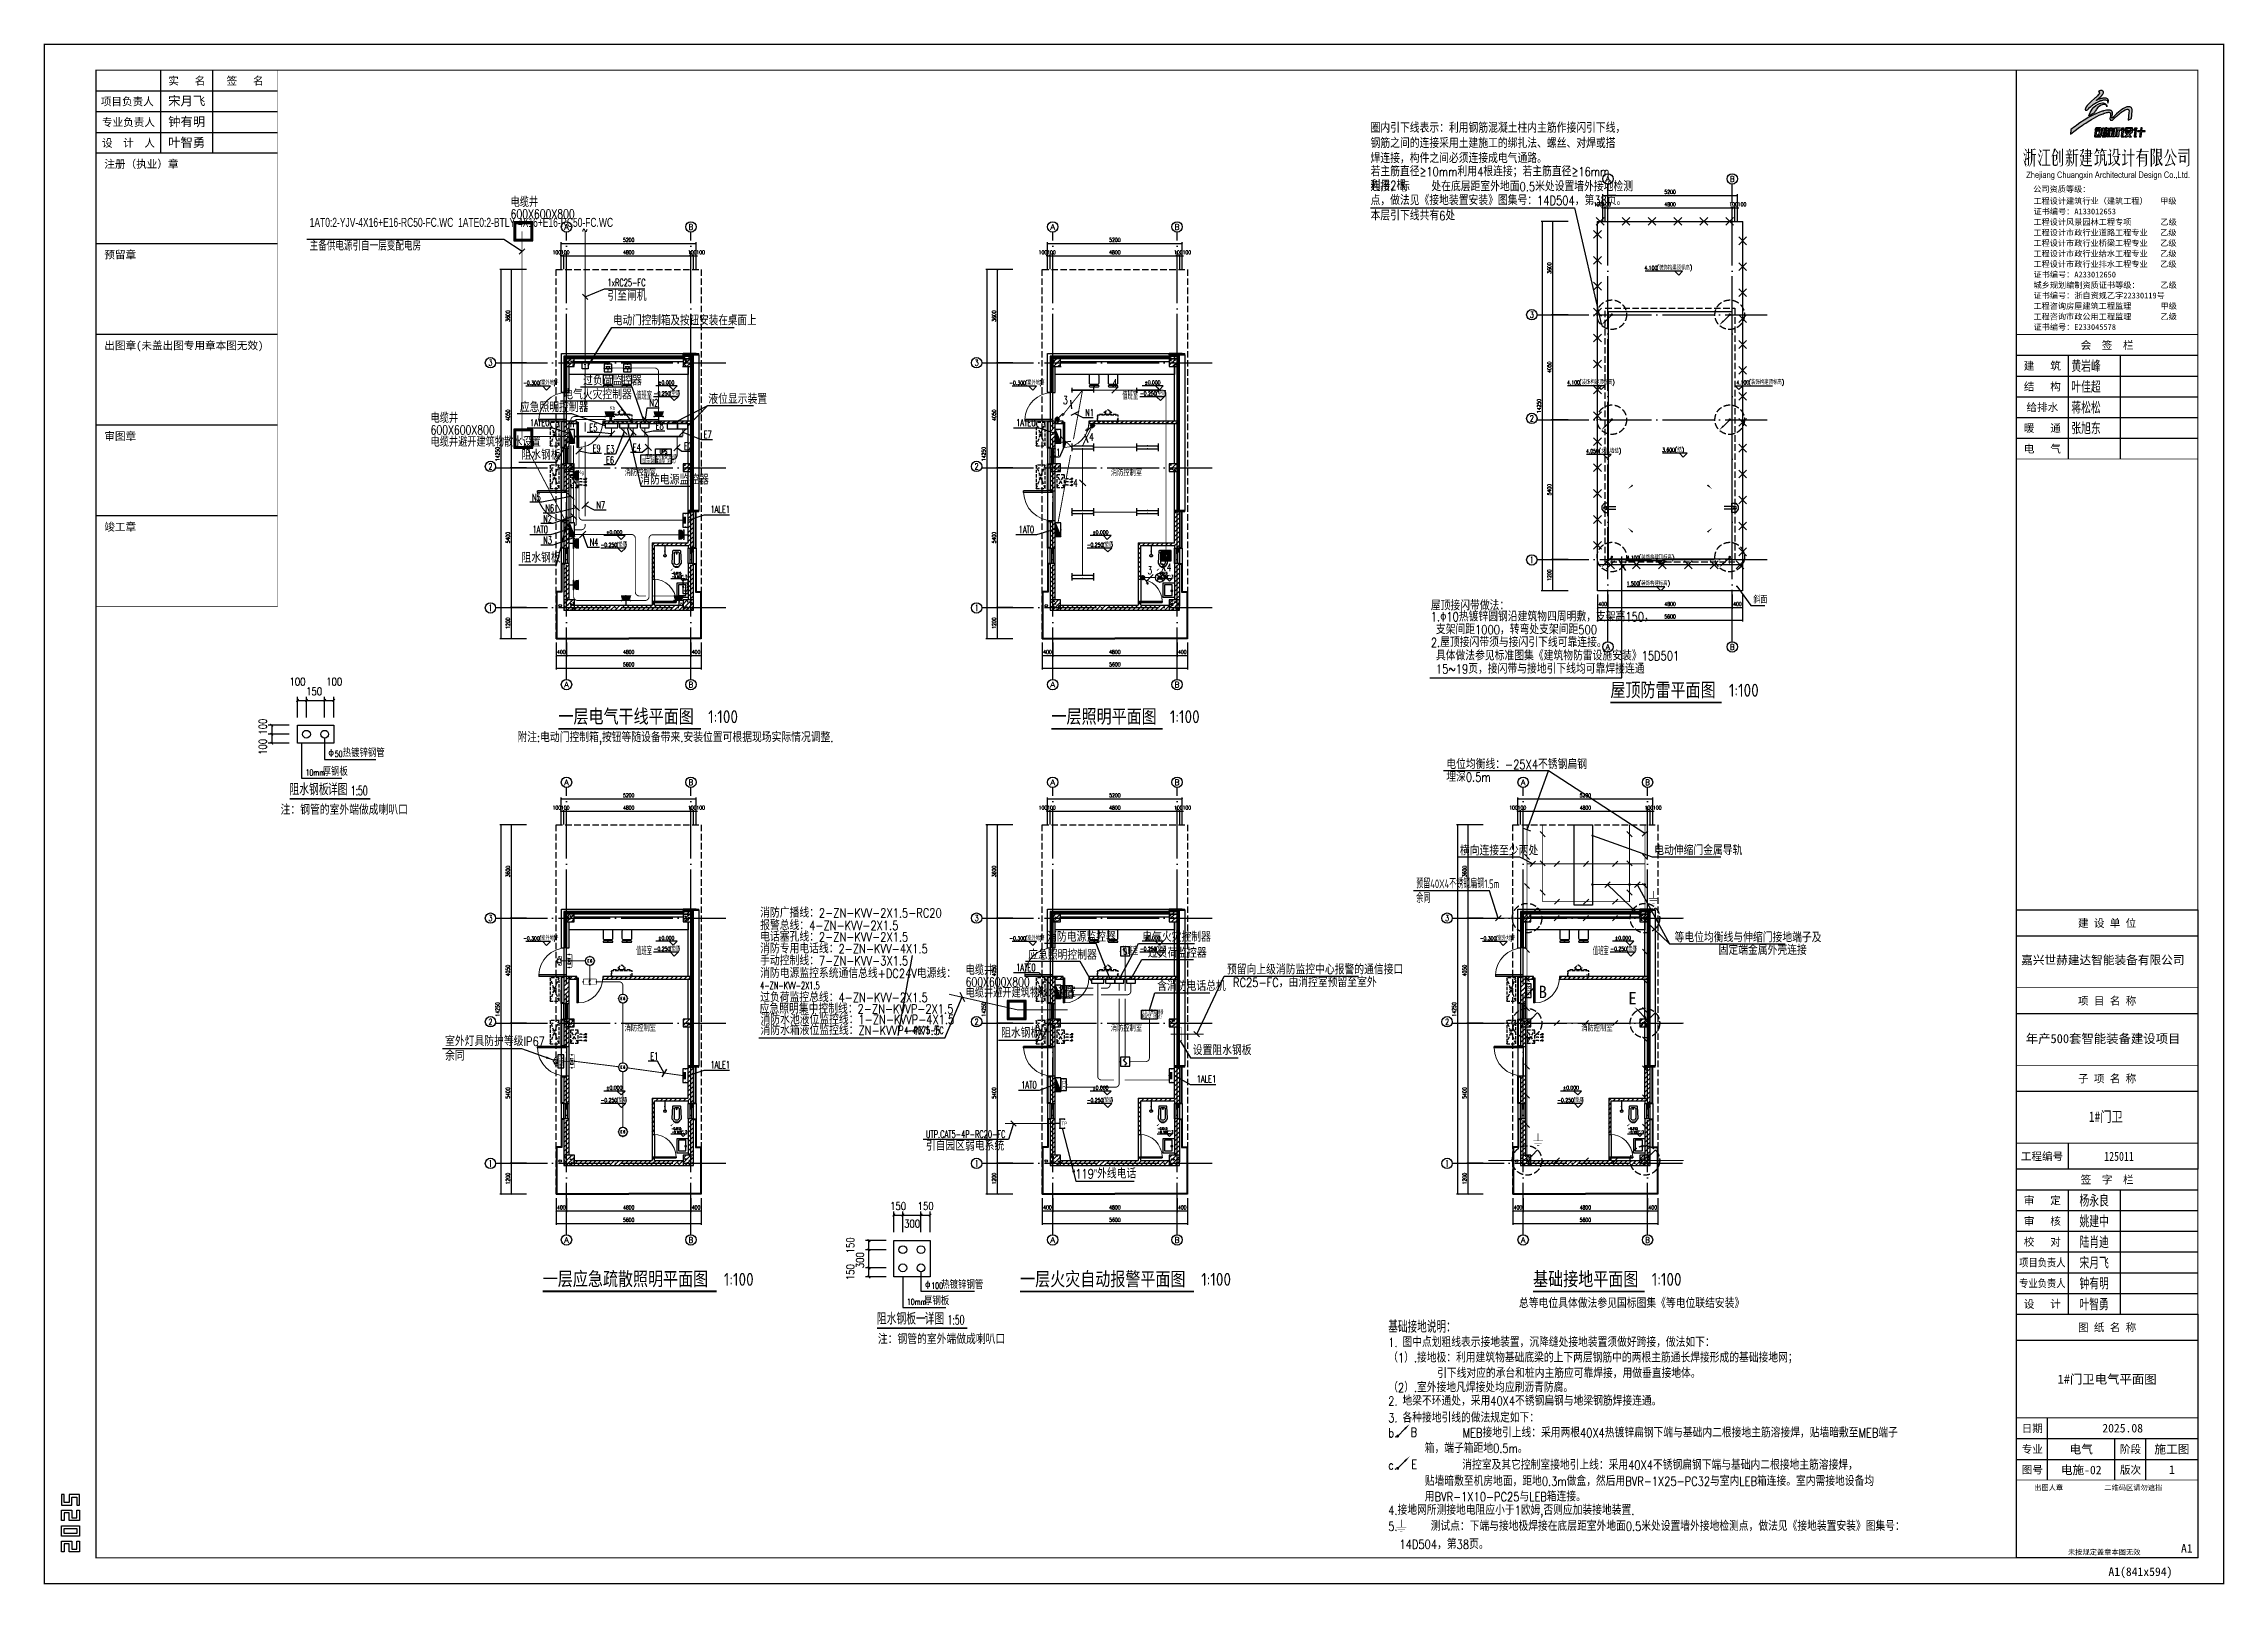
# Model space of a CAD drawing. Extents: x -1396510 to 1250330, y -1892470 to 1623980.
# Drawn here: x 811799 to 895949, y 57699 to 117149 of the extents above; entities that cross this region are included whole.
import ezdxf
from ezdxf.enums import TextEntityAlignment as Align

# ---------------------------------------------------------------- set-up
doc = ezdxf.new("R2010")
doc.units = 0
doc.header["$LTSCALE"] = 1000
doc.header["$MEASUREMENT"] = 0
for name, pattern in [('124-SF$0$DASH', [0.35, 0.25, -0.1]), ('CENTER2', [1.125, 0.75, -0.125, 0.125, -0.125]), ('DASH', [0.35, 0.25, -0.1]), ('DOTE', [2.42, 2, -0.2, 0.02, -0.2])]:
    doc.linetypes.add(name, pattern=pattern)
doc.layers.get('Defpoints').update_dxf_attribs({"color": 210})
for name, color, linetype in [('0-cxFrame', 155, 'Continuous'), ('124-SF$0$J_EQPM_SMAL(空调室内外机)', 1, 'Continuous'), ('A-AXIS-D', 1, 'Continuous'), ('A-AXIS-DOTE', 14, 'DOTE'), ('A-AXIS-DP', 126, 'Continuous'), ('A-AXIS-ELEV', 4, 'Continuous'), ('A-AXIS-SYMB', 3, 'Continuous'), ('A-CURTAIN', 134, 'Continuous'), ('A-DRAIN', 142, 'Continuous'), ('A-FURN', 55, 'Continuous'), ('A-HATCH-2', 251, 'Continuous'), ('A-HRAIL', 173, 'Continuous'), ('A-LIN-V', 9, 'Continuous'), ('A-LVTRY', 212, 'Continuous'), ('A-SFCE', 30, 'Continuous'), ('A-TEXT', 61, 'Continuous'), ('A-WINDOW', 140, 'Continuous'), ('A-防火门', 1, 'Continuous'), ('AS-COLN', 6, 'Continuous'), ('AS-WALL', 40, 'Continuous'), ('DIM-接地', 3, 'Continuous'), ('DIM-照明', 3, 'Continuous'), ('DIM-箱柜', 3, 'Continuous'), ('DIM_SYMB', 3, 'Continuous'), ('ELEMENT', 3, 'Continuous'), ('EQUIP-应急', 3, 'Continuous'), ('EQUIP-插座', 3, 'Continuous'), ('EQUIP-消防', 3, 'Continuous'), ('EQUIP-照明', 3, 'Continuous'), ('EQUIP-箱柜', 3, 'Continuous'), ('EQUIP-通讯', 3, 'Continuous'), ('LWIRE', 4, 'Continuous'), ('PUB_HATCH', 8, 'Continuous'), ('PUB_TEXT', 7, 'Continuous'), ('qianming', 155, 'Continuous'), ('SHTLN', 4, 'Continuous'), ('TEL_DIM', 3, 'Continuous'), ('TEL_LEAD', 3, 'Continuous'), ('TEL_SYMB', 3, 'Continuous'), ('TEL_TEXT', 7, 'Continuous'), ('WIRE-接地', 4, 'Continuous'), ('WIRE-照明', 1, 'Continuous'), ('WIRE-避雷', 4, 'Continuous'), ('宿舍-1i$0$单元1$0$LVTRY', 6, 'Continuous'), ('灯具', 1, 'Continuous'), ('电气', 7, 'Continuous'), ('经纶图框—文字', 3, 'Continuous')]:
    doc.layers.add(name, color=color, linetype=linetype)
doc.layers.add('0-cxText', color=131, linetype='Continuous', lineweight=25)
doc.layers.add('A-云线2', color=3, linetype='Continuous', plot=False)
doc.styles.add('-宋体', font='', dxfattribs={"width": 0.8})
doc.styles.add('124-SF$0$-宋体', font='')
doc.styles.add('124-SF$0$Standard', font='gbenor.shx', dxfattribs={"bigfont": 'gbcbig.shx'})
doc.styles.add('124-SF$0$标准层住户$0$DIM_FONT', font='', dxfattribs={"width": 0.6})
doc.styles.add('_TCH_AXIS', font='COMPLEX', dxfattribs={"bigfont": 'GBCBIG'})
doc.styles.add('_TCH_DIM', font='SIMPLEX', dxfattribs={"bigfont": 'GBCBIG'})
doc.styles.add('_TCH_DIM_T3', font='SIMPLEX', dxfattribs={"width": 0.705882, "bigfont": 'GBCBIG'})
doc.styles.add('_TCH_SPACE', font='SIMPLEX', dxfattribs={"height": 5, "bigfont": 'GBCBIG'})
doc.styles.add('_TEL_ATTDEF', font='GBENOR', dxfattribs={"width": 0.8, "height": 3, "bigfont": 'GBCBIG'})
doc.styles.add('_TEL_DIM', font='SIMPLEX', dxfattribs={"width": 0.8, "height": 3.5, "bigfont": 'HZTXT'})
doc.styles.add('BZHZ', font='bzxw', dxfattribs={"width": 0.8, "bigfont": 'bzhz'})
doc.styles.add('cx_biaoti', font='')
doc.styles.add('cx_tuming', font='simhei.ttf')
doc.styles.add('cx_tuqian1', font='')
doc.styles.add('DIM_FONT_T3', font='SIMPLEX.shx', dxfattribs={"width": 0.8})
doc.styles.add('HZTXT5', font='aa.shx', dxfattribs={"width": 0.7, "bigfont": 'hztxt.shx'})
doc.styles.get("Standard").update_dxf_attribs({"font": 'gbenor.shx', "bigfont": 'gbcbig.shx'})
doc.styles.add('TG_LINETYPE', font='SIMPLEX', dxfattribs={"width": 0.8, "height": 3, "bigfont": 'HZTXT'})
doc.styles.add('TKJY_宋体', font='', dxfattribs={"width": 0.8})
doc.styles.add('图框宋体', font='', dxfattribs={"width": 0.75})
doc.styles.add('宋体', font='')
doc.styles.add('黑体', font='simhei.ttf', dxfattribs={"height": 12})
doc.styles.get('-宋体').set_extended_font_data('SimSun')
doc.styles.get('124-SF$0$-宋体').set_extended_font_data('SimSun')
doc.styles.get('124-SF$0$标准层住户$0$DIM_FONT').set_extended_font_data('NSimSun')
doc.styles.get('cx_biaoti').set_extended_font_data('SimSun')
doc.styles.get('cx_tuqian1').set_extended_font_data('SimSun')
doc.styles.get('TKJY_宋体').set_extended_font_data('SimSun')
doc.styles.get('图框宋体').set_extended_font_data('SimSun')
doc.styles.get('宋体').set_extended_font_data('SimSun')
doc.linetypes.add('TG_G', pattern='A,1,-0.3,["G",TG_LINETYPE,S=0.1,R=0,X=-0.25,Y=-0.15],0', length=1.3)
doc.linetypes.add('TG_X', pattern='A,1,-0.3,["X",TG_LINETYPE,S=0.1,R=0,X=-0.25,Y=-0.15],0', length=1.3)
doc.linetypes.add('TG_Y', pattern='A,1,-0.3,["Y",TG_LINETYPE,S=0.1,R=0,X=-0.25,Y=-0.15],0', length=1.3)
doc.linetypes.add('TG_YJ', pattern='A,1,-0.6,["YJ",TG_LINETYPE,S=0.1,R=0,X=-0.6,Y=-0.15],0', length=1.6)
doc.dimstyles.new('_TCH_ARCH&&50', dxfattribs={"dimtxt": 148.75, "dimasz": 50, "dimexe": 50, "dimexo": 50, "dimgap": 63.125, "dimtad": 1, "dimdec": 0, "dimzin": 0, "dimdsep": 46, "dimtxsty": '_TCH_DIM_T3', "dimblk": 'ARCHTICK', "dimcen": 0.09, "dimclrt": 7, "dimazin": 2, "dimtfac": 1, "dimtdec": 0, "dimtix": 1, "dimtmove": 2, "dimatfit": 3, "dimfxl": 0, "dimtolj": 1, "dimtzin": 0, "dimarcsym": 0})
doc.dimstyles.new('DIMN$TCH&&100', dxfattribs={"dimtxt": 300, "dimasz": 100, "dimexe": 250, "dimexo": 300, "dimgap": 150, "dimtad": 1, "dimdec": 0, "dimzin": 0, "dimdsep": 46, "dimtxsty": 'DIM_FONT_T3', "dimblk": 'ARCHTICK', "dimcen": 0.09, "dimclrt": 7, "dimazin": 2, "dimtfac": 1, "dimtdec": 0, "dimtix": 1, "dimtmove": 2, "dimatfit": 3, "dimfxl": 0, "dimtolj": 1, "dimtzin": 0, "dimarcsym": 0})
pattern_1 = [(45, (112454.18, -608430.59), (-88.388383, 88.388383), [])]
pattern_2 = [(45, (112454.18, -608520.34), (-88.388348, 88.388348), []), (50, (112454.18, -608520.34), (358.63009, -31.37607), [37.5, -412.5]), (355, (112454.2, -608520.34), (-69.37567, 376.09607), [30, -330]), (100.4514, (112484.07, -608522.96), (289.2547, 344.71977), [31.8701, -350.57106]), (46.1842, (112454.2, -608420.34), (533.62052, -82.7595), [56.25, -618.75]), (96.6356, (112498.65, -608427.24), (467.33135, 487.05894), [47.80514, -525.8565]), (351.1842, (112454.2, -608420.34), (467.33097, 487.0593), [45, -495]), (21, (112504.18, -608445.34), (298.45353, -201.30945), [37.5, -412.5]), (326, (112504.2, -608445.34), (121.65767, 362.57502), [30, -330]), (71.4514, (112529.06, -608462.12), (420.11131, 161.26525), [31.8701, -350.57106]), (37.5, (112454.18, -608520.34), (6.079928, 166.446927), [0, -326, 0, -335, 0, -331.25]), (7.5, (112454.18, -608520.34), (131.53477, 197.205856), [0, -191, 0, -318.5, 0, -126.25]), (327.5, (112342.68, -608520.34), (266.911218, -11.277436), [0, -125, 0, -390, 0, -517.5]), (317.5, (112292.68, -608520.34), (291.593085, 50.05249), [0, -162.5, 0, -259, 0, -367.5])]
pattern_3 = [(45, (112454.18, -710180.59), (-88.388383, 88.388383), [])]

# ---------------------------------------------------------------- blocks, each defined once
blk = doc.blocks.new('zjcx_lan_huiqian(Dragon)')
for p, q in [((-7000, -800), (0, -800)), ((-5000, -800), (-5000, -4800)), ((-3000, -800), (-3000, -4800)), ((-7000, -1600), (0, -1600)), ((-7000, -2400), (0, -2400)), ((-7000, -3200), (0, -3200)), ((-7000, -4000), (0, -4000))]:
    blk.add_line(p, q)
at = {"const_width": 30}
blk.add_lwpolyline([(-7000, 0), (0, 0)], dxfattribs=at)
blk.add_lwpolyline([(-7000, 0), (0, 0), (0, -4800), (-7000, -4800)], close=True, dxfattribs=at)
at = {"style": 'cx_biaoti'}
for s, p in [('会  签  栏', (-3500, -400)), ('建   筑', (-6000, -1200)), ('结   构', (-6000, -2000)), ('给排水', (-6000, -2800)), ('暖   通', (-6000, -3600)), ('电   气', (-6000, -4400))]:
    blk.add_text(s, height=300, dxfattribs=at).set_placement(p, align=Align.MIDDLE)
blk = doc.blocks.new('T-汇签(Dragon)')
at = {"layer": '0-cxFrame'}
blk.add_blockref('zjcx_lan_huiqian(Dragon)', (0, 0), dxfattribs=at)
at = {"layer": 'qianming', "style": 'BZHZ', "width": 0.8}
for s, p in [('黄岩峰', (-4314, -1200)), ('叶佳超', (-4314, -2000)), ('蒋松松', (-4314, -2800)), ('张旭东', (-4314, -3600))]:
    blk.add_text(s, height=450, dxfattribs=at).set_placement(p, align=Align.MIDDLE)
blk = doc.blocks.new('zjcx_logo(Dragon)')
h = blk.add_hatch(color=186)
h.dxf.hatch_style = 1
h.set_gradient(color1=(41, 22, 111), color2=(223, 33, 33), tint=1)
h.paths.add_polyline_path([(-1404, -619), (-1417, -787), (-1287, -689), (-1064, -520), (-959, -449), (-898, -408), (-824, -360), (-732, -300), (-599, -219), (-513, -170), (-403, -111), (-304, -62), (-225, -27), (-197, -14), (-154, 2), (-117, 16), (-91, 25), (-29, 43), (19, 53), (36, 55), (58, 56), (78, 54), (90, 53), (100, 49), (110, 44), (119, 36), (125, 28), (130, 18), (133, 7), (134, -3), (125, -83), (119, -131), (110, -192), (110, -205), (112, -214), (115, -223), (120, -231), (126, -238), (134, -244), (142, -249), (153, -252), (165, -253), (176, -253), (187, -250), (198, -246), (202, -243), (210, -238), (221, -231), (236, -220), (267, -190), (303, -155), (316, -143), (351, -110), (382, -81), (409, -57), (425, -43), (461, -12), (495, 15), (499, 19), (503, 23), (518, 34), (556, 63), (572, 76), (597, 92), (634, 116), (693, 149), (732, 164), (769, 173), (784, 174), (801, 173), (816, 167), (825, 161), (832, 154), (833, 153), (833, 153), (833, 153), (833, 152), (833, 152), (833, 152), (834, 152), (834, 152), (834, 152), (834, 152), (834, 152), (836, 149), (836, 148), (836, 148), (836, 148), (836, 148), (836, 148), (836, 148), (836, 148), (836, 148), (836, 148), (836, 148), (836, 148), (836, 148), (836, 148), (836, 148), (836, 148), (836, 148), (836, 148), (836, 148), (836, 148), (836, 148), (836, 148), (836, 148), (836, 148), (836, 148), (836, 148), (836, 148), (836, 148), (836, 148), (836, 148), (836, 148), (836, 148), (836, 148), (836, 148), (837, 146), (838, 145), (843, 135), (845, 125), (846, 115), (847, 97), (843, 51), (818, -247), (947, -187), (969, 117), (965, 165), (960, 186), (950, 206), (938, 224), (923, 239), (906, 252), (886, 262), (865, 268), (841, 272), (815, 272), (790, 270), (766, 264), (730, 252), (681, 230), (632, 204), (572, 164), (501, 111), (434, 55), (367, -6), (310, -62), (264, -108), (228, -146), (216, -158), (212, -162), (209, -164), (205, -166), (200, -168), (196, -168), (191, -168), (187, -167), (183, -165), (179, -162), (178, -160), (177, -157), (176, -155), (176, -152), (177, -147), (189, -90), (203, -18), (205, 16), (203, 49), (198, 66), (190, 83), (179, 97), (166, 110), (151, 120), (134, 127), (116, 131), (76, 136), (35, 137), (-5, 134), (-17, 132), (-18, 132), (-19, 132), (-20, 132), (-20, 132), (-20, 132), (-21, 132), (-79, 123), (-124, 113), (-142, 109), (-145, 108), (-146, 107), (-157, 105), (-175, 100), (-195, 94), (-288, 63), (-410, 12), (-556, -58), (-700, -135), (-882, -245), (-1049, -355), (-1175, -444), (-1234, -488), (-1299, -536), (-1360, -584), (-1398, -614)])
h.paths.add_polyline_path([(-712, -82), (-650, 50), (-573, 176), (-507, 252), (-431, 319), (-346, 375), (-294, 398), (-239, 412), (-183, 419), (-152, 418), (-120, 412), (-91, 400), (-64, 383), (-44, 364), (-29, 343), (-17, 319), (-9, 293), (-5, 267), (-14, 290), (-26, 311), (-43, 329), (-63, 344), (-81, 353), (-100, 358), (-120, 360), (-140, 359), (-188, 349), (-232, 330), (-297, 288), (-356, 237), (-404, 182), (-426, 154), (-449, 114), (-468, 80), (-489, 37)])
edge = h.paths.add_edge_path()
edge.add_line((-433, 632), (-455, 612))
edge.add_line((-455, 612), (-481, 589))
edge.add_line((-481, 589), (-598, 484))
edge.add_line((-598, 484), (-666, 424))
edge.add_line((-666, 424), (-728, 360))
edge.add_line((-728, 360), (-766, 320))
edge.add_line((-766, 320), (-807, 265))
edge.add_line((-807, 265), (-837, 203))
edge.add_line((-837, 203), (-840, 192))
edge.add_line((-840, 192), (-844, 172))
edge.add_line((-844, 172), (-844, 163))
edge.add_line((-844, 163), (-842, 155))
edge.add_line((-842, 155), (-838, 146))
edge.add_line((-838, 146), (-834, 141))
edge.add_line((-834, 141), (-828, 137))
edge.add_line((-828, 137), (-821, 134))
edge.add_line((-821, 134), (-814, 133))
edge.add_line((-814, 133), (-807, 133))
edge.add_line((-807, 133), (-800, 134))
edge.add_line((-800, 134), (-783, 142))
edge.add_line((-783, 142), (-768, 151))
edge.add_line((-768, 151), (-765, 153))
edge.add_line((-765, 153), (-763, 154))
edge.add_line((-763, 154), (-761, 156))
edge.add_line((-761, 156), (-756, 160))
edge.add_line((-756, 160), (-749, 166))
edge.add_line((-749, 166), (-747, 168))
edge.add_line((-747, 168), (-723, 190))
edge.add_line((-723, 190), (-674, 236))
edge.add_line((-674, 236), (-628, 278))
edge.add_line((-628, 278), (-598, 304))
edge.add_line((-598, 304), (-568, 326))
edge.add_line((-568, 326), (-534, 351))
edge.add_line((-534, 351), (-476, 390))
edge.add_line((-476, 390), (-408, 428))
edge.add_line((-408, 428), (-400, 433))
edge.add_line((-400, 433), (-346, 461))
edge.add_line((-346, 461), (-335, 466))
edge.add_line((-335, 466), (-290, 486))
edge.add_line((-290, 486), (-275, 492))
edge.add_line((-275, 492), (-259, 498))
edge.add_line((-259, 498), (-243, 504))
edge.add_line((-243, 504), (-210, 514))
edge.add_line((-210, 514), (-192, 519))
edge.add_line((-192, 519), (-168, 524))
edge.add_line((-168, 524), (-143, 530))
edge.add_line((-143, 530), (-100, 535))
edge.add_line((-100, 535), (-65, 533))
edge.add_line((-65, 533), (-30, 525))
edge.add_line((-30, 525), (-15, 517))
edge.add_line((-15, 517), (0, 506))
edge.add_line((0, 506), (12, 493))
edge.add_line((12, 493), (21, 477))
edge.add_line((21, 477), (27, 461))
edge.add_line((27, 461), (30, 442))
edge.add_line((30, 442), (29, 425))
edge.add_line((29, 425), (25, 407))
edge.add_line((25, 407), (32, 424))
edge.add_line((32, 424), (36, 434))
edge.add_line((36, 434), (42, 457))
edge.add_line((42, 457), (45, 468))
edge.add_line((45, 468), (49, 488))
edge.add_line((49, 488), (49, 507))
edge.add_line((49, 507), (46, 525))
edge.add_line((46, 525), (40, 543))
edge.add_line((40, 543), (31, 558))
edge.add_line((31, 558), (13, 575))
edge.add_line((13, 575), (-8, 588))
edge.add_line((-8, 588), (-31, 596))
edge.add_line((-31, 596), (-55, 600))
edge.add_line((-55, 600), (-96, 604))
edge.add_line((-96, 604), (-133, 602))
edge.add_line((-133, 602), (-160, 599))
edge.add_line((-160, 599), (-196, 593))
edge.add_line((-196, 593), (-237, 584))
edge.add_line((-237, 584), (-262, 576))
edge.add_line((-262, 576), (-288, 569))
edge.add_line((-288, 569), (-293, 567))
edge.add_line((-293, 567), (-299, 565))
edge.add_line((-299, 565), (-300, 564))
edge.add_line((-300, 564), (-301, 564))
edge.add_line((-301, 564), (-302, 564))
edge.add_line((-302, 564), (-303, 563))
edge.add_line((-303, 563), (-304, 563))
edge.add_line((-304, 563), (-305, 563))
edge.add_line((-305, 563), (-306, 562))
edge.add_line((-306, 562), (-307, 562))
edge.add_line((-307, 562), (-353, 545))
edge.add_line((-353, 545), (-407, 515))
edge.add_line((-407, 515), (-409, 514))
edge.add_line((-409, 514), (-408, 514))
edge.add_line((-408, 514), (-405, 517))
edge.add_line((-405, 517), (-402, 521))
edge.add_line((-402, 521), (-397, 525))
edge.add_line((-397, 525), (-392, 530))
edge.add_line((-392, 530), (-387, 535))
edge.add_line((-387, 535), (-381, 540))
edge.add_line((-381, 540), (-365, 553))
edge.add_line((-365, 553), (-347, 568))
edge.add_line((-347, 568), (-342, 572))
edge.add_line((-342, 572), (-330, 582))
edge.add_line((-330, 582), (-328, 585))
edge.add_line((-328, 585), (-324, 587))
edge.add_line((-324, 587), (-314, 597))
edge.add_line((-314, 597), (-279, 629))
edge.add_line((-279, 629), (-266, 641))
edge.add_line((-266, 641), (-254, 653))
edge.add_line((-254, 653), (-237, 669))
edge.add_line((-237, 669), (-216, 693))
edge.add_line((-216, 693), (-208, 702))
edge.add_line((-208, 702), (-204, 706))
edge.add_line((-204, 706), (-200, 711))
edge.add_line((-200, 711), (-191, 721))
edge.add_line((-191, 721), (-187, 727))
edge.add_line((-187, 727), (-184, 731))
edge.add_line((-184, 731), (-183, 733))
edge.add_line((-183, 733), (-178, 741))
edge.add_line((-178, 741), (-167, 755))
edge.add_line((-167, 755), (-153, 782))
edge.add_line((-153, 782), (-143, 812))
edge.add_line((-143, 812), (-143, 824))
edge.add_line((-143, 824), (-143, 826))
edge.add_line((-143, 826), (-145, 840))
edge.add_line((-145, 840), (-150, 853))
edge.add_line((-150, 853), (-158, 865))
edge.add_line((-158, 865), (-167, 876))
edge.add_line((-167, 876), (-178, 885))
edge.add_line((-178, 885), (-191, 891))
edge.add_line((-191, 891), (-213, 897))
edge.add_line((-213, 897), (-236, 899))
edge.add_line((-236, 899), (-259, 896))
edge.add_line((-259, 896), (-281, 889))
edge.add_line((-281, 889), (-300, 878))
edge.add_line((-300, 878), (-316, 864))
edge.add_line((-316, 864), (-331, 847))
edge.add_arc((-322, 816), 32.5, -21.48581, 105.47079, ccw=False)
edge.add_line((-292, 804), (-299, 785))
edge.add_line((-299, 785), (-315, 761))
edge.add_line((-315, 761), (-326, 745))
edge.add_line((-326, 745), (-342, 725))
edge.add_line((-342, 725), (-370, 695))
edge.add_line((-370, 695), (-393, 670))
edge.add_line((-393, 670), (-419, 645))
edge.add_line((-419, 645), (-433, 632))
h = blk.add_hatch(color=186)
h.dxf.hatch_style = 1
h.set_gradient(color1=(41, 22, 111), color2=(223, 33, 33), tint=1)
edge = h.paths.add_edge_path()
edge.add_line((-372, -565), (-315, -565))
edge.add_arc((-314, -577), 11.4, 18.89554, 94.3928, ccw=False)
edge.add_line((-303, -573), (-294, -620))
edge.add_line((-294, -620), (-290, -626))
edge.add_line((-290, -626), (-220, -626))
edge.add_arc((-224, -618), 9.49, 295.11011, 372.93383)
edge.add_line((-214, -615), (-222, -572))
edge.add_arc((-256, -574), 34.6, 4.17607, 68.3146)
edge.add_line((-244, -542), (-415, -542))
edge.add_arc((-399, -587), 47.9, 108.85314, 147.56181)
edge.add_line((-440, -562), (-469, -626))
edge.add_line((-469, -626), (-410, -626))
edge.add_line((-410, -626), (-387, -578))
edge.add_arc((-362, -592), 28.7, 111.26087, 151.54855, ccw=False)
edge = h.paths.add_edge_path()
edge.add_line((-470, -897), (-250, -897))
edge.add_line((-250, -897), (-248, -898))
edge.add_line((-248, -898), (-251, -883))
edge.add_line((-251, -883), (-413, -880))
edge.add_arc((-410, -866), 15, 169.35312, 256.08138, ccw=False)
edge.add_line((-424, -863), (-397, -657))
edge.add_line((-397, -657), (-389, -656))
edge.add_line((-389, -656), (-388, -655))
edge.add_line((-388, -655), (-313, -655))
edge.add_line((-313, -655), (-306, -658))
edge.add_arc((-311, -663), 7.51, -26.96741, 47.97447, ccw=False)
edge.add_line((-304, -667), (-321, -791))
edge.add_arc((-341, -791), 20.6, -81.28941, 0.26939, ccw=False)
edge.add_line((-338, -811), (-369, -813))
edge.add_line((-369, -813), (-376, -814))
edge.add_line((-376, -814), (-377, -827))
edge.add_arc((-361, -818), 18.3, 211.08496, 248.62588)
edge.add_line((-368, -835), (-292, -835))
edge.add_line((-292, -835), (-277, -832))
edge.add_arc((-290, -784), 50, 285.32037, 358.76459)
edge.add_line((-240, -785), (-221, -647))
edge.add_arc((-233, -648), 11.5, 3.51941, 31.54666)
edge.add_line((-223, -642), (-232, -640))
edge.add_line((-232, -640), (-449, -640))
edge.add_line((-449, -640), (-459, -643))
edge.add_line((-459, -643), (-488, -861))
edge.add_arc((-452, -866), 36.4, 172.51878, 238.5972)
edge = h.paths.add_edge_path()
edge.add_arc((-139, -559), 28, -5.27218, 20.95173, ccw=False)
edge.add_line((-112, -562), (-150, -847))
edge.add_line((-150, -847), (-160, -850))
edge.add_line((-160, -850), (-199, -850))
edge.add_arc((-196, -838), 12.1, 157.53823, 259.66789, ccw=False)
edge.add_line((-208, -833), (-169, -548))
edge.add_line((-169, -548), (-161, -545))
edge.add_line((-161, -545), (-119, -545))
edge.add_arc((-119, -552), 6.79, 24.25811, 86.73561, ccw=False)
edge = h.paths.add_edge_path()
edge.add_line((-194, -898), (-68, -898))
edge.add_line((-68, -898), (-62, -895))
edge.add_arc((-109, -838), 73.5, 309.69803, 351.80871)
edge.add_line((-36, -849), (4, -545))
edge.add_arc((-1, -544), 4.63, 347.67082, 409.41767)
edge.add_arc((-9, -558), 20.6, 56.68372, 79.18321)
edge.add_line((-5, -538), (-52, -538))
edge.add_arc((-51, -554), 16.4, 91.33263, 127.03986)
edge.add_arc((-58, -544), 4.85, 133.80873, 168.49542)
edge.add_line((-63, -543), (-103, -854))
edge.add_arc((-129, -854), 25.6, 303.0211, 359.8084, ccw=False)
edge.add_line((-115, -875), (-128, -879))
edge.add_line((-128, -879), (-193, -880))
edge.add_arc((-180, -890), 16.3, 142.79141, 207.15487)
edge = h.paths.add_edge_path()
edge.add_line((123, -557), (128, -541))
edge.add_line((128, -541), (137, -538))
edge.add_line((137, -538), (187, -538))
edge.add_arc((183, -552), 14.7, -28.0414, 74.43788, ccw=False)
edge.add_line((196, -559), (269, -562))
edge.add_arc((254, -570), 17.2, -7.1686, 26.38917, ccw=False)
edge.add_line((271, -572), (268, -579))
edge.add_line((268, -579), (266, -581))
edge.add_line((266, -581), (256, -581))
edge.add_line((256, -581), (254, -580))
edge.add_line((254, -580), (112, -581))
edge.add_line((112, -581), (110, -580))
edge.add_line((110, -580), (53, -580))
edge.add_line((53, -580), (52, -581))
edge.add_line((52, -581), (44, -581))
edge.add_line((44, -581), (43, -575))
edge.add_line((43, -575), (45, -563))
edge.add_line((45, -563), (115, -559))
edge.add_line((115, -559), (123, -557))
edge = h.paths.add_edge_path()
edge.add_arc((58, -751), 5.69, 2.93572, 38.52856, ccw=False)
edge.add_line((64, -751), (38, -896))
edge.add_line((38, -896), (38, -898))
edge.add_line((38, -898), (1, -898))
edge.add_line((1, -898), (-5, -898))
edge.add_arc((-50, -872), 51.3, 330.03006, 356.64264)
edge.add_line((2, -875), (25, -747))
edge.add_line((25, -747), (31, -745))
edge.add_line((31, -745), (58, -745))
edge.add_arc((53, -760), 15.8, 50.02603, 70.05817, ccw=False)
edge = h.paths.add_edge_path()
edge.add_line((55, -592), (62, -592))
edge.add_line((62, -592), (64, -593))
edge.add_line((64, -593), (101, -593))
edge.add_line((101, -593), (103, -592))
edge.add_line((103, -592), (110, -592))
edge.add_line((110, -592), (111, -598))
edge.add_line((111, -598), (113, -625))
edge.add_line((113, -625), (115, -638))
edge.add_line((115, -638), (176, -638))
edge.add_line((176, -638), (191, -592))
edge.add_line((191, -592), (200, -592))
edge.add_line((200, -592), (202, -593))
edge.add_line((202, -593), (248, -593))
edge.add_line((248, -593), (250, -592))
edge.add_line((250, -592), (255, -592))
edge.add_line((255, -592), (255, -595))
edge.add_line((255, -595), (246, -624))
edge.add_arc((256, -631), 11.5, 145.89681, 210.54086)
edge.add_arc((241, -691), 54.6, 66.73558, 84.76006, ccw=False)
edge.add_line((262, -641), (265, -647))
edge.add_arc((256, -649), 9.23, -85.53143, 13.00027, ccw=False)
edge.add_line((257, -658), (190, -660))
edge.add_line((190, -660), (186, -661))
edge.add_line((186, -661), (179, -697))
edge.add_arc((185, -696), 5.99, 186.91758, 264.62619)
edge.add_line((185, -702), (247, -703))
edge.add_arc((244, -714), 10.7, -46.02948, 74.10965, ccw=False)
edge.add_line((251, -721), (176, -724))
edge.add_line((176, -724), (159, -856))
edge.add_arc((103, -853), 56.4, 306.87915, 356.89777, ccw=False)
edge.add_line((137, -898), (56, -898))
edge.add_line((56, -898), (62, -878))
edge.add_line((62, -878), (64, -875))
edge.add_line((64, -875), (68, -873))
edge.add_line((68, -873), (77, -871))
edge.add_arc((78, -862), 9.14, 264.56776, 365.34397)
edge.add_line((87, -862), (104, -737))
edge.add_arc((94, -733), 10.7, 338.74451, 444.00887)
edge.add_line((96, -723), (25, -721))
edge.add_arc((34, -713), 12.2, 144.53162, 222.72258, ccw=False)
edge.add_arc((31, -714), 11.1, 84.06289, 130.83249, ccw=False)
edge.add_line((32, -703), (101, -702))
edge.add_line((101, -702), (107, -700))
edge.add_line((107, -700), (108, -700))
edge.add_line((108, -700), (113, -668))
edge.add_arc((107, -667), 7.02, 352.00278, 443.61958)
edge.add_line((107, -660), (37, -658))
edge.add_line((37, -658), (31, -656))
edge.add_arc((38, -649), 10.4, 80.08641, 222.41124, ccw=False)
edge.add_line((40, -639), (53, -638))
edge.add_line((53, -638), (53, -593))
edge.add_line((53, -593), (55, -593))
edge.add_line((55, -593), (55, -592))
edge = h.paths.add_edge_path()
edge.add_arc((228, -755), 10.9, -17.78151, 70.61556, ccw=False)
edge.add_line((239, -758), (228, -882))
edge.add_arc((273, -888), 45.2, 172.96333, 192.65476)
edge.add_line((229, -898), (178, -898))
edge.add_arc((127, -876), 54.9, 336.98391, 358.70886)
edge.add_line((182, -877), (194, -749))
edge.add_line((194, -749), (194, -747))
edge.add_line((194, -747), (200, -745))
edge.add_line((200, -745), (232, -745))
edge = h.paths.add_edge_path()
edge.add_line((503, -561), (496, -562))
edge.add_line((496, -562), (368, -564))
edge.add_arc((370, -571), 7.29, 105.68479, 178.6651)
edge.add_line((363, -571), (358, -616))
edge.add_line((358, -616), (358, -620))
edge.add_arc((361, -620), 2.85, 189.50087, 274.16637)
edge.add_line((361, -622), (490, -624))
edge.add_line((490, -624), (495, -626))
edge.add_arc((483, -634), 14.3, -39.41692, 35.58773, ccw=False)
edge.add_line((494, -643), (469, -648))
edge.add_line((469, -648), (434, -898))
edge.add_line((434, -898), (377, -898))
edge.add_arc((381, -894), 4.94, 183.46145, 225.75062, ccw=False)
edge.add_line((376, -894), (407, -653))
edge.add_arc((399, -653), 7.96, 2.1679, 44.2283)
edge.add_line((405, -648), (403, -646))
edge.add_line((403, -646), (358, -646))
edge.add_arc((362, -656), 11.3, 112.7163, 146.72014)
edge.add_line((353, -650), (320, -863))
edge.add_arc((237, -848), 84.4, 323.85528, 349.57772, ccw=False)
edge.add_line((305, -898), (239, -898))
edge.add_line((239, -898), (245, -877))
edge.add_line((245, -877), (246, -874))
edge.add_arc((256, -885), 15, 97.81362, 133.86818, ccw=False)
edge.add_line((254, -870), (300, -546))
edge.add_arc((309, -554), 12.1, 90.94326, 137.95811, ccw=False)
edge.add_line((309, -542), (497, -542))
edge.add_arc((495, -553), 11.3, -43.69979, 78.83388, ccw=False)
edge = h.paths.add_edge_path()
edge.add_line((649, -544), (651, -578))
edge.add_arc((640, -580), 11.7, -74.28193, 11.70387, ccw=False)
edge.add_line((643, -592), (580, -591))
edge.add_arc((581, -581), 10.1, 232.28685, 262.06195, ccw=False)
edge.add_arc((578, -585), 5.08, 189.86821, 228.06029, ccw=False)
edge.add_line((573, -586), (570, -554))
edge.add_arc((591, -554), 20.3, 128.18902, 179.8773, ccw=False)
edge.add_line((578, -538), (642, -538))
edge.add_arc((641, -547), 9.1, 19.52522, 83.24008, ccw=False)
edge = h.paths.add_edge_path()
edge.add_line((534, -628), (565, -630))
edge.add_arc((561, -639), 9.9, 14.99273, 68.78885, ccw=False)
edge.add_line((571, -637), (541, -863))
edge.add_line((541, -863), (541, -886))
edge.add_line((541, -886), (550, -898))
edge.add_line((550, -898), (641, -898))
edge.add_line((641, -898), (641, -884))
edge.add_arc((634, -883), 7.15, 350.15546, 442.57553)
edge.add_line((635, -876), (610, -875))
edge.add_line((610, -875), (608, -868))
edge.add_line((608, -868), (641, -623))
edge.add_arc((631, -618), 10.8, 331.57994, 426.36661)
edge.add_line((635, -608), (535, -608))
edge.add_line((535, -608), (526, -614))
edge.add_arc((536, -618), 10.6, 159.68796, 260.66864)
edge = h.paths.add_edge_path()
edge.add_arc((693, -601), 15.8, -85.86686, 11.69545, ccw=False)
edge.add_arc((695, -623), 6.69, 101.3793, 192.92077)
edge.add_arc((615, -625), 73.2, -11.18403, 0.554, ccw=False)
edge.add_arc((698, -637), 10.9, 194.31907, 249.68762)
edge.add_line((694, -647), (728, -647))
edge.add_arc((725, -603), 44.5, 273.23858, 353.69691)
edge.add_line((770, -607), (772, -587))
edge.add_line((772, -587), (776, -566))
edge.add_line((776, -566), (908, -566))
edge.add_line((908, -566), (910, -574))
edge.add_line((910, -574), (905, -620))
edge.add_arc((959, -606), 55.9, 194.85061, 207.61208)
edge.add_line((910, -632), (912, -635))
edge.add_arc((954, -581), 68.1, 232.01246, 255.28682)
edge.add_line((937, -647), (979, -647))
edge.add_arc((978, -635), 12.3, 273.58089, 308.49109)
edge.add_arc((965, -631), 25.2, 327.87798, 381.88684)
edge.add_arc((973, -630), 17.2, 28.11813, 70.13193)
edge.add_arc((1049, -599), 71.8, 164.51198, 191.90234, ccw=False)
edge.add_line((980, -580), (983, -557))
edge.add_line((983, -557), (982, -550))
edge.add_line((982, -550), (979, -544))
edge.add_line((979, -544), (721, -544))
edge.add_arc((725, -554), 10.6, 109.95804, 166.92412)
edge.add_line((714, -551), (708, -598))
edge = h.paths.add_edge_path()
edge.add_line((1146, -544), (1148, -578))
edge.add_arc((1137, -581), 11.7, -74.28193, 11.70387, ccw=False)
edge.add_line((1140, -592), (1077, -591))
edge.add_arc((1078, -581), 10.1, 232.28685, 262.06195, ccw=False)
edge.add_arc((1075, -585), 5.08, 189.86821, 228.06029, ccw=False)
edge.add_line((1070, -586), (1067, -554))
edge.add_arc((1088, -554), 20.3, 128.18902, 179.8773, ccw=False)
edge.add_line((1075, -538), (1139, -538))
edge.add_arc((1137, -547), 9.1, 19.52522, 83.24008, ccw=False)
edge = h.paths.add_edge_path()
edge.add_line((1031, -629), (1062, -630))
edge.add_arc((1058, -640), 9.9, 14.99273, 68.78885, ccw=False)
edge.add_line((1068, -637), (1038, -863))
edge.add_line((1038, -863), (1038, -886))
edge.add_line((1038, -886), (1047, -898))
edge.add_line((1047, -898), (1138, -898))
edge.add_line((1138, -898), (1138, -885))
edge.add_arc((1131, -883), 7.15, 350.15546, 442.57553)
edge.add_line((1132, -876), (1107, -876))
edge.add_line((1107, -876), (1105, -868))
edge.add_line((1105, -868), (1137, -624))
edge.add_arc((1128, -618), 10.8, 331.57994, 426.36661)
edge.add_line((1132, -609), (1032, -609))
edge.add_line((1032, -609), (1023, -615))
edge.add_arc((1033, -618), 10.6, 159.68796, 260.66864)
edge = h.paths.add_edge_path()
edge.add_line((1181, -682), (1274, -684))
edge.add_arc((1268, -691), 9.1, 10.6545, 49.67894, ccw=False)
edge.add_line((1277, -689), (1250, -895))
edge.add_line((1250, -895), (1252, -896))
edge.add_line((1252, -896), (1252, -898))
edge.add_line((1252, -898), (1312, -898))
edge.add_line((1312, -898), (1313, -892))
edge.add_line((1313, -892), (1340, -689))
edge.add_line((1340, -689), (1341, -685))
edge.add_line((1341, -685), (1464, -684))
edge.add_arc((1447, -671), 21.2, 322.14414, 390.61106)
edge.add_line((1465, -661), (1352, -661))
edge.add_line((1352, -661), (1343, -655))
edge.add_line((1343, -655), (1358, -550))
edge.add_arc((1349, -548), 8.68, 346.76013, 438.30399)
edge.add_line((1351, -539), (1304, -539))
edge.add_arc((1305, -546), 6.98, 97.51297, 154.6127)
edge.add_line((1299, -543), (1285, -647))
edge.add_arc((1270, -645), 14.6, 274.64509, 354.62105, ccw=False)
edge.add_line((1271, -660), (1180, -661))
edge.add_arc((1182, -672), 10.8, 104.43576, 265.29365)
edge = h.paths.add_edge_path()
edge.add_arc((875, -684), 106, 357.44715, 369.99523)
edge.add_arc((973, -667), 6.36, 14.46934, 89.99572)
edge.add_line((973, -661), (694, -661))
edge.add_line((694, -661), (687, -663))
edge.add_line((687, -663), (685, -667))
edge.add_line((685, -667), (686, -680))
edge.add_line((686, -680), (902, -680))
edge.add_arc((903, -683), 3.29, 32.90594, 94.76591, ccw=False)
edge.add_line((905, -682), (893, -694))
edge.add_line((893, -694), (825, -750))
edge.add_line((825, -750), (816, -758))
edge.add_line((816, -758), (808, -752))
edge.add_line((808, -752), (767, -711))
edge.add_line((767, -711), (760, -710))
edge.add_line((760, -710), (695, -708))
edge.add_line((695, -708), (690, -708))
edge.add_line((690, -708), (683, -709))
edge.add_line((683, -709), (768, -795))
edge.add_arc((765, -801), 7, -76.02363, 62.4248, ccw=False)
edge.add_line((766, -808), (666, -898))
edge.add_line((666, -898), (752, -897))
edge.add_line((752, -897), (809, -847))
edge.add_line((809, -847), (847, -887))
edge.add_arc((820, -919), 41.8, 31.51695, 49.64377, ccw=False)
edge.add_line((856, -897), (941, -898))
edge.add_line((941, -898), (854, -803))
edge.add_line((854, -803), (971, -707))
edge.add_line((971, -707), (980, -689))
edge = h.paths.add_edge_path(flags=17)
edge.add_line((816, -757), (817, -757))
edge.add_arc((947, -683), 33.5, 314.94454, 350.31038)
blk.add_line((816, -757), (817, -757))
for points in [[(-433, 632), (-455, 612), (-481, 589), (-598, 484), (-666, 424), (-728, 360), (-766, 320), (-807, 265), (-837, 203), (-840, 192), (-844, 172), (-844, 163), (-842, 155), (-838, 146), (-834, 141), (-828, 137), (-821, 134), (-814, 133), (-807, 133), (-800, 134), (-783, 142), (-768, 151), (-765, 153), (-763, 154), (-761, 156), (-756, 160), (-749, 166), (-747, 168), (-723, 190), (-674, 236), (-628, 278), (-598, 304), (-568, 326), (-534, 351), (-476, 390), (-408, 428), (-400, 433), (-346, 461), (-335, 466), (-290, 486), (-275, 492), (-259, 498), (-243, 504), (-210, 514), (-192, 519), (-168, 524), (-143, 530), (-100, 535), (-65, 533), (-30, 525), (-15, 517), (0, 506), (12, 493), (21, 477), (27, 461), (30, 442), (29, 425), (25, 407), (32, 424), (36, 434), (42, 457), (45, 468), (49, 488), (49, 507), (46, 525), (40, 543), (31, 558), (13, 575), (-8, 588), (-31, 596), (-55, 600), (-96, 604), (-133, 602), (-160, 599), (-196, 593), (-237, 584), (-262, 576), (-288, 569), (-293, 567), (-299, 565), (-300, 564), (-301, 564), (-302, 564), (-303, 563), (-304, 563), (-305, 563), (-306, 562), (-307, 562), (-353, 545), (-407, 515), (-409, 514), (-408, 514), (-405, 517), (-402, 521), (-397, 525), (-392, 530), (-387, 535), (-381, 540), (-365, 553), (-347, 568), (-342, 572), (-330, 582), (-328, 585), (-324, 587), (-314, 597), (-279, 629), (-266, 641), (-254, 653), (-237, 669), (-216, 693), (-208, 702), (-204, 706), (-200, 711), (-191, 721), (-187, 727), (-184, 731), (-183, 733), (-178, 741), (-167, 755), (-153, 782), (-143, 812), (-143, 824), (-143, 826), (-145, 840), (-150, 853), (-158, 865), (-167, 876), (-178, 885), (-191, 891), (-213, 897), (-236, 899), (-259, 896), (-281, 889), (-300, 878), (-316, 864), (-331, 847)], [(-433, 632), (-455, 612), (-481, 589), (-598, 484), (-666, 424), (-728, 360), (-766, 320), (-807, 265), (-837, 203), (-840, 192), (-844, 172), (-844, 163), (-842, 155), (-838, 146), (-834, 141), (-828, 137), (-821, 134), (-814, 133), (-807, 133), (-800, 134), (-783, 142), (-768, 151), (-765, 153), (-763, 154), (-761, 156), (-756, 160), (-749, 166), (-747, 168), (-723, 190), (-674, 236), (-628, 278), (-598, 304), (-568, 326), (-534, 351), (-476, 390), (-408, 428), (-400, 433), (-346, 461), (-335, 466), (-290, 486), (-275, 492), (-259, 498), (-243, 504), (-210, 514), (-192, 519), (-168, 524), (-143, 530), (-100, 535), (-65, 533), (-30, 525), (-15, 517), (0, 506), (12, 493), (21, 477), (27, 461), (30, 442), (29, 425), (25, 407), (32, 424), (36, 434), (42, 457), (45, 468), (49, 488), (49, 507), (46, 525), (40, 543), (31, 558), (13, 575), (-8, 588), (-31, 596), (-55, 600), (-96, 604), (-133, 602), (-160, 599), (-196, 593), (-237, 584), (-262, 576), (-288, 569), (-293, 567), (-299, 565), (-300, 564), (-301, 564), (-302, 564), (-303, 563), (-304, 563), (-305, 563), (-306, 562), (-307, 562), (-353, 545), (-407, 515), (-409, 514), (-408, 514), (-405, 517), (-402, 521), (-397, 525), (-392, 530), (-387, 535), (-381, 540), (-365, 553), (-347, 568), (-342, 572), (-330, 582), (-328, 585), (-324, 587), (-314, 597), (-279, 629), (-266, 641), (-254, 653), (-237, 669), (-216, 693), (-208, 702), (-204, 706), (-200, 711), (-191, 721), (-187, 727), (-184, 731), (-183, 733), (-178, 741), (-167, 755), (-153, 782), (-143, 812), (-143, 824), (-143, 826), (-145, 840), (-150, 853), (-158, 865), (-167, 876), (-178, 885), (-191, 891), (-213, 897), (-236, 899), (-259, 896), (-281, 889), (-300, 878), (-316, 864), (-331, 847)], [(-1404, -619), (-1417, -787), (-1287, -689), (-1064, -520), (-959, -449), (-898, -408), (-824, -360), (-732, -300), (-599, -219), (-513, -170), (-403, -111), (-304, -62), (-225, -27), (-197, -14), (-154, 2), (-117, 16), (-91, 25), (-29, 43), (19, 53), (36, 55), (58, 56), (78, 54), (90, 53), (100, 49), (110, 44), (119, 36), (125, 28), (130, 18), (133, 7), (134, -3), (125, -83), (119, -131), (110, -192), (110, -205), (112, -214), (115, -223), (120, -231), (126, -238), (134, -244), (142, -249), (153, -252), (165, -253), (176, -253), (187, -250), (198, -246), (202, -243), (210, -238), (221, -231), (236, -220), (267, -190), (303, -155), (316, -143), (351, -110), (382, -81), (409, -57), (425, -43), (461, -12), (495, 15), (499, 19), (503, 23), (518, 34), (556, 63), (572, 76), (597, 92), (634, 116), (693, 149), (732, 164), (769, 173), (784, 174), (801, 173), (816, 167), (825, 161), (832, 154), (833, 153), (833, 153), (833, 153), (833, 152), (833, 152), (833, 152), (834, 152), (834, 152), (834, 152), (834, 152), (834, 152), (836, 149), (836, 148), (836, 148), (836, 148), (836, 148), (836, 148), (836, 148), (836, 148), (836, 148), (836, 148), (836, 148), (836, 148), (836, 148), (836, 148), (836, 148), (836, 148), (836, 148), (836, 148), (836, 148), (836, 148), (836, 148), (836, 148), (836, 148), (836, 148), (836, 148), (836, 148), (836, 148), (836, 148), (836, 148), (836, 148), (836, 148), (836, 148), (836, 148), (836, 148), (837, 146), (838, 145), (843, 135), (845, 125), (846, 115), (847, 97), (843, 51), (818, -247), (947, -187), (969, 117), (965, 165), (960, 186), (950, 206), (938, 224), (923, 239), (906, 252), (886, 262), (865, 268), (841, 272), (815, 272), (790, 270), (766, 264), (730, 252), (681, 230), (632, 204), (572, 164), (501, 111), (434, 55), (367, -6), (310, -62), (264, -108), (228, -146), (216, -158), (212, -162), (209, -164), (205, -166), (200, -168), (196, -168), (191, -168), (187, -167), (183, -165), (179, -162), (178, -160), (177, -157), (176, -155), (176, -152), (177, -147), (189, -90), (203, -18), (205, 16), (203, 49), (198, 66), (190, 83), (179, 97), (166, 110), (151, 120), (134, 127), (116, 131), (76, 136), (35, 137), (-5, 134), (-17, 132), (-18, 132), (-19, 132), (-20, 132), (-20, 132), (-20, 132), (-21, 132), (-79, 123), (-124, 113), (-142, 109), (-145, 108), (-146, 107), (-157, 105), (-175, 100), (-195, 94), (-288, 63), (-410, 12), (-556, -58), (-700, -135), (-882, -245), (-1049, -355), (-1175, -444), (-1234, -488), (-1299, -536), (-1360, -584), (-1398, -614), (-1404, -619), (-1404, -619)], [(-1404, -619), (-1417, -787), (-1287, -689), (-1064, -520), (-959, -449), (-898, -408), (-824, -360), (-732, -300), (-599, -219), (-513, -170), (-403, -111), (-304, -62), (-225, -27), (-197, -14), (-154, 2), (-117, 16), (-91, 25), (-29, 43), (19, 53), (36, 55), (58, 56), (78, 54), (90, 53), (100, 49), (110, 44), (119, 36), (125, 28), (130, 18), (133, 7), (134, -3), (125, -83), (119, -131), (110, -192), (110, -205), (112, -214), (115, -223), (120, -231), (126, -238), (134, -244), (142, -249), (153, -252), (165, -253), (176, -253), (187, -250), (198, -246), (202, -243), (210, -238), (221, -231), (236, -220), (267, -190), (303, -155), (316, -143), (351, -110), (382, -81), (409, -57), (425, -43), (461, -12), (495, 15), (499, 19), (503, 23), (518, 34), (556, 63), (572, 76), (597, 92), (634, 116), (693, 149), (732, 164), (769, 173), (784, 174), (801, 173), (816, 167), (825, 161), (832, 154), (833, 153), (833, 153), (833, 153), (833, 152), (833, 152), (833, 152), (834, 152), (834, 152), (834, 152), (834, 152), (834, 152), (836, 149), (836, 148), (836, 148), (836, 148), (836, 148), (836, 148), (836, 148), (836, 148), (836, 148), (836, 148), (836, 148), (836, 148), (836, 148), (836, 148), (836, 148), (836, 148), (836, 148), (836, 148), (836, 148), (836, 148), (836, 148), (836, 148), (836, 148), (836, 148), (836, 148), (836, 148), (836, 148), (836, 148), (836, 148), (836, 148), (836, 148), (836, 148), (836, 148), (836, 148), (837, 146), (838, 145), (843, 135), (845, 125), (846, 115), (847, 97), (843, 51), (818, -247), (947, -187), (969, 117), (965, 165), (960, 186), (950, 206), (938, 224), (923, 239), (906, 252), (886, 262), (865, 268), (841, 272), (815, 272), (790, 270), (766, 264), (730, 252), (681, 230), (632, 204), (572, 164), (501, 111), (434, 55), (367, -6), (310, -62), (264, -108), (228, -146), (216, -158), (212, -162), (209, -164), (205, -166), (200, -168), (196, -168), (191, -168), (187, -167), (183, -165), (179, -162), (178, -160), (177, -157), (176, -155), (176, -152), (177, -147), (189, -90), (203, -18), (205, 16), (203, 49), (198, 66), (190, 83), (179, 97), (166, 110), (151, 120), (134, 127), (116, 131), (76, 136), (35, 137), (-5, 134), (-17, 132), (-18, 132), (-19, 132), (-20, 132), (-20, 132), (-20, 132), (-21, 132), (-79, 123), (-124, 113), (-142, 109), (-145, 108), (-146, 107), (-157, 105), (-175, 100), (-195, 94), (-288, 63), (-410, 12), (-556, -58), (-700, -135), (-882, -245), (-1049, -355), (-1175, -444), (-1234, -488), (-1299, -536), (-1360, -584), (-1398, -614), (-1404, -619), (-1404, -619)], [(-712, -82), (-650, 50), (-573, 176), (-507, 252), (-431, 319), (-346, 375), (-294, 398), (-239, 412), (-183, 419), (-152, 418), (-120, 412), (-91, 400), (-64, 383), (-44, 364), (-29, 343), (-17, 319), (-9, 293), (-5, 267), (-14, 290), (-26, 311), (-43, 329), (-63, 344), (-81, 353), (-100, 358), (-120, 360), (-140, 359), (-188, 349), (-232, 330), (-297, 288), (-356, 237), (-404, 182), (-426, 154), (-449, 114), (-468, 80), (-489, 37), (-712, -82)], [(-712, -82), (-650, 50), (-573, 176), (-507, 252), (-431, 319), (-346, 375), (-294, 398), (-239, 412), (-183, 419), (-152, 418), (-120, 412), (-91, 400), (-64, 383), (-44, 364), (-29, 343), (-17, 319), (-9, 293), (-5, 267), (-14, 290), (-26, 311), (-43, 329), (-63, 344), (-81, 353), (-100, 358), (-120, 360), (-140, 359), (-188, 349), (-232, 330), (-297, 288), (-356, 237), (-404, 182), (-426, 154), (-449, 114), (-468, 80), (-489, 37), (-712, -82)], [(-292, 804), (-299, 785), (-315, 761), (-326, 745), (-342, 725), (-370, 695), (-393, 670), (-419, 645), (-433, 632)], [(-292, 804), (-299, 785), (-315, 761), (-326, 745), (-342, 725), (-370, 695), (-393, 670), (-419, 645), (-433, 632)]]:
    blk.add_lwpolyline(points)
for points in [[(-470, -897), (-250, -897), (-248, -898), (-251, -883), (-413, -880, -0.397586), (-424, -863), (-397, -657), (-389, -656), (-388, -655), (-313, -655), (-306, -658, -0.339171), (-304, -667), (-321, -791, -0.371692), (-338, -811), (-369, -813), (-376, -814), (-377, -827, 0.165284), (-368, -835), (-292, -835), (-277, -832, 0.331901), (-240, -785), (-221, -647, 0.122905), (-223, -642), (-232, -640), (-449, -640), (-459, -643), (-488, -861, 0.296586)], [(-372, -565), (-315, -565, -0.341876), (-303, -573), (-294, -620), (-290, -626), (-220, -626, 0.353253), (-214, -615), (-222, -572, 0.2874), (-244, -542), (-415, -542, 0.170523), (-440, -562), (-469, -626), (-410, -626), (-387, -578, -0.177622)], [(-113, -549, -0.114925), (-112, -562), (-150, -847), (-160, -850), (-199, -850, -0.47767), (-208, -833), (-169, -548), (-161, -545), (-119, -545, -0.27957)], [(-194, -898), (-68, -898), (-62, -895, 0.185839), (-36, -849), (4, -545, 0.276135), (2, -541, 0.098489), (-5, -538), (-52, -538, 0.157075), (-61, -541, 0.152516), (-63, -543), (-103, -854, -0.25298), (-115, -875), (-128, -879), (-193, -880, 0.288462)], [(63, -747, -0.156564), (64, -751), (38, -896), (38, -898), (1, -898), (-5, -898, 0.116644), (2, -875), (25, -747), (31, -745), (58, -745, -0.08763)], [(55, -592), (62, -592), (64, -593), (101, -593), (103, -592), (110, -592), (111, -598), (113, -625), (115, -638), (176, -638), (191, -592), (200, -592), (202, -593), (248, -593), (250, -592), (255, -592), (255, -595), (246, -624, 0.289789), (246, -637, -0.078809), (262, -641), (265, -647, -0.458531), (257, -658), (190, -660), (186, -661), (179, -697, 0.352688), (185, -702), (247, -703, -0.57816), (251, -721), (176, -724), (159, -856, -0.22178), (137, -898), (56, -898), (62, -878), (64, -875), (68, -873), (77, -871, 0.470438), (87, -862), (104, -737, 0.49458), (96, -723), (25, -721, -0.355057), (24, -706, -0.206952), (32, -703), (101, -702), (107, -700), (108, -700), (113, -668, 0.422503), (107, -660), (37, -658), (31, -656, -0.715434), (40, -639), (53, -638), (53, -593), (55, -593)], [(123, -557), (128, -541), (137, -538), (187, -538, -0.479545), (196, -559), (269, -562, -0.147479), (271, -572), (268, -579), (266, -581), (256, -581), (254, -580), (112, -581), (110, -580), (53, -580), (52, -581), (44, -581), (43, -575), (45, -563), (115, -559)], [(232, -745, -0.406043), (239, -758), (228, -882, 0.086132), (229, -898), (178, -898, 0.095078), (182, -877), (194, -749), (194, -747), (200, -745)], [(503, -561), (496, -562), (368, -564, 0.329655), (363, -571), (358, -616), (358, -620, 0.387199), (361, -622), (490, -624), (495, -626, -0.339477), (494, -643), (469, -648), (434, -898), (377, -898, -0.186644), (376, -894), (407, -653, 0.185612), (405, -648), (403, -646), (358, -646, 0.149468), (353, -650), (320, -863, -0.112709), (305, -898), (239, -898), (245, -877), (246, -874, -0.158628), (254, -870), (300, -546, -0.208068), (309, -542), (497, -542, -0.592186)], [(534, -628), (565, -630, -0.239138), (571, -637), (541, -863), (541, -886), (550, -898), (641, -898), (641, -884, 0.42664), (635, -876), (610, -875), (608, -868), (641, -623, 0.4389), (635, -608), (535, -608), (526, -614, 0.471528)], [(649, -544), (651, -578, -0.393839), (643, -592), (580, -591, -0.130654), (575, -589, -0.168204), (573, -586), (570, -554, -0.229436), (578, -538), (642, -538, -0.285399)], [(980, -689, 0.054806), (979, -665, 0.342018), (973, -661), (694, -661), (687, -663), (685, -667), (686, -680), (902, -680, -0.276667), (905, -682), (893, -694), (825, -750), (816, -758), (808, -752), (767, -711), (760, -710), (695, -708), (690, -708), (683, -709), (768, -795, -0.690166), (766, -808), (666, -898), (752, -897), (809, -847), (847, -887, -0.079258), (856, -897), (941, -898), (854, -803), (971, -707)], [(708, -598, -0.453422), (694, -617, 0.422116), (689, -625, -0.051262), (687, -640, 0.246404), (694, -647), (728, -647, 0.366237), (770, -607), (772, -587), (776, -566), (908, -566), (910, -574), (905, -620, 0.05574), (910, -632), (912, -635, 0.101904), (937, -647), (979, -647, 0.153514), (986, -644, 0.24012), (988, -622, 0.185401), (979, -614, -0.120085), (980, -580), (983, -557), (982, -550), (979, -544), (721, -544, 0.25381), (714, -551)], [(1031, -629), (1062, -630, -0.239138), (1068, -637), (1038, -863), (1038, -886), (1047, -898), (1138, -898), (1138, -885, 0.42664), (1132, -876), (1107, -876), (1105, -868), (1137, -624, 0.4389), (1132, -609), (1032, -609), (1023, -615, 0.471528)], [(1146, -544), (1148, -578, -0.393839), (1140, -592), (1077, -591, -0.130654), (1072, -589, -0.168204), (1070, -586), (1067, -554, -0.229436), (1075, -538), (1139, -538, -0.285399)], [(1181, -682), (1274, -684, -0.171941), (1277, -689), (1250, -895), (1252, -896), (1252, -898), (1312, -898), (1313, -892), (1340, -689), (1341, -685), (1464, -684, 0.30796), (1465, -661), (1352, -661), (1343, -655), (1358, -550, 0.422128), (1351, -539), (1304, -539, 0.254431), (1299, -543), (1285, -647, -0.363851), (1271, -660), (1180, -661, 0.845499)]]:
    blk.add_lwpolyline(points, format="xyb", close=True)
for centre, radius, start, end in [((-322, 816), 32.5, 338.51419, 105.47079), ((-322, 816), 32.5, 338.51419, 105.47079), ((947, -683), 33.5, 314.94454, 350.31038)]:
    blk.add_arc(centre, radius, start, end)
at = {"layer": 'Defpoints', "color": 250}
for p in [(1468, 899), (-1417, -898)]:
    blk.add_point(p, dxfattribs=at)
blk = doc.blocks.new('zjcx_TT(Dragon)')
at = {"color": 7}
for points, const_width in [([(-6600, -3178), (-6454, -3178)], 32.5), ([(-6530, -3023), (-6530, -3604)], 43.3), ([(-6412, -3040), (-6412, -3479)], 43.3), ([(-6412, -3251), (-6246, -3251)], 32.5), ([(-6316, -3251), (-6316, -3719)], 43.3), ([(-5986, -3088), (-5705, -3088)], 32.5), ([(-5851, -3088), (-5851, -3668)], 43.3), ([(-5576, -3257), (-5576, -3632)], 43.3), ([(-5576, -3287), (-5445, -3287)], 32.5), ([(-5445, -3251), (-5445, -3423)], 43.3), ([(-5327, -3099), (-5327, -3573)], 43.3), ([(-5096, -3268), (-4842, -3268)], 32.5), ([(-5085, -3381), (-4854, -3381)], 32.5), ([(-5079, -3116), (-4848, -3116)], 32.5), ([(-4964, -3263), (-4964, -3641)], 43.3), ([(-4800, -3059), (-4800, -3533)], 43.3), ([(-4800, -3245), (-4611, -3245)], 32.5), ([(-4693, -3245), (-4693, -3722)], 43.3), ([(-4380, -3209), (-4070, -3209)], 32.5), ([(-4358, -3113), (-4144, -3113)], 32.5), ([(-4358, -3305), (-4144, -3305)], 32.5), ([(-4256, -3026), (-4256, -3632)], 43.3), ([(-4144, -3076), (-4144, -3347)], 43.3), ([(-3980, -3285), (-3794, -3285)], 32.5), ([(-3881, -3271), (-3881, -3593)], 43.3), ([(-3741, -3237), (-3741, -3468)], 43.3), ([(-3741, -3281), (-3597, -3281)], 32.5), ([(-3597, -3237), (-3597, -3621)], 43.3), ([(-3473, -3267), (-3366, -3267)], 32.5), ([(-3366, -3212), (-3366, -3614)], 43.3), ([(-3225, -3069), (-3090, -3069)], 32.5), ([(-2926, -3267), (-2813, -3267)], 32.5), ([(-2813, -3220), (-2813, -3623)], 43.3), ([(-2740, -3268), (-2436, -3268)], 32.5), ([(-2588, -3026), (-2588, -3719)], 43.3), ([(-2374, -3130), (-1895, -3130)], 32.5), ([(-2253, -3719), (-2253, -3269)], 43.3), ([(-2244, -3267), (-1986, -3267)], 32.5), ([(-1988, -3231), (-1988, -3645)], 43.3), ([(-1793, -3026), (-1793, -3719)], 43.3), ([(-1795, -3064), (-1680, -3064)], 32.5), ([(-1684, -3339), (-1684, -3552)], 43.3), ([(-1589, -3026), (-1589, -3657)], 43.3), ([(-1589, -3064), (-1421, -3064)], 32.5), ([(-1589, -3188), (-1472, -3188)], 32.5), ([(-1557, -3309), (-1421, -3309)], 32.5), ([(-1489, -3496), (-1382, -3367)], 32.5), ([(-1421, -3026), (-1421, -3347)], 43.3), ([(-768, -3200), (-398, -3200)], 32.5), ([(-734, -3071), (-344, -3071)], 32.5), ([(-679, -3286), (-679, -3580)], 43.3), ([(-679, -3332), (-496, -3332)], 32.5), ([(-496, -3286), (-496, -3571)], 43.3), ([(-344, -3026), (-344, -3637)], 43.3), ([(-6026, -3668), (-5688, -3668)], 32.5), ([(-5537, -3670), (-5465, -3670)], 43.3), ([(-4386, -3513), (-4104, -3513)], 32.5), ([(-4379, -3684), (-4081, -3684)], 43.3), ([(-4364, -3412), (-4121, -3412)], 32.5), ([(-2253, -3384), (-2047, -3384)], 32.5), ([(-2253, -3502), (-2047, -3502)], 32.5), ([(-679, -3510), (-496, -3510)], 32.5)]:
    blk.add_lwpolyline(points, dxfattribs=dict(at, const_width=const_width))
for points in [[(-1742, -3258, 10.8, 54.1, 0.234288), (-1682, -3066, 5.41, 5.41, 0.536482)], [(-1745, -3253, 10.8, 43.3, -0.26408), (-1684, -3348, 5.41, 5.41, -0.536482)], [(-1521, -3324, 16.2, 65, 0.185798), (-1407, -3630, 5.41, 5.41, 0.536482)], [(-1294, -3389, 16.2, 54.1, 0.148042), (-1143, -3062, 5.41, 5.41, 0.536482)], [(-1220, -3651, 16.2, 54.1, 0.142589), (-1075, -3243, 5.41, 5.41, 0.536482)], [(-1009, -3026, 21.7, 54.1, 0.207129), (-838, -3347, 5.41, 5.41, 0.536482)], [(-1007, -3310, 16.2, 54.1, 0.178875), (-884, -3658, 5.41, 5.41, 0.536482)], [(-2100, -3716, 5.41, 32.5, 0.105251), (-2005, -3674, 5.41, 5.41, 0.536482)], [(-2011, -3677, 32.5, 43.3, 0.301939), (-1988, -3643, 5.41, 5.41, 0.536482)], [(-1760, -3624, 10.8, 43.3, 0.391201), (-1684, -3542, 5.41, 5.41, 0.536482)], [(-1463, -3585, 10.8, 65, -0.126559), (-1650, -3679, 5.41, 5.41, 0.536482)], [(-959, -3588, 16.2, 54.1, -0.134626), (-1265, -3671, 5.41, 5.41, 0.536482)]]:
    blk.add_lwpolyline(points, format="xyseb", dxfattribs=at)
for points, const_width in [([(-6613, -4145), (-6450, -4145)], 25), ([(-6602, -3923), (-6454, -3923)], 25), ([(-6601, -4138), (-6466, -3930)], 25), ([(-6412, -4160), (-6412, -3908)], 25), ([(-6315, -4160), (-6315, -4038)], 25), ([(-6273, -4064), (-6135, -4064)], 25), ([(-6091, -3944), (-6091, -3908)], 25), ([(-6091, -4160), (-6091, -3977)], 25), ([(-6027, -3944), (-6027, -3908)], 25), ([(-6027, -4160), (-6027, -3977)], 25), ([(-5868, -4160), (-5868, -4013)], 25), ([(-5804, -4160), (-5804, -3977)], 25), ([(-5706, -4032), (-5706, -4160)], 25), ([(-5544, -4160), (-5544, -3977)], 25), ([(-5193, -4160), (-5193, -3908)], 25), ([(-5096, -4160), (-5096, -4038)], 25), ([(-5035, -4105), (-5035, -3977)], 25), ([(-4937, -3977), (-4937, -4160)], 25), ([(-4777, -4160), (-4777, -4013)], 25), ([(-4712, -4160), (-4712, -3977)], 25), ([(-4614, -4032), (-4614, -4160)], 25), ([(-4454, -4160), (-4454, -3977)], 25), ([(-4401, -4154), (-4303, -3984)], 25), ([(-4299, -4154), (-4397, -3984)], 25), ([(-4247, -3944), (-4247, -3908)], 25), ([(-4247, -4160), (-4247, -3977)], 25), ([(-4182, -4160), (-4182, -3977)], 25), ([(-4085, -4032), (-4085, -4160)], 25), ([(-3958, -4156), (-3882, -3912)], 25), ([(-3930, -4070), (-3827, -4070)], 25), ([(-3800, -4156), (-3876, -3912)], 25), ([(-3749, -4160), (-3749, -3977)], 25), ([(-3509, -4160), (-3509, -3908)], 25), ([(-3412, -4160), (-3412, -4038)], 25), ([(-3348, -3944), (-3348, -3908)], 25), ([(-3348, -4160), (-3348, -3977)], 25), ([(-3310, -3989), (-3241, -3989)], 25), ([(-3279, -4117), (-3279, -3932)], 25), ([(-3225, -4064), (-3088, -4064)], 25), ([(-2925, -3989), (-2856, -3989)], 25), ([(-2894, -4117), (-2894, -3932)], 25), ([(-2821, -4105), (-2821, -3977)], 25), ([(-2724, -3977), (-2724, -4160)], 25), ([(-2659, -4160), (-2659, -3977)], 25), ([(-2468, -4160), (-2468, -4013)], 25), ([(-2403, -4160), (-2403, -3908)], 25), ([(-2267, -3920), (-2197, -3920)], 25), ([(-2267, -4147), (-2197, -4147)], 25), ([(-2254, -4160), (-2254, -3908)], 25), ([(-2071, -4064), (-1933, -4064)], 25), ([(-1879, -4055), (-1828, -4074)], 25), ([(-1745, -3944), (-1745, -3908)], 25), ([(-1745, -4160), (-1745, -3977)], 25), ([(-1583, -4160), (-1583, -3977)], 25), ([(-1520, -4160), (-1520, -3977)], 25), ([(-1423, -4032), (-1423, -4160)], 25), ([(-901, -4160), (-901, -4125)], 30), ([(-821, -4160), (-821, -4125)], 30), ([(-747, -4160), (-747, -3908)], 25), ([(-743, -4147), (-632, -4147)], 25), ([(-616, -3989), (-546, -3989)], 25), ([(-585, -4117), (-585, -3932)], 25), ([(-414, -4160), (-414, -3908)], 25), ([(-340, -4160), (-340, -4125)], 30)]:
    blk.add_lwpolyline(points, dxfattribs=dict(const_width=const_width))
for points, const_width in [([(-6412, -4038, -1.001561), (-6315, -4038, 3.441563)], 25), ([(-6203, -3986, 0.395945), (-6260, -4052)], 25), ([(-6260, -4074, 0.295539), (-6222, -4147, 0.295539)], 25), ([(-6224, -4146, 0.506701), (-6149, -4103)], 25), ([(-6205, -3986, -0.395945), (-6148, -4052)], 25), ([(-6133, -4216, 0.333054), (-6091, -4160, 3.441563)], 25), ([(-5939, -4071, 0.886876), (-5931, -4152, 0.615609)], 25), ([(-5968, -4032, -0.787489), (-5867, -4018)], 25), ([(-5939, -4071, 0.030544), (-5870, -4051)], 25), ([(-5632, -4001, 0.318714), (-5629, -4135, 0.615609)], 25), ([(-5647, -4182, 0.945498), (-5545, -4157, 0.222028)], 25), ([(-5633, -4003, -0.476832), (-5572, -3997, -0.222028)], 25), ([(-5630, -4134, 0.40791), (-5575, -4138, 0.222028)], 25), ([(-5380, -3945, 0.263693), (-5386, -4114, 0.615609)], 25), ([(-5391, -4103, 0.810483), (-5250, -4080, 0.222028)], 25), ([(-5382, -3948, -0.673783), (-5253, -3981, -0.222028)], 25), ([(-5193, -4038, -1.001561), (-5096, -4038, 3.441563)], 25), ([(-4848, -4071, 0.886876), (-4841, -4152, 0.615609)], 25), ([(-4877, -4032, -0.787489), (-4776, -4018)], 25), ([(-4848, -4071, 0.030544), (-4779, -4051)], 25), ([(-4541, -4001, 0.318714), (-4538, -4135, 0.615609)], 25), ([(-4556, -4182, 0.945498), (-4454, -4157, 0.222028)], 25), ([(-4542, -4003, -0.476832), (-4481, -3997, -0.222028)], 25), ([(-4539, -4134, 0.40791), (-4484, -4138, 0.222028)], 25), ([(-3642, -4004, 0.318714), (-3639, -4138, 0.615609)], 25), ([(-3643, -4006, -0.686109), (-3559, -4032, -0.222028)], 25), ([(-3641, -4136, 0.682641), (-3556, -4100, 0.222028)], 25), ([(-3509, -4038, -1.001561), (-3412, -4038, 3.441563)], 25), ([(-3279, -4116, 0.5602), (-3239, -4146, 0.222028)], 25), ([(-3155, -3986, 0.395945), (-3213, -4052)], 25), ([(-3213, -4074, 0.295539), (-3175, -4147, 0.295539)], 25), ([(-3177, -4146, 0.506701), (-3102, -4103)], 25), ([(-3158, -3986, -0.395945), (-3100, -4052)], 25), ([(-3033, -4004, 0.318714), (-3030, -4138, 0.615609)], 25), ([(-3034, -4006, -0.686109), (-2949, -4032, -0.222028)], 25), ([(-3031, -4136, 0.682641), (-2947, -4100, 0.222028)], 25), ([(-2894, -4116, 0.5602), (-2854, -4146, 0.222028)], 25), ([(-2539, -4071, 0.886876), (-2531, -4152, 0.615609)], 25), ([(-2567, -4032, -0.787489), (-2467, -4018)], 25), ([(-2539, -4071, 0.030544), (-2470, -4051)], 25), ([(-2133, -3948, 0.23837), (-2199, -3921, 0.253041)], 25), ([(-2126, -4107, -0.296674), (-2197, -4147, -0.329683)], 25), ([(-2135, -3945, -0.26132), (-2128, -4111, -0.615609)], 25), ([(-2001, -3986, 0.395945), (-2058, -4052)], 25), ([(-2058, -4074, 0.295539), (-2020, -4147, 0.295539)], 25), ([(-2023, -4146, 0.506701), (-1947, -4103)], 25), ([(-2003, -3986, -0.395945), (-1946, -4052)], 25), ([(-1829, -4148, -0.5196), (-1899, -4103)], 25), ([(-1877, -4055, -0.401554), (-1896, -4025)], 25), ([(-1805, -4026, 0.911804), (-1896, -4027)], 25), ([(-1831, -4073, -0.783964), (-1829, -4148, -0.615609)], 25), ([(-1671, -4001, 0.318714), (-1668, -4135, 0.615609)], 25), ([(-1686, -4182, 0.945498), (-1584, -4157, 0.222028)], 25), ([(-1672, -4003, -0.476832), (-1611, -3997, -0.222028)], 25), ([(-1668, -4134, 0.40791), (-1614, -4138, 0.222028)], 25), ([(-1259, -3945, 0.263693), (-1264, -4114, 0.615609)], 25), ([(-1269, -4103, 0.810483), (-1129, -4080, 0.222028)], 25), ([(-1261, -3948, -0.673783), (-1132, -3981, -0.222028)], 25), ([(-1061, -4004, 0.318714), (-1058, -4138, 0.615609)], 25), ([(-1062, -4005, -0.473083), (-987, -4004, -0.222028)], 25), ([(-1059, -4137, 0.462703), (-989, -4136, 0.222028)], 25), ([(-988, -4004, -0.345415), (-990, -4138, -0.615609)], 25), ([(-835, -4204, 0.277707), (-814, -4157, 0.222028)], 15), ([(-585, -4116, 0.5602), (-545, -4146, 0.222028)], 25), ([(-501, -4001, 0.318714), (-498, -4135, 0.615609)], 25), ([(-502, -4003, -0.476832), (-441, -3997, -0.222028)], 25), ([(-499, -4134, 0.40791), (-444, -4138, 0.222028)], 25)]:
    blk.add_lwpolyline(points, format="xyb", dxfattribs=dict(const_width=const_width))
for points in [[(-5932, -4152, 25, 15, 0.445668), (-5872, -4082, 25, 25, 0)], [(-5799, -4047, 15, 19.9, -0.277023), (-5756, -3986, 15, 19.9, -0.413565)], [(-5760, -3987, 20, 25, -0.474766), (-5706, -4034, 25, 25, 0)], [(-5575, -4138, 25, 20, 0.200508), (-5546, -4077, 25, 25, 0)], [(-5572, -3997, 25, 20, -0.150596), (-5546, -4048, 25, 25, 0)], [(-4981, -4150, 20, 25, -0.474766), (-5035, -4103, 25, 25, 0)], [(-4942, -4090, 15, 19.9, -0.277023), (-4985, -4151, 15, 19.9, -0.413565)], [(-4842, -4152, 25, 15, 0.445668), (-4781, -4082, 25, 25, 0)], [(-4707, -4047, 15, 19.9, -0.277023), (-4664, -3986, 15, 19.9, -0.413565)], [(-4668, -3987, 20, 25, -0.474766), (-4614, -4034, 25, 25, 0)], [(-4484, -4138, 25, 20, 0.200508), (-4455, -4077, 25, 25, 0)], [(-4481, -3997, 25, 20, -0.150596), (-4455, -4048, 25, 25, 0)], [(-4397, -4147, 28.8, 0, 0), (-4419, -4160, 25, 25, 0)], [(-4393, -3990, 28.8, 0, 0), (-4415, -3978, 25, 25, 0)], [(-4306, -3990, 28.8, 0, 0), (-4285, -3978, 25, 25, 0)], [(-4302, -4147, 28.8, 0, 0), (-4281, -4160, 25, 25, 0)], [(-4177, -4047, 15, 19.9, -0.277023), (-4135, -3986, 15, 19.9, -0.413565)], [(-4138, -3987, 20, 25, -0.474766), (-4085, -4034, 25, 25, 0)], [(-3955, -4147, 30.8, 0, 0), (-3973, -4160, 25, 25, 0)], [(-3879, -3908, 29, 0, 0), (-3879, -3921, 25, 25, 0)], [(-3803, -4147, 30.8, 0, 0), (-3785, -4160, 25, 25, 0)], [(-3684, -3998, 25, 15, 0.519598), (-3745, -4056, 25, 25, 0)], [(-3279, -3938, 28, 0, 0), (-3266, -3914, 25, 25, 0)], [(-2894, -3938, 28, 0, 0), (-2881, -3914, 25, 25, 0)], [(-2768, -4150, 20, 25, -0.474766), (-2821, -4103, 25, 25, 0)], [(-2729, -4090, 15, 19.9, -0.277023), (-2771, -4151, 15, 19.9, -0.413565)], [(-2593, -3998, 25, 15, 0.519598), (-2654, -4056, 25, 25, 0)], [(-2532, -4152, 25, 15, 0.445668), (-2472, -4082, 25, 25, 0)], [(-1614, -4138, 25, 20, 0.200508), (-1585, -4077, 25, 25, 0)], [(-1611, -3997, 25, 20, -0.150596), (-1585, -4048, 25, 25, 0)], [(-1515, -4047, 15, 19.9, -0.277023), (-1473, -3986, 15, 19.9, -0.413565)], [(-1476, -3987, 20, 25, -0.474766), (-1423, -4034, 25, 25, 0)], [(-585, -3938, 28, 0, 0), (-572, -3914, 25, 25, 0)], [(-444, -4138, 25, 20, 0.200508), (-415, -4077, 25, 25, 0)], [(-441, -3997, 25, 20, -0.150596), (-415, -4048, 25, 25, 0)]]:
    blk.add_lwpolyline(points, format="xyseb")
for points in [[(-6729, -3180), (-6732, -3183), (-6646, -3254), (-6678, -3316)], [(-6683, -3023), (-6685, -3026), (-6598, -3085), (-6623, -3150)], [(-6590, -3136), (-6595, -3136), (-6653, -3575), (-6684, -3526)], [(-6450, -3333), (-6517, -3382), (-6447, -3342), (-6518, -3416)], [(-6305, -3026), (-6397, -3086), (-6243, -3059), (-6397, -3088)], [(-6080, -3298), (-6170, -3199), (-6106, -3371), (-6173, -3202)], [(-6029, -3126), (-6125, -3035), (-6065, -3202), (-6128, -3035)], [(-5970, -3188), (-5981, -3188), (-6089, -3579), (-6114, -3544)], [(-5559, -3218), (-5589, -3202), (-5642, -3341), (-5655, -3341)], [(-5517, -3135), (-5565, -3118), (-5559, -3218), (-5589, -3202)], [(-5552, -3026), (-5565, -3118), (-5485, -3026), (-5517, -3135)], [(-5378, -3178), (-5494, -3055), (-5397, -3257), (-5497, -3068)], [(-5198, -3026), (-5241, -3026), (-5198, -3635), (-5241, -3635)], [(-4978, -3200), (-5032, -3133), (-5000, -3251), (-5012, -3251)], [(-4920, -3060), (-4978, -3026), (-4935, -3094), (-4961, -3099)], [(-4882, -3144), (-4910, -3133), (-4933, -3251), (-4955, -3251)], [(-4708, -3069), (-4783, -3095), (-4690, -3102), (-4787, -3110)], [(-4606, -3088), (-4662, -3042), (-4690, -3102), (-4708, -3069)], [(-4453, -3076), (-4549, -3076), (-4455, -3104), (-4549, -3104)], [(-4454, -3229), (-4477, -3213), (-4510, -3296), (-4544, -3296)], [(-4442, -3297), (-4544, -3296), (-4441, -3323), (-4544, -3338)], [(-4408, -3131), (-4456, -3122), (-4454, -3229), (-4477, -3213)], [(-4392, -3042), (-4453, -3042), (-4408, -3131), (-4456, -3122)], [(-4386, -3268), (-4442, -3268), (-4395, -3389), (-4440, -3407)], [(-3877, -3107), (-3931, -3107), (-3986, -3248), (-3994, -3238)], [(-3760, -3079), (-3926, -3079), (-3760, -3107), (-3931, -3107)], [(-3857, -3026), (-3924, -3026), (-3869, -3079), (-3926, -3079)], [(-3808, -3176), (-3861, -3107), (-3822, -3232), (-3877, -3107)], [(-3674, -3107), (-3728, -3107), (-3766, -3218), (-3788, -3218)], [(-3518, -3079), (-3723, -3079), (-3518, -3107), (-3728, -3107)], [(-3654, -3026), (-3721, -3026), (-3666, -3079), (-3723, -3079)], [(-3693, -3358), (-3690, -3424), (-3643, -3444), (-3665, -3508)], [(-3597, -3180), (-3653, -3107), (-3628, -3245), (-3669, -3107)], [(-3338, -3104), (-3416, -3026), (-3374, -3175), (-3421, -3026)], [(-3222, -3220), (-3268, -3228), (-3293, -3308), (-3312, -3304)], [(-3102, -3319), (-3270, -3319), (-3103, -3350), (-3270, -3350)], [(-3203, -3144), (-3247, -3159), (-3222, -3220), (-3268, -3228)], [(-3203, -3026), (-3247, -3026), (-3203, -3144), (-3247, -3159)], [(-3178, -3466), (-3213, -3355), (-3208, -3487), (-3230, -3355)], [(-3068, -3218), (-3068, -3026), (-3112, -3234), (-3112, -3026)], [(-3059, -3232), (-3068, -3218), (-3085, -3272), (-3112, -3234)], [(-3039, -3302), (-3101, -3302), (-3055, -3448), (-3108, -3430)], [(-2994, -3231), (-3059, -3232), (-2994, -3274), (-3085, -3272)], [(-2769, -3118), (-2861, -3031), (-2813, -3180), (-2864, -3031)], [(-2234, -3280), (-2270, -3255), (-2363, -3426), (-2385, -3426)], [(-2174, -3136), (-2235, -3133), (-2234, -3280), (-2270, -3255)], [(-2154, -3026), (-2219, -3026), (-2174, -3136), (-2235, -3133)], [(-1651, -3026), (-1709, -3026), (-1655, -3071), (-1709, -3079)], [(-833, -3362), (-821, -3326), (-831, -3393), (-855, -3368)], [(-6727, -3457), (-6730, -3458), (-6612, -3640), (-6650, -3707)], [(-6534, -3681), (-6567, -3676), (-6619, -3713), (-6623, -3708)], [(-6546, -3387), (-6612, -3395), (-6543, -3428), (-6612, -3463)], [(-6515, -3651), (-6553, -3642), (-6534, -3681), (-6567, -3676)], [(-6509, -3604), (-6552, -3604), (-6515, -3651), (-6553, -3642)], [(-6439, -3636), (-6462, -3627), (-6494, -3719), (-6511, -3719)], [(-6401, -3550), (-6440, -3555), (-6439, -3636), (-6462, -3627)], [(-6391, -3479), (-6434, -3479), (-6401, -3550), (-6440, -3555)], [(-6046, -3639), (-6174, -3460), (-6077, -3706), (-6178, -3464)], [(-5554, -3632), (-5598, -3632), (-5549, -3643), (-5581, -3677)], [(-5549, -3643), (-5581, -3677), (-5537, -3649), (-5537, -3692)], [(-5445, -3463), (-5475, -3451), (-5530, -3497), (-5536, -3488)], [(-5424, -3423), (-5467, -3423), (-5445, -3463), (-5475, -3451)], [(-5454, -3643), (-5422, -3677), (-5465, -3649), (-5465, -3692)], [(-5440, -3632), (-5405, -3632), (-5454, -3643), (-5422, -3677)], [(-5418, -3493), (-5405, -3493), (-5440, -3632), (-5405, -3632)], [(-5260, -3711), (-5275, -3684), (-5341, -3716), (-5344, -3708)], [(-5216, -3681), (-5250, -3663), (-5260, -3711), (-5275, -3684)], [(-5198, -3635), (-5241, -3635), (-5216, -3681), (-5250, -3663)], [(-5052, -3595), (-5073, -3587), (-5093, -3649), (-5107, -3639)], [(-5022, -3537), (-5060, -3536), (-5052, -3595), (-5073, -3587)], [(-4990, -3696), (-5020, -3683), (-5059, -3711), (-5071, -3700)], [(-5011, -3454), (-5062, -3454), (-5022, -3537), (-5060, -3536)], [(-4953, -3672), (-4993, -3660), (-4990, -3696), (-5020, -3683)], [(-4942, -3641), (-4985, -3641), (-4953, -3672), (-4993, -3660)], [(-4887, -3502), (-4919, -3417), (-4916, -3523), (-4921, -3417)], [(-4850, -3538), (-4887, -3502), (-4894, -3590), (-4916, -3523)], [(-4842, -3665), (-4859, -3653), (-4893, -3716), (-4904, -3708)], [(-4867, -3584), (-4850, -3538), (-4861, -3624), (-4894, -3590)], [(-4803, -3609), (-4835, -3600), (-4842, -3665), (-4859, -3653)], [(-4779, -3533), (-4822, -3533), (-4803, -3609), (-4835, -3600)], [(-4452, -3604), (-4469, -3572), (-4542, -3716), (-4563, -3716)], [(-4492, -3493), (-4521, -3373), (-4517, -3499), (-4526, -3376)], [(-4469, -3572), (-4492, -3493), (-4490, -3604), (-4517, -3499)], [(-4414, -3644), (-4452, -3604), (-4442, -3669), (-4472, -3629)], [(-4410, -3506), (-4449, -3498), (-4452, -3604), (-4469, -3572)], [(-4395, -3389), (-4440, -3407), (-4410, -3506), (-4449, -3498)], [(-4377, -3662), (-4414, -3644), (-4378, -3705), (-4442, -3669)], [(-4081, -3662), (-4070, -3649), (-4081, -3705), (-4097, -3662)], [(-3880, -3574), (-3990, -3606), (-3890, -3627), (-3979, -3677)], [(-3793, -3530), (-3795, -3526), (-3890, -3627), (-3880, -3574)], [(-3772, -3644), (-3795, -3638), (-3839, -3719), (-3852, -3709)], [(-3736, -3570), (-3771, -3555), (-3772, -3644), (-3795, -3638)], [(-3719, -3468), (-3762, -3468), (-3736, -3570), (-3771, -3555)], [(-3575, -3621), (-3619, -3621), (-3558, -3640), (-3597, -3690)], [(-3560, -3697), (-3542, -3631), (-3597, -3690), (-3558, -3640)], [(-3519, -3684), (-3504, -3625), (-3560, -3697), (-3542, -3631)], [(-3504, -3498), (-3520, -3499), (-3504, -3625), (-3542, -3631)], [(-3339, -3627), (-3360, -3600), (-3445, -3682), (-3462, -3612)], [(-3244, -3533), (-3248, -3520), (-3339, -3627), (-3360, -3600)], [(-3127, -3573), (-3154, -3549), (-3309, -3716), (-3343, -3716)], [(-3133, -3550), (-3178, -3466), (-3161, -3584), (-3208, -3487)], [(-3055, -3448), (-3108, -3430), (-3127, -3573), (-3154, -3549)], [(-3000, -3632), (-3120, -3561), (-3026, -3704), (-3152, -3592)], [(-2771, -3624), (-2808, -3608), (-2905, -3689), (-2917, -3614)], [(-2692, -3549), (-2695, -3536), (-2771, -3624), (-2808, -3608)], [(-1360, -3614), (-1382, -3608), (-1379, -3700), (-1431, -3651)], [(-880, -3666), (-863, -3641), (-883, -3710), (-904, -3676)], [(-384, -3706), (-399, -3687), (-452, -3712), (-455, -3704)], [(-341, -3683), (-374, -3666), (-384, -3706), (-399, -3687)], [(-322, -3637), (-365, -3637), (-341, -3683), (-374, -3666)]]:
    blk.add_solid(points, dxfattribs=at)
at = {"layer": '0-cxFrame', "const_width": 30}
blk.add_lwpolyline([(-7000, -10200), (0, -10200), (0, 0), (-7000, 0)], close=True, dxfattribs=at)
blk.add_blockref('zjcx_logo(Dragon)', (-3500, -1680))
at = {"color": 7, "style": 'cx_biaoti'}
for s, p in [('公司资质等级：', (-6350, -4700)), ('工程设计建筑行业（建筑工程）   甲级', (-6344, -5160)), ('工程设计风景园林工程专项       乙级', (-6344, -5972)), ('证书编号：A133012653', (-6340, -5563)), ('工程设计市政行业道路工程专业   乙级', (-6344, -6379)), ('工程设计市政行业桥梁工程专业   乙级', (-6344, -6784)), ('工程设计市政行业给水工程专业   乙级', (-6344, -7189)), ('工程设计市政行业排水工程专业   乙级', (-6344, -7594)), ('城乡规划编制资质证书等级：     乙级', (-6340, -8404)), ('证书编号：A233012650', (-6340, -7997)), ('工程咨询房屋建筑工程监理       甲级', (-6344, -9212)), ('证书编号：浙自资规乙字22330119号', (-6340, -8807)), ('工程咨询市政公用工程监理       乙级', (-6344, -9619)), ('证书编号：E233045578', (-6340, -10022))]:
    blk.add_text(s, height=225, dxfattribs=at).set_placement(p)
blk = doc.blocks.new('zjcx_lan_qianzi(Dragon)')
for p, q in [((-7000, 4800), (0, 4800)), ((-5000, 4800), (-5000, 0)), ((-3000, 4800), (-3000, 0)), ((-7000, 4000), (0, 4000)), ((-7000, 3200), (0, 3200)), ((-7000, 2400), (0, 2400)), ((-7000, 1600), (0, 1600)), ((-7000, 800), (0, 800))]:
    blk.add_line(p, q)
at = {"const_width": 30}
blk.add_lwpolyline([(-7000, 5600), (0, 5600)], dxfattribs=at)
blk.add_lwpolyline([(-7000, 5600), (0, 5600), (0, 0), (-7000, 0)], close=True, dxfattribs=at)
at = {"style": 'cx_biaoti'}
for s, p in [('签  字  栏', (-3500, 5200)), ('审   定', (-6000, 4400)), ('审   核', (-6000, 3600)), ('校   对', (-6000, 2800)), ('设   计', (-6000, 400))]:
    blk.add_text(s, height=300, dxfattribs=at).set_placement(p, align=Align.MIDDLE)
at = {"style": 'cx_biaoti', "width": 0.85}
for s, p in [('项目负责人', (-6000, 2000)), ('专业负责人', (-6000, 1200))]:
    blk.add_text(s, height=300, dxfattribs=at).set_placement(p, align=Align.MIDDLE)
blk = doc.blocks.new('T-签字(Dragon)')
at = {"layer": '0-cxFrame'}
blk.add_blockref('zjcx_lan_qianzi(Dragon)', (0, 0), dxfattribs=at)
at = {"layer": 'qianming', "style": 'BZHZ', "width": 0.8}
for s, p in [('杨永良', (-4000, 4400)), ('姚建中', (-4000, 3600)), ('陆肖迪', (-4000, 2800)), ('宋月飞', (-4000, 2000)), ('钟有明', (-4000, 1200)), ('叶智勇', (-4000, 400))]:
    blk.add_text(s, height=450, dxfattribs=at).set_placement(p, align=Align.MIDDLE)
blk = doc.blocks.new('zjcx_lan_tuming(Dragon)')
for p, q in [((-7000, 8400), (0, 8400)), ((-5800, 3000), (-5800, 5400)), ((-7000, 4600), (0, 4600)), ((-3200, 3000), (-3200, 4600)), ((-2000, 3000), (-2000, 4600)), ((-7000, 3800), (0, 3800))]:
    blk.add_line(p, q)
at = {"const_width": 30}
for points in [[(-7000, 9400), (0, 9400)], [(-7000, 5400), (0, 5400)], [(-7000, 3000), (0, 3000)], [(-7000, 0), (0, 0)]]:
    blk.add_lwpolyline(points, dxfattribs=at)
blk.add_lwpolyline([(-7000, 9400), (0, 9400), (0, 0), (-7000, 0)], close=True)
at = {"style": 'cx_biaoti'}
for s, p in [('图 纸 名 称', (-3500, 8900)), ('日期', (-6388, 5000)), ('专业', (-6388, 4200)), ('阶段', (-2600, 4200)), ('图号', (-6388, 3400)), ('版次', (-2600, 3400))]:
    blk.add_text(s, height=300, dxfattribs=at).set_placement(p, align=Align.MIDDLE)
for s, p in [('出图人章', (-6316, 2607)), ('二维码区请勿遮挡', (-3609, 2607)), ('未按规定盖章本图无效', (-5013, 120))]:
    blk.add_text(s, height=200, dxfattribs=at).set_placement(p)
blk = doc.blocks.new('T-图签(Dragon)')
blk.add_blockref('zjcx_lan_tuming(Dragon)', (0, 0))
at = {"color": 3, "style": 'cx_biaoti'}
for s, p in [('2025.08', (-2900, 5000)), ('电气', (-4500, 4200)), ('施工图', (-1000, 4200))]:
    blk.add_text(s, height=330, dxfattribs=at).set_placement(p, align=Align.MIDDLE)
blk = doc.blocks.new('zjcx_lan_xiangmu(Dragon)')
for p, q in [((-7000, 9000), (0, 9000)), ((-7000, 6000), (0, 6000)), ((-7000, 3000), (0, 3000)), ((-5000, 1000), (-5000, 0))]:
    blk.add_line(p, q)
at = {"const_width": 30}
for points in [[(-7000, 10000), (0, 10000)], [(-7000, 7000), (0, 7000)], [(-7000, 7000), (0, 7000)], [(-7000, 4000), (0, 4000)], [(-7000, 4000), (0, 4000)], [(-7000, 1000), (0, 1000)], [(-7000, 0), (0, 0)]]:
    blk.add_lwpolyline(points, dxfattribs=at)
blk.add_lwpolyline([(-7000, 10000), (0, 10000), (0, 0), (-7000, 0)], close=True)
at = {"style": 'cx_biaoti'}
for s, p in [('建 设 单 位', (-3500, 9500)), ('项 目 名 称', (-3500, 6500)), ('子 项 名 称', (-3500, 3500)), ('工程编号', (-6013, 500))]:
    blk.add_text(s, height=300, dxfattribs=at).set_placement(p, align=Align.MIDDLE)
blk = doc.blocks.new('T-项目(Dragon)')
blk.add_blockref('zjcx_lan_xiangmu(Dragon)', (0, 0))
at = {"color": 3, "style": 'cx_tuming'}
for s, height, p in [('嘉兴世赫建达智能装备有限公司', 330, (-6816, 7901)), ('年产500套智能装备建设项目 ', 350, (-6638, 4859))]:
    blk.add_text(s, height=height, dxfattribs=at).set_placement(p)
at = {"layer": '经纶图框—文字', "color": 4, "style": 'TKJY_宋体', "width": 0.8}
blk.add_text('125011', height=350, dxfattribs=at).set_placement((-3042, 316), align=Align.CENTER)
blk = doc.blocks.new('zjcx_T1(Dragon)')
at = {"layer": '0-cxFrame', "const_width": 50}
blk.add_lwpolyline([(-7000, 0), (0, 0), (0, 57400), (-7000, 57400)], close=True, dxfattribs=at)
at = {"layer": '0-cxFrame'}
for name, p in [('zjcx_TT(Dragon)', (0, 57400)), ('T-汇签(Dragon)', (0, 47200)), ('T-项目(Dragon)', (0, 15000)), ('T-签字(Dragon)', (0, 9400)), ('T-图签(Dragon)', (0, 0))]:
    blk.add_blockref(name, p, dxfattribs=at)
blk = doc.blocks.new('zjcx_lan_xinxi(Dragon)')
for p, q in [((7000, -3200), (0, -3200)), ((7000, -6700), (0, -6700)), ((7000, -10200), (0, -10200)), ((7000, -13700), (0, -13700)), ((7000, -17200), (0, -17200))]:
    blk.add_line(p, q)
at = {"const_width": 25}
blk.add_lwpolyline([(0, -20700), (7000, -20700), (7000, 0), (0, 0)], close=True, dxfattribs=at)
for points in [[(2500, -3200), (2500, 0)], [(4500, -3200), (4500, 0)], [(0, -800), (7000, -800)], [(0, -1600), (7000, -1600)], [(0, -2400), (7000, -2400)]]:
    blk.add_lwpolyline(points)
for points in [[(7000, -3200), (7000, 0)], [(0, -3200), (7000, -3200)], [(0, -20700), (7000, -20700), (7000, -3200)], [(0, -20700), (7000, -20700)]]:
    blk.add_lwpolyline(points, dxfattribs=at)
at = {"style": '图框宋体'}
for s, p in [('实   名', (3500, -400)), ('签   名', (5750, -400)), ('项目负责人', (1204, -1200)), ('专业负责人', (1250, -2000)), ('设  计  人', (1250, -2800))]:
    blk.add_text(s, height=300, dxfattribs=at).set_placement(p, align=Align.MIDDLE)
for s, p in [('注册（执业）章', (318, -3771)), ('预留章', (318, -7271)), ('出图章(未盖出图专用章本图无效)', (318, -10771)), ('审图章', (318, -14271)), ('竣工章', (318, -17771))]:
    blk.add_text(s, height=300, dxfattribs=at).set_placement(p)
blk = doc.blocks.new('T-信息(Dragon)')
at = {"layer": '0-cxFrame'}
blk.add_blockref('zjcx_lan_xinxi(Dragon)', (0, 0), dxfattribs=at)
at = {"layer": 'qianming', "color": 3, "style": 'cx_biaoti'}
for s, p in [('宋月飞', (3497, -1185)), ('钟有明', (3497, -1985)), ('叶智勇', (3497, -2785))]:
    blk.add_text(s, height=350, dxfattribs=at).set_placement(p, align=Align.MIDDLE_CENTER)
blk = doc.blocks.new('TK22.A1 L(Dragon)')
at = {"layer": '0-cxFrame', "color": 7, "const_width": 0.5}
blk.add_lwpolyline([(0, 0), (-841, 0), (-841, 594), (0, 594)], close=True, dxfattribs=at)
at = {"layer": '0-cxFrame', "const_width": 0.5}
for points in [[(-80, 10), (-821, 10), (-821, 584), (-80, 584)], [(-10, 10), (-80, 10), (-80, 584), (-10, 584)]]:
    blk.add_lwpolyline(points, close=True, dxfattribs=at)
at = {"layer": 'Defpoints', "color": 2}
for points in [[(-833.37, 34.37), (-834.37, 34.37), (-834.37, 30.37), (-830.37, 30.37), (-830.37, 33.37), (-828.37, 33.37), (-828.37, 30.37), (-827.37, 30.37), (-827.37, 34.37), (-831.37, 34.37), (-831.37, 31.37), (-833.37, 31.37), (-833.37, 34.37)], [(-833.37, 24.37), (-834.37, 24.37), (-834.37, 28.37), (-830.37, 28.37), (-830.37, 25.37), (-828.37, 25.37), (-828.37, 28.37), (-827.37, 28.37), (-827.37, 24.37), (-831.37, 24.37), (-831.37, 27.37), (-833.37, 27.37), (-833.37, 24.37)], [(-833.37, 12.37), (-834.37, 12.37), (-834.37, 16.37), (-830.37, 16.37), (-830.37, 13.37), (-828.37, 13.37), (-828.37, 16.37), (-827.37, 16.37), (-827.37, 12.37), (-831.37, 12.37), (-831.37, 15.37), (-833.37, 15.37), (-833.37, 12.37)]]:
    blk.add_lwpolyline(points, dxfattribs=at)
for points in [[(-834.37, 18.37), (-834.37, 22.37), (-827.37, 22.37), (-827.37, 18.37)], [(-833.37, 19.37), (-833.37, 21.37), (-828.37, 21.37), (-828.37, 19.37)]]:
    blk.add_lwpolyline(points, close=True, dxfattribs=at)
at = {"layer": '0-cxFrame', "xscale": 0.01, "yscale": 0.01, "zscale": 0.01}
for name, p in [('T-信息(Dragon)', (-821, 584)), ('zjcx_T1(Dragon)', (-10, 10))]:
    blk.add_blockref(name, p, dxfattribs=at)
at = {"style": '黑体', "flags": 4}
blk.add_attdef('图幅', text='', height=3.3, dxfattribs=at).set_placement((-40, 3), align=Align.RIGHT)
at = {"layer": '0-cxFrame', "style": '黑体'}
blk.add_text('(841x594)', height=3.3, dxfattribs=at).set_placement((-40, 3))
at = {"layer": '0-cxText', "flags": 4}
for tag, height, style, p in [('建设单位', 3.5, 'cx_tuming', (-45, 240)), ('项目名称', 3.5, 'cx_tuming', (-45, 210)), ('子项名称', 3.5, 'cx_tuming', (-45, 180)), ('工程编号', 3.3, 'cx_tuqian1', (-35, 165)), ('图名1', 3.5, 'cx_tuming', (-45, 87)), ('图名2', 3.5, 'cx_tuming', (-45, 79)), ('图名3', 3.5, 'cx_tuming', (-45, 71)), ('出图日期', 3.3, 'cx_tuqian1', (-39, 60)), ('专业', 3.3, 'cx_tuqian1', (-55, 52)), ('图号', 3.3, 'cx_tuqian1', (-55, 44)), ('版次', 3.3, 'cx_tuqian1', (-20, 44))]:
    blk.add_attdef(tag, text='', height=height, dxfattribs=dict(at, style=style)).set_placement(p, align=Align.MIDDLE)
at = {"layer": 'Defpoints', "color": 6, "flags": 4}
for tag, height, style, p in [('tufu', 3.3, '黑体', (-12, 12)), ('dwfname', 4, 'cx_tuqian1', (-80, 3))]:
    blk.add_attdef(tag, text='', height=height, dxfattribs=dict(at, style=style)).set_placement(p, align=Align.RIGHT)
blk = doc.blocks.new('A$C3AB27A69')
at = {"layer": 'A-DRAIN'}
blk.add_lwpolyline([(175, -57), (175, 100), (-175, 100), (-175, -57), (-59, -150), (59, -150)], close=True, dxfattribs=at)
at = {"layer": 'A-DRAIN', "linetype": 'DASH', "ltscale": 0.1}
for points in [[(-50, -20), (-50, 390)], [(50, -20), (50, 390)]]:
    blk.add_lwpolyline(points, dxfattribs=at)
at = {"layer": 'A-DRAIN'}
blk.add_circle((1, -27), 55, dxfattribs=at)
blk = doc.blocks.new('342342432')
at = {"layer": 'A-AXIS-ELEV', "color": 8}
for p, q in [((390430, 721400), (388980, 721400)), ((390280, 721250), (390130, 721400)), ((390280, 721250), (390430, 721400)), ((387440, 716980), (385990, 716980)), ((387290, 716830), (387140, 716980)), ((387290, 716830), (387440, 716980)), ((392602, 716830), (392452, 716980)), ((392452, 716980), (393902, 716980)), ((392602, 716830), (392752, 716980)), ((387670, 714330), (386721, 714330)), ((387520, 714180), (387370, 714330)), ((387520, 714180), (387670, 714330)), ((390604, 714377), (389655, 714377)), ((390454, 714227), (390304, 714377)), ((390454, 714227), (390604, 714377)), ((389740, 710220), (388290, 710220)), ((389590, 710070), (389440, 710220)), ((389590, 710070), (389740, 710220)), ((389740, 709220), (388290, 709220)), ((389590, 709070), (389440, 709220)), ((389590, 709070), (389740, 709220))]:
    blk.add_line(p, q, dxfattribs=at)
at = {"layer": 'A-AXIS-SYMB', "color": 8}
for p, q in [((392520, 709240), (393060, 708500)), ((393060, 708500), (393600, 708500))]:
    blk.add_line(p, q, dxfattribs=at)
for points in [[(389280, 713810, 0, 0, 0), (388320, 712990, 0, 64, 0), (388502, 713146, 0, 0, 0)], [(390612, 713810, 0, 0, 0), (391572, 712990, 0, 64, 0), (391389, 713146, 0, 0, 0)], [(389280, 710670, 0, 0, 0), (388320, 711490, 0, 64, 0), (388502, 711334, 0, 0, 0)], [(390612, 710670, 0, 0, 0), (391572, 711490, 0, 64, 0), (391389, 711334, 0, 0, 0)]]:
    blk.add_lwpolyline(points, format="xyseb", dxfattribs=at)
at = {"layer": 'A-AXIS-SYMB', "color": 8, "const_width": 32}
blk.add_lwpolyline([(392511, 709253, 1), (392529, 709227, 1)], format="xyb", close=True, dxfattribs=at)
at = {"layer": 'A-LIN-V'}
blk.add_line((392746, 710070), (387146, 710070), dxfattribs=at)
blk.add_lwpolyline([(387146, 723320), (392746, 723320), (392746, 709070), (387146, 709070)], close=True, dxfattribs=at)
at = {"layer": 'A-SFCE', "linetype": 'DASH'}
blk.add_lwpolyline([(392446, 710170), (387446, 710170), (387446, 719970), (392446, 719970)], close=True, dxfattribs=at)
at = {"layer": 'A-SFCE'}
blk.add_lwpolyline([(392326, 710290), (387566, 710290), (387566, 719850), (392326, 719850)], close=True, dxfattribs=at)
at = {"layer": 'A-DRAIN', "rotation": 270}
blk.add_blockref('A$C3AB27A69', (387466, 712270), dxfattribs=at)
at = {"layer": 'A-DRAIN', "xscale": -1, "rotation": 90}
blk.add_blockref('A$C3AB27A69', (392425, 712270), dxfattribs=at)
at = {"layer": 'A-AXIS-ELEV', "color": 7, "style": '_TCH_DIM', "width": 0.705882}
for s, p in [('4.100', (388957, 721452)), ('4.100', (385967, 717032)), ('4.100', (392505, 717032)), ('4.050', (386702, 714382)), ('3.600', (389637, 714429)), ('4.100', (388267, 710273)), ('1.500', (388267, 709273))]:
    blk.add_text(s, height=148.8, dxfattribs=at).set_placement(p)
at = {"layer": 'A-AXIS-ELEV', "color": 7, "style": '_TCH_DIM'}
for s, p in [('(装饰构建顶标高)', (389422, 721452)), ('(装饰构建顶标高)', (386432, 717032)), ('(装饰构建顶标高)', (392970, 717032)), ('(女儿墙结)', (387187, 714382)), ('(结)', (390122, 714429)), ('(装饰构建顶标高)', (388732, 710273)), ('(装饰构建标高)', (388732, 709273))]:
    blk.add_text(s, height=168.8, dxfattribs=at).set_placement(p)
at = {"layer": 'A-AXIS-SYMB', "color": 7, "style": '_TCH_DIM'}
blk.add_text('斜面', height=270.1, dxfattribs=at).set_placement((393159, 708584))
blk = doc.blocks.new('_ArchTick')
at = {"color": 0, "linetype": 'ByBlock', "const_width": 0.4}
blk.add_lwpolyline([(-0.5, -0.5), (0.5, 0.5)], dxfattribs=at)
blk = doc.blocks.new('*D5972')
at = {"layer": 'A-AXIS-D', "color": 0, "lineweight": -2, "transparency": 16777216}
for p, q in [((-1538, 0), (-2174, 0)), ((-2124, -1200), (-2124, 0)), ((-1538, -1200), (-2174, -1200))]:
    blk.add_line(p, q, dxfattribs=at)
at = {"layer": 'Defpoints', "color": 0, "transparency": 16777216}
for p in [(-2124, 0), (-1488, 0), (-1488, -1200)]:
    blk.add_point(p, dxfattribs=at)
at = {"layer": 'A-AXIS-D', "color": 0, "lineweight": -2, "transparency": 16777216, "xscale": 50, "yscale": 50, "zscale": 50}
for p, rotation in [((-2124, 0), 90), ((-2124, -1200), 270)]:
    blk.add_blockref('_ArchTick', p, dxfattribs=dict(at, rotation=rotation))
at = {"layer": 'A-AXIS-D', "color": 7, "transparency": 16777216, "insert": (-2261, -600), "char_height": 148.8, "attachment_point": 5, "rotation": 90, "style": '_TCH_DIM_T3'}
blk.add_mtext('\\A1;1200', dxfattribs=at)
blk = doc.blocks.new('*D5973')
at = {"layer": 'A-AXIS-D', "color": 0, "lineweight": -2, "transparency": 16777216}
for p, q in [((-1538, 5400), (-2174, 5400)), ((-2124, 0), (-2124, 5400)), ((-1538, 0), (-2174, 0))]:
    blk.add_line(p, q, dxfattribs=at)
at = {"layer": 'Defpoints', "color": 0, "transparency": 16777216}
for p in [(-2124, 5400), (-1488, 5400), (-1488, 0)]:
    blk.add_point(p, dxfattribs=at)
at = {"layer": 'A-AXIS-D', "color": 0, "lineweight": -2, "transparency": 16777216, "xscale": 50, "yscale": 50, "zscale": 50}
for p, rotation in [((-2124, 5400), 90), ((-2124, 0), 270)]:
    blk.add_blockref('_ArchTick', p, dxfattribs=dict(at, rotation=rotation))
at = {"layer": 'A-AXIS-D', "color": 7, "transparency": 16777216, "insert": (-2261, 2700), "char_height": 148.8, "attachment_point": 5, "rotation": 90, "style": '_TCH_DIM_T3'}
blk.add_mtext('\\A1;5400', dxfattribs=at)
blk = doc.blocks.new('*D5974')
at = {"layer": 'A-AXIS-D', "color": 0, "lineweight": -2, "transparency": 16777216}
for p, q in [((-1538, 9450), (-2174, 9450)), ((-2124, 5400), (-2124, 9450)), ((-1538, 5400), (-2174, 5400))]:
    blk.add_line(p, q, dxfattribs=at)
at = {"layer": 'Defpoints', "color": 0, "transparency": 16777216}
for p in [(-2124, 9450), (-1488, 9450), (-1488, 5400)]:
    blk.add_point(p, dxfattribs=at)
at = {"layer": 'A-AXIS-D', "color": 0, "lineweight": -2, "transparency": 16777216, "xscale": 50, "yscale": 50, "zscale": 50}
for p, rotation in [((-2124, 9450), 90), ((-2124, 5400), 270)]:
    blk.add_blockref('_ArchTick', p, dxfattribs=dict(at, rotation=rotation))
at = {"layer": 'A-AXIS-D', "color": 7, "transparency": 16777216, "insert": (-2261, 7425), "char_height": 148.8, "attachment_point": 5, "rotation": 90, "style": '_TCH_DIM_T3'}
blk.add_mtext('\\A1;4050', dxfattribs=at)
blk = doc.blocks.new('*D5975')
at = {"layer": 'A-AXIS-D', "color": 0, "lineweight": -2, "transparency": 16777216}
for p, q in [((-1538, 13050), (-2174, 13050)), ((-2124, 9450), (-2124, 13050)), ((-1538, 9450), (-2174, 9450))]:
    blk.add_line(p, q, dxfattribs=at)
at = {"layer": 'Defpoints', "color": 0, "transparency": 16777216}
for p in [(-2124, 13050), (-1488, 13050), (-1488, 9450)]:
    blk.add_point(p, dxfattribs=at)
at = {"layer": 'A-AXIS-D', "color": 0, "lineweight": -2, "transparency": 16777216, "xscale": 50, "yscale": 50, "zscale": 50}
for p, rotation in [((-2124, 13050), 90), ((-2124, 9450), 270)]:
    blk.add_blockref('_ArchTick', p, dxfattribs=dict(at, rotation=rotation))
at = {"layer": 'A-AXIS-D', "color": 7, "transparency": 16777216, "insert": (-2261, 11250), "char_height": 148.8, "attachment_point": 5, "rotation": 90, "style": '_TCH_DIM_T3'}
blk.add_mtext('\\A1;3600', dxfattribs=at)
blk = doc.blocks.new('*D5976')
at = {"layer": 'A-AXIS-D', "color": 0, "lineweight": -2, "transparency": 16777216}
for p, q in [((4800, -1350), (4800, -1901)), ((5200, -1350), (5200, -1901)), ((4800, -1851), (5200, -1851))]:
    blk.add_line(p, q, dxfattribs=at)
at = {"layer": 'Defpoints', "color": 0, "transparency": 16777216}
for p in [(4800, -1300), (5200, -1300), (5200, -1851)]:
    blk.add_point(p, dxfattribs=at)
at = {"layer": 'A-AXIS-D', "color": 0, "lineweight": -2, "transparency": 16777216, "xscale": 50, "yscale": 50, "zscale": 50, "rotation": 180}
blk.add_blockref('_ArchTick', (4800, -1851), dxfattribs=at)
at = {"layer": 'A-AXIS-D', "color": 0, "lineweight": -2, "transparency": 16777216, "xscale": 50, "yscale": 50, "zscale": 50}
blk.add_blockref('_ArchTick', (5200, -1851), dxfattribs=at)
at = {"layer": 'A-AXIS-D', "color": 7, "transparency": 16777216, "insert": (5000, -1714), "char_height": 148.8, "attachment_point": 5, "style": '_TCH_DIM_T3'}
blk.add_mtext('\\A1;400', dxfattribs=at)
blk = doc.blocks.new('*D5977')
at = {"layer": 'A-AXIS-D', "color": 0, "lineweight": -2, "transparency": 16777216}
for p, q in [((0, -1350), (0, -1901)), ((4800, -1350), (4800, -1901)), ((0, -1851), (4800, -1851))]:
    blk.add_line(p, q, dxfattribs=at)
at = {"layer": 'Defpoints', "color": 0, "transparency": 16777216}
for p in [(0, -1300), (4800, -1300), (4800, -1851)]:
    blk.add_point(p, dxfattribs=at)
at = {"layer": 'A-AXIS-D', "color": 0, "lineweight": -2, "transparency": 16777216, "xscale": 50, "yscale": 50, "zscale": 50, "rotation": 180}
blk.add_blockref('_ArchTick', (0, -1851), dxfattribs=at)
at = {"layer": 'A-AXIS-D', "color": 0, "lineweight": -2, "transparency": 16777216, "xscale": 50, "yscale": 50, "zscale": 50}
blk.add_blockref('_ArchTick', (4800, -1851), dxfattribs=at)
at = {"layer": 'A-AXIS-D', "color": 7, "transparency": 16777216, "insert": (2400, -1714), "char_height": 148.8, "attachment_point": 5, "style": '_TCH_DIM_T3'}
blk.add_mtext('\\A1;4800', dxfattribs=at)
blk = doc.blocks.new('*D5978')
at = {"layer": 'A-AXIS-D', "color": 0, "lineweight": -2, "transparency": 16777216}
for p, q in [((-400, -1350), (-400, -1901)), ((0, -1350), (0, -1901)), ((-400, -1851), (0, -1851))]:
    blk.add_line(p, q, dxfattribs=at)
at = {"layer": 'Defpoints', "color": 0, "transparency": 16777216}
for p in [(-400, -1300), (0, -1300), (0, -1851)]:
    blk.add_point(p, dxfattribs=at)
at = {"layer": 'A-AXIS-D', "color": 0, "lineweight": -2, "transparency": 16777216, "xscale": 50, "yscale": 50, "zscale": 50, "rotation": 180}
blk.add_blockref('_ArchTick', (-400, -1851), dxfattribs=at)
at = {"layer": 'A-AXIS-D', "color": 0, "lineweight": -2, "transparency": 16777216, "xscale": 50, "yscale": 50, "zscale": 50}
blk.add_blockref('_ArchTick', (0, -1851), dxfattribs=at)
at = {"layer": 'A-AXIS-D', "color": 7, "transparency": 16777216, "insert": (-200, -1714), "char_height": 148.8, "attachment_point": 5, "style": '_TCH_DIM_T3'}
blk.add_mtext('\\A1;400', dxfattribs=at)
blk = doc.blocks.new('*D5979')
at = {"layer": 'A-AXIS-D', "color": 0, "lineweight": -2, "transparency": 16777216}
for p, q in [((-400, -1350), (-400, -2381)), ((5200, -1350), (5200, -2381)), ((-400, -2331), (5200, -2331))]:
    blk.add_line(p, q, dxfattribs=at)
at = {"layer": 'Defpoints', "color": 0, "transparency": 16777216}
for p in [(-400, -1300), (5200, -1300), (5200, -2331)]:
    blk.add_point(p, dxfattribs=at)
at = {"layer": 'A-AXIS-D', "color": 0, "lineweight": -2, "transparency": 16777216, "xscale": 50, "yscale": 50, "zscale": 50, "rotation": 180}
blk.add_blockref('_ArchTick', (-400, -2331), dxfattribs=at)
at = {"layer": 'A-AXIS-D', "color": 0, "lineweight": -2, "transparency": 16777216, "xscale": 50, "yscale": 50, "zscale": 50}
blk.add_blockref('_ArchTick', (5200, -2331), dxfattribs=at)
at = {"layer": 'A-AXIS-D', "color": 7, "transparency": 16777216, "insert": (2400, -2194), "char_height": 148.8, "attachment_point": 5, "style": '_TCH_DIM_T3'}
blk.add_mtext('\\A1;5600', dxfattribs=at)
blk = doc.blocks.new('*D5980')
at = {"layer": 'A-AXIS-D', "color": 0, "lineweight": -2, "transparency": 16777216}
for p, q in [((-1538, 13050), (-2574, 13050)), ((-2524, -1200), (-2524, 13050)), ((-1538, -1200), (-2574, -1200))]:
    blk.add_line(p, q, dxfattribs=at)
at = {"layer": 'Defpoints', "color": 0, "transparency": 16777216}
for p in [(-2524, 13050), (-1488, 13050), (-1488, -1200)]:
    blk.add_point(p, dxfattribs=at)
at = {"layer": 'A-AXIS-D', "color": 0, "lineweight": -2, "transparency": 16777216, "xscale": 50, "yscale": 50, "zscale": 50}
for p, rotation in [((-2524, 13050), 90), ((-2524, -1200), 270)]:
    blk.add_blockref('_ArchTick', p, dxfattribs=dict(at, rotation=rotation))
at = {"layer": 'A-AXIS-D', "color": 7, "transparency": 16777216, "insert": (-2661, 5925), "char_height": 148.8, "attachment_point": 5, "rotation": 90, "style": '_TCH_DIM_T3'}
blk.add_mtext('\\A1;14250', dxfattribs=at)
blk = doc.blocks.new('*D5981')
at = {"layer": 'A-AXIS-D', "color": 0, "lineweight": -2, "transparency": 16777216}
for p, q in [((4900, 13571), (4850, 13571)), ((4900, 13060), (4900, 13621)), ((4900, 13571), (5000, 13571)), ((5000, 13060), (5000, 13621)), ((5000, 13571), (5050, 13571))]:
    blk.add_line(p, q, dxfattribs=at)
at = {"layer": 'Defpoints', "color": 0, "transparency": 16777216}
for p in [(5000, 13571), (4900, 13010), (5000, 13010)]:
    blk.add_point(p, dxfattribs=at)
at = {"layer": 'A-AXIS-D', "color": 0, "lineweight": -2, "transparency": 16777216, "xscale": 50, "yscale": 50, "zscale": 50}
blk.add_blockref('_ArchTick', (4900, 13571), dxfattribs=at)
at = {"layer": 'A-AXIS-D', "color": 0, "lineweight": -2, "transparency": 16777216, "xscale": 50, "yscale": 50, "zscale": 50, "rotation": 180}
blk.add_blockref('_ArchTick', (5000, 13571), dxfattribs=at)
at = {"layer": 'A-AXIS-D', "color": 7, "transparency": 16777216, "insert": (5175, 13709), "char_height": 148.8, "attachment_point": 5, "style": '_TCH_DIM_T3'}
blk.add_mtext('\\A1;100', dxfattribs=at)
blk = doc.blocks.new('*D5982')
at = {"layer": 'A-AXIS-D', "color": 0, "lineweight": -2, "transparency": 16777216}
for p, q in [((4800, 13571), (4750, 13571)), ((4800, 13060), (4800, 13621)), ((4800, 13571), (4900, 13571)), ((4900, 13060), (4900, 13621)), ((4900, 13571), (4950, 13571))]:
    blk.add_line(p, q, dxfattribs=at)
at = {"layer": 'Defpoints', "color": 0, "transparency": 16777216}
for p in [(4900, 13571), (4800, 13010), (4900, 13010)]:
    blk.add_point(p, dxfattribs=at)
at = {"layer": 'A-AXIS-D', "color": 0, "lineweight": -2, "transparency": 16777216, "xscale": 50, "yscale": 50, "zscale": 50}
blk.add_blockref('_ArchTick', (4800, 13571), dxfattribs=at)
at = {"layer": 'A-AXIS-D', "color": 0, "lineweight": -2, "transparency": 16777216, "xscale": 50, "yscale": 50, "zscale": 50, "rotation": 180}
blk.add_blockref('_ArchTick', (4900, 13571), dxfattribs=at)
at = {"layer": 'A-AXIS-D', "color": 7, "transparency": 16777216, "insert": (4850, 13709), "char_height": 148.8, "attachment_point": 5, "style": '_TCH_DIM_T3'}
blk.add_mtext('\\A1;100', dxfattribs=at)
blk = doc.blocks.new('*D5983')
at = {"layer": 'A-AXIS-D', "color": 0, "lineweight": -2, "transparency": 16777216}
for p, q in [((0, 13060), (0, 13621)), ((0, 13571), (4800, 13571)), ((4800, 13060), (4800, 13621))]:
    blk.add_line(p, q, dxfattribs=at)
at = {"layer": 'Defpoints', "color": 0, "transparency": 16777216}
for p in [(4800, 13571), (0, 13010), (4800, 13010)]:
    blk.add_point(p, dxfattribs=at)
at = {"layer": 'A-AXIS-D', "color": 0, "lineweight": -2, "transparency": 16777216, "xscale": 50, "yscale": 50, "zscale": 50, "rotation": 180}
blk.add_blockref('_ArchTick', (0, 13571), dxfattribs=at)
at = {"layer": 'A-AXIS-D', "color": 0, "lineweight": -2, "transparency": 16777216, "xscale": 50, "yscale": 50, "zscale": 50}
blk.add_blockref('_ArchTick', (4800, 13571), dxfattribs=at)
at = {"layer": 'A-AXIS-D', "color": 7, "transparency": 16777216, "insert": (2400, 13709), "char_height": 148.8, "attachment_point": 5, "style": '_TCH_DIM_T3'}
blk.add_mtext('\\A1;4800', dxfattribs=at)
blk = doc.blocks.new('*D5984')
at = {"layer": 'A-AXIS-D', "color": 0, "lineweight": -2, "transparency": 16777216}
for p, q in [((-100, 13571), (-150, 13571)), ((-100, 13060), (-100, 13621)), ((-100, 13571), (0, 13571)), ((0, 13060), (0, 13621)), ((0, 13571), (50, 13571))]:
    blk.add_line(p, q, dxfattribs=at)
at = {"layer": 'Defpoints', "color": 0, "transparency": 16777216}
for p in [(0, 13571), (-100, 13010), (0, 13010)]:
    blk.add_point(p, dxfattribs=at)
at = {"layer": 'A-AXIS-D', "color": 0, "lineweight": -2, "transparency": 16777216, "xscale": 50, "yscale": 50, "zscale": 50}
blk.add_blockref('_ArchTick', (-100, 13571), dxfattribs=at)
at = {"layer": 'A-AXIS-D', "color": 0, "lineweight": -2, "transparency": 16777216, "xscale": 50, "yscale": 50, "zscale": 50, "rotation": 180}
blk.add_blockref('_ArchTick', (0, 13571), dxfattribs=at)
at = {"layer": 'A-AXIS-D', "color": 7, "transparency": 16777216, "insert": (-50, 13709), "char_height": 148.8, "attachment_point": 5, "style": '_TCH_DIM_T3'}
blk.add_mtext('\\A1;100', dxfattribs=at)
blk = doc.blocks.new('*D5985')
at = {"layer": 'A-AXIS-D', "color": 0, "lineweight": -2, "transparency": 16777216}
for p, q in [((-200, 13571), (-250, 13571)), ((-200, 13060), (-200, 13621)), ((-200, 13571), (-100, 13571)), ((-100, 13060), (-100, 13621)), ((-100, 13571), (-50, 13571))]:
    blk.add_line(p, q, dxfattribs=at)
at = {"layer": 'Defpoints', "color": 0, "transparency": 16777216}
for p in [(-100, 13571), (-200, 13010), (-100, 13010)]:
    blk.add_point(p, dxfattribs=at)
at = {"layer": 'A-AXIS-D', "color": 0, "lineweight": -2, "transparency": 16777216, "xscale": 50, "yscale": 50, "zscale": 50}
blk.add_blockref('_ArchTick', (-200, 13571), dxfattribs=at)
at = {"layer": 'A-AXIS-D', "color": 0, "lineweight": -2, "transparency": 16777216, "xscale": 50, "yscale": 50, "zscale": 50, "rotation": 180}
blk.add_blockref('_ArchTick', (-100, 13571), dxfattribs=at)
at = {"layer": 'A-AXIS-D', "color": 7, "transparency": 16777216, "insert": (-375, 13709), "char_height": 148.8, "attachment_point": 5, "style": '_TCH_DIM_T3'}
blk.add_mtext('\\A1;100', dxfattribs=at)
blk = doc.blocks.new('*D5986')
at = {"layer": 'A-AXIS-D', "color": 0, "lineweight": -2, "transparency": 16777216}
for p, q in [((-200, 13060), (-200, 14101)), ((-200, 14051), (5000, 14051)), ((5000, 13060), (5000, 14101))]:
    blk.add_line(p, q, dxfattribs=at)
at = {"layer": 'Defpoints', "color": 0, "transparency": 16777216}
for p in [(5000, 14051), (-200, 13010), (5000, 13010)]:
    blk.add_point(p, dxfattribs=at)
at = {"layer": 'A-AXIS-D', "color": 0, "lineweight": -2, "transparency": 16777216, "xscale": 50, "yscale": 50, "zscale": 50, "rotation": 180}
blk.add_blockref('_ArchTick', (-200, 14051), dxfattribs=at)
at = {"layer": 'A-AXIS-D', "color": 0, "lineweight": -2, "transparency": 16777216, "xscale": 50, "yscale": 50, "zscale": 50}
blk.add_blockref('_ArchTick', (5000, 14051), dxfattribs=at)
at = {"layer": 'A-AXIS-D', "color": 7, "transparency": 16777216, "insert": (2400, 14189), "char_height": 148.8, "attachment_point": 5, "style": '_TCH_DIM_T3'}
blk.add_mtext('\\A1;5200', dxfattribs=at)
blk = doc.blocks.new('*X124')
at = {"color": 0}
for p, q in [((-247, 0), (-246, 2)), ((-212, 0), (-187, 25)), ((-177, 0), (-128, 49)), ((-141, 0), (-69, 72)), ((-106, 0), (-10, 96)), ((-71, 0), (49, 120)), ((-35, 0), (108, 143)), ((0, 0), (167, 167)), ((35, 0), (226, 190)), ((71, 0), (250, 179)), ((106, 0), (250, 144)), ((141, 0), (250, 109)), ((177, 0), (250, 73)), ((212, 0), (250, 38)), ((247, 0), (250, 3))]:
    blk.add_line(p, q, dxfattribs=at)
blk = doc.blocks.new('$equip$00002939')
for p, q in [((-0.75, 0.6), (-0.75, 0)), ((0.75, 0.6), (-0.75, 0.6)), ((-0.75, 0), (0.75, 0.6)), ((-0.75, 0), (0.75, 0)), ((0.75, 0), (0.75, 0.6))]:
    blk.add_line(p, q)
at = {"const_width": 0.0571}
blk.add_lwpolyline([(-0.75, 0.6), (-0.75, 0), (0.75, 0), (0.75, 0.6), (-0.75, 0.6), (-0.75, 0)], dxfattribs=at)
for p in [(-0.75, 0.3), (0, 0.6), (0, 0), (0.75, 0.3)]:
    blk.add_point(p)
blk.add_solid([(-0.75, 0), (0.75, 0), (0.75, 0.6)])
at = {"xscale": 0.00300000000061118, "yscale": 0.00300000000061118, "zscale": 0.00300000000061118}
blk.add_blockref('*X124', (0, 0), dxfattribs=at)
at = {"color": 7, "style": '_TEL_DIM', "flags": 1}
for tag in ['A', 'REMARK']:
    blk.add_attdef(tag, text='', height=0.00002, dxfattribs=at).set_placement((0, 0), align=Align.MIDDLE_CENTER)
blk = doc.blocks.new('$equip$00001359')
for p, q in [((0.83, 1.67), (-0.83, 1.67)), ((-0.83, 1.67), (-0.83, 0)), ((-0.83, 0), (0.83, 0)), ((-0.66, 0.73), (0.67, 0.73)), ((-0.46, 1.2), (0.47, 1.2)), ((-0.46, 1.2), (0.47, 1.2)), ((0, 0.73), (0, 0.28)), ((0.83, 0), (0.83, 1.67))]:
    blk.add_line(p, q)
blk.add_arc((0, 1.2), 0.467, 180, 0)
for p in [(-0.83, 0.83), (0, 1.67), (0, 0), (0.83, 0.83)]:
    blk.add_point(p)
at = {"flags": 9}
blk.add_attdef('A', (0, 0), '', height=0.00002, dxfattribs=at)
blk = doc.blocks.new('$equip$00002908')
for p, q in [((0.75, 0.6), (-0.75, 0.6)), ((-0.75, 0.6), (-0.75, 0)), ((-0.75, 0), (0.75, 0)), ((0.75, 0), (0.75, 0.6))]:
    blk.add_line(p, q)
at = {"const_width": 0.0571}
blk.add_lwpolyline([(-0.75, 0.6), (-0.75, 0), (0.75, 0), (0.75, 0.6), (-0.75, 0.6), (-0.75, 0)], dxfattribs=at)
for p in [(-0.75, 0.3), (0, 0.6), (0, 0), (0.75, 0.3)]:
    blk.add_point(p)
at = {"color": 7, "style": '_TEL_DIM'}
blk.add_attdef('$TEXT$', text='', height=0.4, dxfattribs=at).set_placement((0, 0.3), align=Align.MIDDLE_CENTER)
at = {"color": 7, "style": '_TEL_DIM', "flags": 1}
for tag in ['A', 'REMARK']:
    blk.add_attdef(tag, text='', height=0.00002, dxfattribs=at).set_placement((0, 0), align=Align.MIDDLE_CENTER)
blk = doc.blocks.new('$equip$00001764')
for p, q in [((-0.5, 1.05), (-0.5, 1)), ((-0.5, 1), (0.5, 1)), ((0.5, 0.5), (-0.5, 0.5)), ((0, 0.5), (0, 0)), ((0.5, 1.05), (0.5, 1))]:
    blk.add_line(p, q)
blk.add_arc((0, 1), 0.5, 180, 0)
for p in [(-0.5, 0.5), (0, 0), (0.5, 0.5)]:
    blk.add_point(p)
for points in [[(0.43, 0.75), (-0.43, 0.75), (0.5, 1), (-0.5, 1)], [(0.25, 0.57), (-0.25, 0.57), (0.43, 0.75), (-0.43, 0.75)], [(0, 0.5), (0, 0.5), (0.25, 0.57), (-0.25, 0.57)]]:
    blk.add_solid(points)
at = {"color": 7, "style": '_TEL_DIM'}
blk.add_attdef('$TEXT$', text='', height=0.4, dxfattribs=at).set_placement((0.3, 0.21), align=Align.MIDDLE_CENTER)
at = {"color": 7, "style": '_TEL_DIM', "flags": 1}
blk.add_attdef('A', text='', height=0.00002, dxfattribs=at).set_placement((0, 0), align=Align.MIDDLE_CENTER)
blk = doc.blocks.new('$equip$00001237')
for p, q in [((-0.5, 1.05), (-0.5, 1)), ((-0.5, 1), (0.5, 1)), ((0.5, 0.5), (-0.5, 0.5)), ((0, 0.5), (0, 0)), ((0.5, 1.05), (0.5, 1))]:
    blk.add_line(p, q)
blk.add_arc((0, 1), 0.5, 180, 0)
for p in [(-0.5, 0.5), (0, 1), (0, 0), (0.5, 0.5)]:
    blk.add_point(p)
for points in [[(0.43, 0.75), (-0.43, 0.75), (0.5, 1), (-0.5, 1)], [(0.25, 0.57), (-0.25, 0.57), (0.43, 0.75), (-0.43, 0.75)], [(0, 0.5), (0, 0.5), (0.25, 0.57), (-0.25, 0.57)]]:
    blk.add_solid(points)
at = {"flags": 9}
blk.add_attdef('A', (0, 0), '', height=0.00002, dxfattribs=at)
blk = doc.blocks.new('qd电缆手井')
at = {"layer": '电气', "color": 7}
for p, q in [((-239, 216), (211, 216)), ((-239, -234), (-239, 216)), ((-198, -193), (-198, 175)), ((-198, 175), (171, 175)), ((171, 175), (171, -193)), ((211, 216), (211, -234)), ((211, -234), (-239, -234)), ((171, -193), (-198, -193))]:
    blk.add_line(p, q, dxfattribs=at)
at = {"layer": '电气', "color": 8, "const_width": 30}
blk.add_lwpolyline([(-218, 182), (-218, -214), (191, -214), (191, 196), (-233, 196)], dxfattribs=at)
blk = doc.blocks.new('$equip$00001160')
for p, q in [((-1.2, 0.42), (-1.2, -0.42)), ((-1.2, 0.17), (1.2, 0.17)), ((1.2, 0.42), (1.2, -0.42)), ((-1.2, -0.17), (1.2, -0.17))]:
    blk.add_line(p, q)
at = {"const_width": 0.1}
for points in [[(-1.2, 0.17), (1.2, 0.17)], [(-1.2, -0.17), (1.2, -0.17)]]:
    blk.add_lwpolyline(points, dxfattribs=at)
at = {"layer": 'EQUIP-照明'}
for p in [(-1.2, 0), (0, 0.17), (1.2, 0), (0, -0.17)]:
    blk.add_point(p, dxfattribs=at)
at = {"layer": 'EQUIP-照明', "flags": 9}
blk.add_attdef('A', (0, 0), '', height=0.00002, dxfattribs=at)
blk = doc.blocks.new('$equip$00001159')
for p, q in [((-1.2, 0.25), (-1.2, -0.25)), ((-1.2, 0), (1.2, 0)), ((1.2, 0.25), (1.2, -0.25))]:
    blk.add_line(p, q)
at = {"const_width": 0.14}
blk.add_lwpolyline([(-1.2, 0), (1.2, 0)], dxfattribs=at)
at = {"layer": 'EQUIP-照明'}
for p in [(-1.2, 0), (0, 0), (1.2, 0)]:
    blk.add_point(p, dxfattribs=at)
at = {"layer": 'EQUIP-照明', "flags": 9}
blk.add_attdef('A', (0, 0), '', height=0.00002, dxfattribs=at)
blk = doc.blocks.new('$equip$00001963')
for p, q in [((0.15, 0.36), (0.62, 0.83)), ((0.51, 0.72), (0.65, 0.58)), ((0.62, 0.83), (0.77, 0.69))]:
    blk.add_line(p, q)
blk.add_circle((0, 0.21), 0.208)
for p in [(-0.21, 0.21), (0, 0.42), (0, 0), (0.21, 0.21)]:
    blk.add_point(p)
for points in [[(-0.18, 0.31), (0.18, 0.31), (-0.21, 0.21), (0.21, 0.21)], [(-0.18, 0.1), (0.18, 0.1), (-0.21, 0.21), (0.21, 0.21)], [(-0.1, 0.39), (0.1, 0.39), (-0.18, 0.31), (0.18, 0.31)], [(-0.1, 0.03), (0.1, 0.03), (-0.18, 0.1), (0.18, 0.1)], [(0, 0.42), (0, 0.42), (-0.1, 0.39), (0.1, 0.39)], [(0, 0), (0, 0), (-0.1, 0.03), (0.1, 0.03)]]:
    blk.add_solid(points)
at = {"layer": 'TEL_TEXT', "style": '_TEL_DIM', "flags": 1}
blk.add_attdef('A', text='', height=0.00002, dxfattribs=at).set_placement((0, 0), align=Align.MIDDLE_CENTER)
blk = doc.blocks.new('$equip$00001964')
for p, q in [((0.15, 0.36), (0.62, 0.83)), ((0.4, 0.61), (0.54, 0.47)), ((0.51, 0.72), (0.65, 0.58)), ((0.62, 0.83), (0.77, 0.69))]:
    blk.add_line(p, q)
blk.add_circle((0, 0.21), 0.208)
for p in [(-0.21, 0.21), (0, 0.42), (0, 0), (0.21, 0.21)]:
    blk.add_point(p)
for points in [[(-0.18, 0.31), (0.18, 0.31), (-0.21, 0.21), (0.21, 0.21)], [(-0.18, 0.1), (0.18, 0.1), (-0.21, 0.21), (0.21, 0.21)], [(-0.1, 0.39), (0.1, 0.39), (-0.18, 0.31), (0.18, 0.31)], [(-0.1, 0.03), (0.1, 0.03), (-0.18, 0.1), (0.18, 0.1)], [(0, 0.42), (0, 0.42), (-0.1, 0.39), (0.1, 0.39)], [(0, 0), (0, 0), (-0.1, 0.03), (0.1, 0.03)]]:
    blk.add_solid(points)
at = {"layer": 'TEL_TEXT', "style": '_TEL_DIM', "flags": 1}
blk.add_attdef('A', text='', height=0.00002, dxfattribs=at).set_placement((0, 0), align=Align.MIDDLE_CENTER)
blk = doc.blocks.new('$equip$00002828')
for p, q in [((0.35, 0.35), (-0.35, -0.35)), ((-0.35, 0.35), (0.35, -0.35))]:
    blk.add_line(p, q)
at = {"const_width": 0.0571}
blk.add_lwpolyline([(0.5, 0, -1), (-0.5, 0, -1), (0.5, 0, 1)], format="xyb", dxfattribs=at)
for radius in [0.5, 0.2]:
    blk.add_circle((0, 0), radius)
for p in [(-0.5, 0), (0, 0.5), (0.5, 0), (0, -0.5)]:
    blk.add_point(p)
for points in [[(-0.17, 0.1), (0.17, 0.1), (-0.2, 0), (0.2, 0)], [(-0.17, -0.1), (0.17, -0.1), (-0.2, 0), (0.2, 0)], [(-0.1, 0.17), (0.1, 0.17), (-0.17, 0.1), (0.17, 0.1)], [(0, 0.2), (0, 0.2), (-0.1, 0.17), (0.1, 0.17)], [(-0.1, -0.17), (0.1, -0.17), (-0.17, -0.1), (0.17, -0.1)], [(0, -0.2), (0, -0.2), (-0.1, -0.17), (0.1, -0.17)]]:
    blk.add_solid(points)
at = {"color": 7, "style": '_TEL_DIM', "flags": 1}
for tag in ['A', 'REMARK']:
    blk.add_attdef(tag, text='', height=0.00002, dxfattribs=at).set_placement((0, 0), align=Align.MIDDLE_CENTER)
blk = doc.blocks.new('A$C43B121A0')
at = {"layer": '灯具', "color": 3}
for p, q in [((120, 180), (0, 300)), ((0, 0), (120, 120)), ((180, 180), (300, 300)), ((300, 0), (180, 120))]:
    blk.add_line(p, q, dxfattribs=at)
for points in [[(0, 0), (300, 0), (300, 300), (0, 300)], [(40, 40), (260, 40), (260, 260), (40, 260)], [(80, 80), (220, 80), (220, 220), (80, 220)], [(120, 120), (180, 120), (180, 180), (120, 180)]]:
    blk.add_lwpolyline(points, close=True, dxfattribs=at)
blk = doc.blocks.new('$TELECSYS$00000095')
blk.add_line((0.4, 0.4), (-0.4, -0.4))
at = {"width": 0.8}
blk.add_attdef('N', text='', height=1, dxfattribs=at).set_placement((-0.02, 1.06), align=Align.MIDDLE)
blk = doc.blocks.new('$TelecSys$00000152')
blk.add_blockref('$TELECSYS$00000095', (0, 0))
at = {"style": '_TEL_DIM', "width": 0.7}
blk.add_attdef('N', text='', height=0.875, dxfattribs=at).set_placement((-0.02, 0.92), align=Align.MIDDLE)
blk = doc.blocks.new('$equip$00002940')
for p, q in [((-0.75, 0.6), (-0.75, 0)), ((0.75, 0.6), (-0.75, 0.6)), ((-0.75, 0), (0.75, 0)), ((-0.38, 0.45), (0.38, 0.45)), ((0.75, 0), (0.75, 0.6))]:
    blk.add_line(p, q)
at = {"linetype": 'DASH'}
blk.add_line((-0.38, 0.3), (0.38, 0.3), dxfattribs=at)
at = {"const_width": 0.0571}
blk.add_lwpolyline([(-0.75, 0.6), (-0.75, 0), (0.75, 0), (0.75, 0.6), (-0.75, 0.6), (-0.75, 0)], dxfattribs=at)
for p in [(-0.75, 0.3), (0, 0.6), (0, 0), (0.75, 0.3)]:
    blk.add_point(p)
at = {"color": 7, "style": '_TEL_DIM', "flags": 1}
for tag in ['A', 'REMARK']:
    blk.add_attdef(tag, text='', height=0.00002, dxfattribs=at).set_placement((0, 0), align=Align.MIDDLE_CENTER)
blk = doc.blocks.new('$equip_U$00000203(EQ-138-沈勤辉)')
at = {"color": 7, "lineweight": 0}
for p, q in [((-0.35, -0.15), (-0.2, -0.15)), ((-0.35, -0.45), (-0.35, -0.15)), ((-0.35, -0.29), (-0.26, -0.29)), ((-0.35, -0.45), (-0.2, -0.45)), ((-0.13, -0.15), (0.03, -0.45)), ((-0.13, -0.45), (0.03, -0.15)), ((0.1, -0.45), (0.1, -0.15)), ((0.19, -0.15), (0.35, -0.15)), ((0.27, -0.15), (0.27, -0.45))]:
    blk.add_line(p, q, dxfattribs=at)
at = {"lineweight": 0, "const_width": 0.0571}
blk.add_lwpolyline([(-0.66, -0.6), (0.66, -0.6, 0.414214), (0.72, -0.54), (0.72, -0.06, 0.414213), (0.66, 0), (-0.66, 0, 0.414214), (-0.72, -0.06, 0), (-0.72, -0.54, 0.414245), (-0.66, -0.6, 18481.445439)], format="xyb", dxfattribs=at)
for p in [(0, 0), (-0.72, -0.3), (0, -0.6), (0.72, -0.3)]:
    blk.add_point(p)
at = {"color": 7, "style": '_TEL_DIM', "flags": 1}
for tag in ['A', 'REMARK']:
    blk.add_attdef(tag, text='', height=0.00002, dxfattribs=at).set_placement((0, 0), align=Align.MIDDLE_CENTER)
blk = doc.blocks.new('$equip_U$00000202(EQ-138-沈勤辉)')
at = {"color": 7, "lineweight": 0}
for p, q in [((-0.07, -0.15), (0.07, -0.15)), ((-0.07, -0.45), (-0.07, -0.15))]:
    blk.add_line(p, q, dxfattribs=at)
at = {"lineweight": 0, "const_width": 0.0571}
blk.add_lwpolyline([(-0.66, -0.6), (0.66, -0.6, 0.414214), (0.72, -0.54), (0.72, -0.06, 0.414213), (0.66, 0), (-0.66, 0, 0.414214), (-0.72, -0.06, 0), (-0.72, -0.54, 0.414245), (-0.66, -0.6, 18481.445439)], format="xyb", dxfattribs=at)
at = {"color": 7, "lineweight": 0}
for points in [[(-0.07, -0.29), (0.02, -0.29)], [(-0.07, -0.45), (0.07, -0.45)]]:
    blk.add_lwpolyline(points, dxfattribs=at)
for p in [(0, 0), (-0.72, -0.3), (0, -0.6), (0.72, -0.3)]:
    blk.add_point(p)
at = {"color": 7, "style": '_TEL_DIM', "flags": 1}
for tag in ['A', 'REMARK']:
    blk.add_attdef(tag, text='', height=0.00002, dxfattribs=at).set_placement((0, 0), align=Align.MIDDLE_CENTER)
blk = doc.blocks.new('$equip_U$00000228(EQ-138-沈勤辉)')
at = {"color": 7, "lineweight": 0}
for p, q in [((-0.23, 0.37), (-0.08, 0.37)), ((-0.23, 0.07), (-0.23, 0.37)), ((-0.23, 0.23), (-0.14, 0.23)), ((-0.23, 0.07), (-0.08, 0.07)), ((0.08, 0.1), (0.07, 0.13)), ((0.09, 0.08), (0.08, 0.1)), ((0.09, 0.37), (0.22, 0.37)), ((0.13, 0.07), (0.09, 0.08)), ((0.16, 0.07), (0.13, 0.07)), ((0.22, 0.37), (0.15, 0.26)), ((0.15, 0.26), (0.18, 0.26)), ((0.19, 0.08), (0.16, 0.07)), ((0.18, 0.26), (0.21, 0.24)), ((0.22, 0.11), (0.19, 0.08)), ((0.21, 0.24), (0.22, 0.23)), ((0.22, 0.23), (0.23, 0.18)), ((0.23, 0.16), (0.22, 0.11)), ((0.23, 0.18), (0.23, 0.16))]:
    blk.add_line(p, q, dxfattribs=at)
at = {"lineweight": 0, "const_width": 0.0571}
blk.add_lwpolyline([(-0.5, 0), (0.5, 0, 1), (-0.5, 0, 1)], format="xyb", dxfattribs=at)
for p in [(-0.43, 0.25), (0, 0.5), (0.43, 0.25)]:
    blk.add_point(p)
at = {"color": 7, "style": '_TEL_DIM', "flags": 1}
for tag in ['A', 'REMARK']:
    blk.add_attdef(tag, text='', height=0.00002, dxfattribs=at).set_placement((0, 0), align=Align.MIDDLE_CENTER)
blk = doc.blocks.new('$equip_U$00000230(EQ-138-沈勤辉)')
at = {"color": 7, "lineweight": 0}
for p, q in [((-0.22, 0.15), (-0.07, 0.15)), ((-0.22, -0.15), (-0.22, 0.15)), ((-0.22, 0.01), (-0.13, 0.01)), ((0.09, 0.09), (0.07, 0.02)), ((0.07, 0.02), (0.07, -0.05)), ((0.11, 0.14), (0.09, 0.09)), ((0.11, 0.02), (0.09, -0.01)), ((0.14, 0.15), (0.11, 0.14)), ((0.14, 0.04), (0.11, 0.02)), ((0.17, 0.15), (0.14, 0.15)), ((0.15, 0.04), (0.14, 0.04)), ((0.19, 0.02), (0.15, 0.04)), ((0.2, 0.14), (0.17, 0.15)), ((0.21, -0.01), (0.19, 0.02)), ((0.21, 0.11), (0.2, 0.14)), ((-0.22, -0.15), (-0.07, -0.15)), ((0.09, -0.01), (0.07, -0.05)), ((0.07, -0.05), (0.09, -0.11)), ((0.09, -0.11), (0.11, -0.14)), ((0.11, -0.14), (0.14, -0.15)), ((0.14, -0.15), (0.15, -0.15)), ((0.15, -0.15), (0.19, -0.14)), ((0.19, -0.14), (0.21, -0.11)), ((0.22, -0.05), (0.21, -0.01)), ((0.21, -0.11), (0.22, -0.06)), ((0.22, -0.06), (0.22, -0.05))]:
    blk.add_line(p, q, dxfattribs=at)
at = {"lineweight": 0}
for radius in [0.5, 0.46]:
    blk.add_circle((0, 0), radius, dxfattribs=at)
for p in [(-0.5, 0), (0, 0.5), (0.5, 0), (0, -0.5)]:
    blk.add_point(p)
at = {"color": 7, "style": '_TEL_DIM', "flags": 1}
for tag in ['A', 'REMARK']:
    blk.add_attdef(tag, text='', height=0.00002, dxfattribs=at).set_placement((0, 0), align=Align.MIDDLE_CENTER)
blk = doc.blocks.new('$equip$00002773')
for p, q in [((0.65, 0.65), (-0.65, 0.65)), ((-0.65, 0.65), (-0.65, 0)), ((-0.65, 0), (0.65, 0)), ((0.65, 0), (0.65, 0.65))]:
    blk.add_line(p, q)
at = {"const_width": 0.04}
blk.add_lwpolyline([(-0.65, 0.65), (-0.65, 0), (0.65, 0), (0.65, 0.65), (-0.65, 0.65), (-0.65, 0)], dxfattribs=at)
for p in [(-0.65, 0.33), (0, 0.65), (0, 0), (0.65, 0.33)]:
    blk.add_point(p)
at = {"color": 7}
blk.add_attdef('$TEXT$', text='', height=0.4, dxfattribs=at).set_placement((0.01, 0.34), align=Align.MIDDLE_CENTER)
at = {"color": 7, "flags": 1}
for tag, p in [('A', (0, 0)), ('B', (0.9, 0.25))]:
    blk.add_attdef(tag, text='', height=0.4, dxfattribs=at).set_placement(p, align=Align.MIDDLE_CENTER)
blk = doc.blocks.new('$equip$00001867')
for p, q in [((-0.5, 0.5), (-0.5, 1)), ((0.5, 0.5), (-0.5, 0.5)), ((0, 0.5), (0, 0)), ((0.5, 1), (0.5, 0.5))]:
    blk.add_line(p, q)
for p in [(-0.5, 1), (-0.5, 0.5), (0, 0), (0.5, 1), (0.5, 0.5)]:
    blk.add_point(p)
at = {"color": 7, "style": '_TEL_DIM'}
blk.add_attdef('$TEXT$', text='', height=0.4, dxfattribs=at).set_placement((0, 1), align=Align.MIDDLE_CENTER)
at = {"color": 7, "style": '_TEL_DIM', "flags": 1}
blk.add_attdef('A', text='', height=0.00002, dxfattribs=at).set_placement((0, 0), align=Align.MIDDLE_CENTER)
blk = doc.blocks.new('$equip$00002649')
for p, q in [((-0.5, 0.5), (-0.5, -0.5)), ((0.5, 0.5), (-0.5, 0.5)), ((-0.2, 0.2), (0.05, 0.4)), ((0, 0), (-0.2, 0.2)), ((0, 0), (0.2, -0.2)), ((0.5, -0.5), (0.5, 0.5)), ((-0.5, -0.5), (0.5, -0.5)), ((0.2, -0.2), (-0.05, -0.4))]:
    blk.add_line(p, q)
at = {"const_width": 0.0571}
blk.add_lwpolyline([(-0.5, 0.5), (0.5, 0.5), (0.5, -0.5), (-0.5, -0.5), (-0.5, 0.5), (0.5, 0.5)], dxfattribs=at)
for p in [(-0.5, 0), (0, 0.5), (0.5, 0), (0, -0.5)]:
    blk.add_point(p)
at = {"color": 7, "flags": 1}
for tag, height, p in [('A', 0.00002, (0, 0)), ('B', 0.4, (0.76, -0.21))]:
    blk.add_attdef(tag, text='', height=height, dxfattribs=at).set_placement(p, align=Align.MIDDLE_CENTER)
blk = doc.blocks.new('$equip_U$00000028(shbe)')
blk.add_lwpolyline([(-0.4, 0.8), (0.4, 0.8), (0.4, 0), (-0.4, 0)], close=True)
at = {"style": '_TEL_DIM', "width": 0.6}
blk.add_text('T', height=0.461, dxfattribs=at).set_placement((-0.13, 0.12))
at = {"layer": 'TEL_TEXT', "style": '_TEL_DIM', "flags": 1}
blk.add_attdef('A', text='', height=0.0000286, dxfattribs=at).set_placement((0, 0), align=Align.MIDDLE_CENTER)
blk = doc.blocks.new('$TelecSys$00000009')
for p, q in [((-0.5, 0.5), (0.5, -0.5)), ((0.5, 0.5), (-0.5, -0.5))]:
    blk.add_line(p, q)
blk = doc.blocks.new('$element$00000721')
at = {"const_width": 0.0233}
for points in [[(0, 0), (0, -0.38)], [(-0.25, -0.38), (0.25, -0.38)], [(-0.19, -0.5), (0.19, -0.5)], [(-0.06, -0.63), (0.06, -0.63)]]:
    blk.add_lwpolyline(points, dxfattribs=at)
at = {"flags": 9}
blk.add_attdef('S', (0, 0), '', height=0.00000667, dxfattribs=at)
blk = doc.blocks.new('$TelecSys$00000080')
for p, q in [((-0.7, -0.7), (0, 0)), ((0.1, 0.1), (0.1, 0.1)), ((-0.1, -0.1), (-0.1, -0.1))]:
    blk.add_line(p, q)
at = {"const_width": 0.142}
blk.add_lwpolyline([(0.07, 0, 1), (-0.07, 0, 1)], format="xyb", close=True, dxfattribs=at)
blk.add_solid([(-0.63, -0.77), (-0.77, -0.63), (-1.15, -1.15)])
at = {"width": 0.8, "flags": 9}
blk.add_attdef('A', (0, 0), '', height=0.00002, rotation=180, dxfattribs=at)
blk = doc.blocks.new('$TelecSys$00000008')
blk.add_line((0.4, 0.4), (-0.4, -0.4))
blk = doc.blocks.new('$TelecSys$00000078')
for p, q in [((0.1, 0.1), (0.1, 0.1)), ((1.15, 1.15), (0.55, 0.55)), ((-0.1, -0.1), (-0.1, -0.1))]:
    blk.add_line(p, q)
at = {"const_width": 0.142}
blk.add_lwpolyline([(-0.07, 0, 1), (0.07, 0, 1)], format="xyb", close=True, dxfattribs=at)
blk.add_solid([(0.62, 0.48), (0.48, 0.62), (0.1, 0.1)])
at = {"width": 0.8, "flags": 9}
blk.add_attdef('A', (0, 0), '', height=0.00002, dxfattribs=at)
blk = doc.blocks.new('$equip$00002907')
for p, q in [((0.75, 0.6), (-0.75, 0.6)), ((-0.75, 0.6), (-0.75, 0)), ((-0.75, 0), (0.75, 0)), ((0.75, 0), (0.75, 0.6))]:
    blk.add_line(p, q)
at = {"const_width": 0.0571}
blk.add_lwpolyline([(-0.75, 0.6), (-0.75, 0), (0.75, 0), (0.75, 0.6), (-0.75, 0.6), (-0.75, 0)], dxfattribs=at)
for p in [(-0.75, 0.3), (0, 0.6), (0, 0), (0.75, 0.3)]:
    blk.add_point(p)
at = {"color": 7, "style": '_TEL_DIM'}
blk.add_attdef('$TEXT$', text='', height=0.4, dxfattribs=at).set_placement((0, 0.3), align=Align.MIDDLE_CENTER)
at = {"color": 7, "style": '_TEL_DIM', "flags": 1}
for tag in ['A', 'REMARK']:
    blk.add_attdef(tag, text='', height=0.00002, dxfattribs=at).set_placement((0, 0), align=Align.MIDDLE_CENTER)
blk = doc.blocks.new('$TelecSys$00000079')
for p, q in [((0.7, 0.7), (0, 0)), ((0.1, 0.1), (0.1, 0.1)), ((-0.1, -0.1), (-0.1, -0.1))]:
    blk.add_line(p, q)
at = {"const_width": 0.142}
blk.add_lwpolyline([(-0.07, 0, 1), (0.07, 0, 1)], format="xyb", close=True, dxfattribs=at)
blk.add_solid([(0.63, 0.77), (0.77, 0.63), (1.15, 1.15)])
at = {"width": 0.8, "flags": 9}
blk.add_attdef('A', (0, 0), '', height=0.00002, dxfattribs=at)
blk = doc.blocks.new('*D607')
at = {"layer": 'A-AXIS-D', "color": 0, "lineweight": -2, "transparency": 16777216}
for p, q in [((898058, -112700), (897422, -112700)), ((897472, -113900), (897472, -112700)), ((898058, -113900), (897422, -113900))]:
    blk.add_line(p, q, dxfattribs=at)
at = {"layer": 'Defpoints', "color": 0, "transparency": 16777216}
for p in [(897472, -112700), (898108, -112700), (898108, -113900)]:
    blk.add_point(p, dxfattribs=at)
at = {"layer": 'A-AXIS-D', "color": 0, "lineweight": -2, "transparency": 16777216, "xscale": 50, "yscale": 50, "zscale": 50}
for p, rotation in [((897472, -112700), 90), ((897472, -113900), 270)]:
    blk.add_blockref('_ArchTick', p, dxfattribs=dict(at, rotation=rotation))
at = {"layer": 'A-AXIS-D', "color": 7, "transparency": 16777216, "insert": (897334, -113300), "char_height": 148.8, "attachment_point": 5, "rotation": 90, "style": '_TCH_DIM_T3'}
blk.add_mtext('\\A1;1200', dxfattribs=at)
blk = doc.blocks.new('*D608')
at = {"layer": 'A-AXIS-D', "color": 0, "lineweight": -2, "transparency": 16777216}
for p, q in [((898058, -107300), (897422, -107300)), ((897472, -112700), (897472, -107300)), ((898058, -112700), (897422, -112700))]:
    blk.add_line(p, q, dxfattribs=at)
at = {"layer": 'Defpoints', "color": 0, "transparency": 16777216}
for p in [(897472, -107300), (898108, -107300), (898108, -112700)]:
    blk.add_point(p, dxfattribs=at)
at = {"layer": 'A-AXIS-D', "color": 0, "lineweight": -2, "transparency": 16777216, "xscale": 50, "yscale": 50, "zscale": 50}
for p, rotation in [((897472, -107300), 90), ((897472, -112700), 270)]:
    blk.add_blockref('_ArchTick', p, dxfattribs=dict(at, rotation=rotation))
at = {"layer": 'A-AXIS-D', "color": 7, "transparency": 16777216, "insert": (897334, -110000), "char_height": 148.8, "attachment_point": 5, "rotation": 90, "style": '_TCH_DIM_T3'}
blk.add_mtext('\\A1;5400', dxfattribs=at)
blk = doc.blocks.new('*D609')
at = {"layer": 'A-AXIS-D', "color": 0, "lineweight": -2, "transparency": 16777216}
for p, q in [((898058, -103250), (897422, -103250)), ((897472, -107300), (897472, -103250)), ((898058, -107300), (897422, -107300))]:
    blk.add_line(p, q, dxfattribs=at)
at = {"layer": 'Defpoints', "color": 0, "transparency": 16777216}
for p in [(897472, -103250), (898108, -103250), (898108, -107300)]:
    blk.add_point(p, dxfattribs=at)
at = {"layer": 'A-AXIS-D', "color": 0, "lineweight": -2, "transparency": 16777216, "xscale": 50, "yscale": 50, "zscale": 50}
for p, rotation in [((897472, -103250), 90), ((897472, -107300), 270)]:
    blk.add_blockref('_ArchTick', p, dxfattribs=dict(at, rotation=rotation))
at = {"layer": 'A-AXIS-D', "color": 7, "transparency": 16777216, "insert": (897334, -105275), "char_height": 148.8, "attachment_point": 5, "rotation": 90, "style": '_TCH_DIM_T3'}
blk.add_mtext('\\A1;4050', dxfattribs=at)
blk = doc.blocks.new('*D610')
at = {"layer": 'A-AXIS-D', "color": 0, "lineweight": -2, "transparency": 16777216}
for p, q in [((898058, -99650), (897422, -99650)), ((897472, -103250), (897472, -99650)), ((898058, -103250), (897422, -103250))]:
    blk.add_line(p, q, dxfattribs=at)
at = {"layer": 'Defpoints', "color": 0, "transparency": 16777216}
for p in [(897472, -99650), (898108, -99650), (898108, -103250)]:
    blk.add_point(p, dxfattribs=at)
at = {"layer": 'A-AXIS-D', "color": 0, "lineweight": -2, "transparency": 16777216, "xscale": 50, "yscale": 50, "zscale": 50}
for p, rotation in [((897472, -99650), 90), ((897472, -103250), 270)]:
    blk.add_blockref('_ArchTick', p, dxfattribs=dict(at, rotation=rotation))
at = {"layer": 'A-AXIS-D', "color": 7, "transparency": 16777216, "insert": (897334, -101450), "char_height": 148.8, "attachment_point": 5, "rotation": 90, "style": '_TCH_DIM_T3'}
blk.add_mtext('\\A1;3600', dxfattribs=at)
blk = doc.blocks.new('*D611')
at = {"layer": 'A-AXIS-D', "color": 0, "lineweight": -2, "transparency": 16777216}
for p, q in [((904396, -114050), (904396, -114601)), ((904796, -114050), (904796, -114601)), ((904396, -114551), (904796, -114551))]:
    blk.add_line(p, q, dxfattribs=at)
at = {"layer": 'Defpoints', "color": 0, "transparency": 16777216}
for p in [(904396, -114000), (904796, -114000), (904796, -114551)]:
    blk.add_point(p, dxfattribs=at)
at = {"layer": 'A-AXIS-D', "color": 0, "lineweight": -2, "transparency": 16777216, "xscale": 50, "yscale": 50, "zscale": 50, "rotation": 180}
blk.add_blockref('_ArchTick', (904396, -114551), dxfattribs=at)
at = {"layer": 'A-AXIS-D', "color": 0, "lineweight": -2, "transparency": 16777216, "xscale": 50, "yscale": 50, "zscale": 50}
blk.add_blockref('_ArchTick', (904796, -114551), dxfattribs=at)
at = {"layer": 'A-AXIS-D', "color": 7, "transparency": 16777216, "insert": (904596, -114413), "char_height": 148.8, "attachment_point": 5, "style": '_TCH_DIM_T3'}
blk.add_mtext('\\A1;400', dxfattribs=at)
blk = doc.blocks.new('*D612')
at = {"layer": 'A-AXIS-D', "color": 0, "lineweight": -2, "transparency": 16777216}
for p, q in [((899596, -114050), (899596, -114601)), ((904396, -114050), (904396, -114601)), ((899596, -114551), (904396, -114551))]:
    blk.add_line(p, q, dxfattribs=at)
at = {"layer": 'Defpoints', "color": 0, "transparency": 16777216}
for p in [(899596, -114000), (904396, -114000), (904396, -114551)]:
    blk.add_point(p, dxfattribs=at)
at = {"layer": 'A-AXIS-D', "color": 0, "lineweight": -2, "transparency": 16777216, "xscale": 50, "yscale": 50, "zscale": 50, "rotation": 180}
blk.add_blockref('_ArchTick', (899596, -114551), dxfattribs=at)
at = {"layer": 'A-AXIS-D', "color": 0, "lineweight": -2, "transparency": 16777216, "xscale": 50, "yscale": 50, "zscale": 50}
blk.add_blockref('_ArchTick', (904396, -114551), dxfattribs=at)
at = {"layer": 'A-AXIS-D', "color": 7, "transparency": 16777216, "insert": (901996, -114413), "char_height": 148.8, "attachment_point": 5, "style": '_TCH_DIM_T3'}
blk.add_mtext('\\A1;4800', dxfattribs=at)
blk = doc.blocks.new('*D613')
at = {"layer": 'A-AXIS-D', "color": 0, "lineweight": -2, "transparency": 16777216}
for p, q in [((899196, -114050), (899196, -114601)), ((899596, -114050), (899596, -114601)), ((899196, -114551), (899596, -114551))]:
    blk.add_line(p, q, dxfattribs=at)
at = {"layer": 'Defpoints', "color": 0, "transparency": 16777216}
for p in [(899196, -114000), (899596, -114000), (899596, -114551)]:
    blk.add_point(p, dxfattribs=at)
at = {"layer": 'A-AXIS-D', "color": 0, "lineweight": -2, "transparency": 16777216, "xscale": 50, "yscale": 50, "zscale": 50, "rotation": 180}
blk.add_blockref('_ArchTick', (899196, -114551), dxfattribs=at)
at = {"layer": 'A-AXIS-D', "color": 0, "lineweight": -2, "transparency": 16777216, "xscale": 50, "yscale": 50, "zscale": 50}
blk.add_blockref('_ArchTick', (899596, -114551), dxfattribs=at)
at = {"layer": 'A-AXIS-D', "color": 7, "transparency": 16777216, "insert": (899396, -114413), "char_height": 148.8, "attachment_point": 5, "style": '_TCH_DIM_T3'}
blk.add_mtext('\\A1;400', dxfattribs=at)
blk = doc.blocks.new('*D614')
at = {"layer": 'A-AXIS-D', "color": 0, "lineweight": -2, "transparency": 16777216}
for p, q in [((899196, -114050), (899196, -115081)), ((904796, -114050), (904796, -115081)), ((899196, -115031), (904796, -115031))]:
    blk.add_line(p, q, dxfattribs=at)
at = {"layer": 'Defpoints', "color": 0, "transparency": 16777216}
for p in [(899196, -114000), (904796, -114000), (904796, -115031)]:
    blk.add_point(p, dxfattribs=at)
at = {"layer": 'A-AXIS-D', "color": 0, "lineweight": -2, "transparency": 16777216, "xscale": 50, "yscale": 50, "zscale": 50, "rotation": 180}
blk.add_blockref('_ArchTick', (899196, -115031), dxfattribs=at)
at = {"layer": 'A-AXIS-D', "color": 0, "lineweight": -2, "transparency": 16777216, "xscale": 50, "yscale": 50, "zscale": 50}
blk.add_blockref('_ArchTick', (904796, -115031), dxfattribs=at)
at = {"layer": 'A-AXIS-D', "color": 7, "transparency": 16777216, "insert": (901996, -114893), "char_height": 148.8, "attachment_point": 5, "style": '_TCH_DIM_T3'}
blk.add_mtext('\\A1;5600', dxfattribs=at)
blk = doc.blocks.new('*D615')
at = {"layer": 'A-AXIS-D', "color": 0, "lineweight": -2, "transparency": 16777216}
for p, q in [((898058, -99650), (897022, -99650)), ((897072, -113900), (897072, -99650)), ((898058, -113900), (897022, -113900))]:
    blk.add_line(p, q, dxfattribs=at)
at = {"layer": 'Defpoints', "color": 0, "transparency": 16777216}
for p in [(897072, -99650), (898108, -99650), (898108, -113900)]:
    blk.add_point(p, dxfattribs=at)
at = {"layer": 'A-AXIS-D', "color": 0, "lineweight": -2, "transparency": 16777216, "xscale": 50, "yscale": 50, "zscale": 50}
for p, rotation in [((897072, -99650), 90), ((897072, -113900), 270)]:
    blk.add_blockref('_ArchTick', p, dxfattribs=dict(at, rotation=rotation))
at = {"layer": 'A-AXIS-D', "color": 7, "transparency": 16777216, "insert": (896934, -106775), "char_height": 148.8, "attachment_point": 5, "rotation": 90, "style": '_TCH_DIM_T3'}
blk.add_mtext('\\A1;14250', dxfattribs=at)
blk = doc.blocks.new('*D616')
at = {"layer": 'A-AXIS-D', "color": 0, "lineweight": -2, "transparency": 16777216}
for p, q in [((904496, -99129), (904446, -99129)), ((904496, -99640), (904496, -99079)), ((904496, -99129), (904596, -99129)), ((904596, -99640), (904596, -99079)), ((904596, -99129), (904646, -99129))]:
    blk.add_line(p, q, dxfattribs=at)
at = {"layer": 'Defpoints', "color": 0, "transparency": 16777216}
for p in [(904596, -99129), (904496, -99690), (904596, -99690)]:
    blk.add_point(p, dxfattribs=at)
at = {"layer": 'A-AXIS-D', "color": 0, "lineweight": -2, "transparency": 16777216, "xscale": 50, "yscale": 50, "zscale": 50}
blk.add_blockref('_ArchTick', (904496, -99129), dxfattribs=at)
at = {"layer": 'A-AXIS-D', "color": 0, "lineweight": -2, "transparency": 16777216, "xscale": 50, "yscale": 50, "zscale": 50, "rotation": 180}
blk.add_blockref('_ArchTick', (904596, -99129), dxfattribs=at)
at = {"layer": 'A-AXIS-D', "color": 7, "transparency": 16777216, "insert": (904771, -98991), "char_height": 148.8, "attachment_point": 5, "style": '_TCH_DIM_T3'}
blk.add_mtext('\\A1;100', dxfattribs=at)
blk = doc.blocks.new('*D617')
at = {"layer": 'A-AXIS-D', "color": 0, "lineweight": -2, "transparency": 16777216}
for p, q in [((904396, -99129), (904346, -99129)), ((904396, -99640), (904396, -99079)), ((904396, -99129), (904496, -99129)), ((904496, -99640), (904496, -99079)), ((904496, -99129), (904546, -99129))]:
    blk.add_line(p, q, dxfattribs=at)
at = {"layer": 'Defpoints', "color": 0, "transparency": 16777216}
for p in [(904496, -99129), (904396, -99690), (904496, -99690)]:
    blk.add_point(p, dxfattribs=at)
at = {"layer": 'A-AXIS-D', "color": 0, "lineweight": -2, "transparency": 16777216, "xscale": 50, "yscale": 50, "zscale": 50}
blk.add_blockref('_ArchTick', (904396, -99129), dxfattribs=at)
at = {"layer": 'A-AXIS-D', "color": 0, "lineweight": -2, "transparency": 16777216, "xscale": 50, "yscale": 50, "zscale": 50, "rotation": 180}
blk.add_blockref('_ArchTick', (904496, -99129), dxfattribs=at)
at = {"layer": 'A-AXIS-D', "color": 7, "transparency": 16777216, "insert": (904446, -98991), "char_height": 148.8, "attachment_point": 5, "style": '_TCH_DIM_T3'}
blk.add_mtext('\\A1;100', dxfattribs=at)
blk = doc.blocks.new('*D618')
at = {"layer": 'A-AXIS-D', "color": 0, "lineweight": -2, "transparency": 16777216}
for p, q in [((899596, -99640), (899596, -99079)), ((899596, -99129), (904396, -99129)), ((904396, -99640), (904396, -99079))]:
    blk.add_line(p, q, dxfattribs=at)
at = {"layer": 'Defpoints', "color": 0, "transparency": 16777216}
for p in [(904396, -99129), (899596, -99690), (904396, -99690)]:
    blk.add_point(p, dxfattribs=at)
at = {"layer": 'A-AXIS-D', "color": 0, "lineweight": -2, "transparency": 16777216, "xscale": 50, "yscale": 50, "zscale": 50, "rotation": 180}
blk.add_blockref('_ArchTick', (899596, -99129), dxfattribs=at)
at = {"layer": 'A-AXIS-D', "color": 0, "lineweight": -2, "transparency": 16777216, "xscale": 50, "yscale": 50, "zscale": 50}
blk.add_blockref('_ArchTick', (904396, -99129), dxfattribs=at)
at = {"layer": 'A-AXIS-D', "color": 7, "transparency": 16777216, "insert": (901996, -98991), "char_height": 148.8, "attachment_point": 5, "style": '_TCH_DIM_T3'}
blk.add_mtext('\\A1;4800', dxfattribs=at)
blk = doc.blocks.new('*D619')
at = {"layer": 'A-AXIS-D', "color": 0, "lineweight": -2, "transparency": 16777216}
for p, q in [((899496, -99129), (899446, -99129)), ((899496, -99640), (899496, -99079)), ((899496, -99129), (899596, -99129)), ((899596, -99640), (899596, -99079)), ((899596, -99129), (899646, -99129))]:
    blk.add_line(p, q, dxfattribs=at)
at = {"layer": 'Defpoints', "color": 0, "transparency": 16777216}
for p in [(899596, -99129), (899496, -99690), (899596, -99690)]:
    blk.add_point(p, dxfattribs=at)
at = {"layer": 'A-AXIS-D', "color": 0, "lineweight": -2, "transparency": 16777216, "xscale": 50, "yscale": 50, "zscale": 50}
blk.add_blockref('_ArchTick', (899496, -99129), dxfattribs=at)
at = {"layer": 'A-AXIS-D', "color": 0, "lineweight": -2, "transparency": 16777216, "xscale": 50, "yscale": 50, "zscale": 50, "rotation": 180}
blk.add_blockref('_ArchTick', (899596, -99129), dxfattribs=at)
at = {"layer": 'A-AXIS-D', "color": 7, "transparency": 16777216, "insert": (899546, -98991), "char_height": 148.8, "attachment_point": 5, "style": '_TCH_DIM_T3'}
blk.add_mtext('\\A1;100', dxfattribs=at)
blk = doc.blocks.new('*D620')
at = {"layer": 'A-AXIS-D', "color": 0, "lineweight": -2, "transparency": 16777216}
for p, q in [((899396, -99129), (899346, -99129)), ((899396, -99640), (899396, -99079)), ((899396, -99129), (899496, -99129)), ((899496, -99640), (899496, -99079)), ((899496, -99129), (899546, -99129))]:
    blk.add_line(p, q, dxfattribs=at)
at = {"layer": 'Defpoints', "color": 0, "transparency": 16777216}
for p in [(899496, -99129), (899396, -99690), (899496, -99690)]:
    blk.add_point(p, dxfattribs=at)
at = {"layer": 'A-AXIS-D', "color": 0, "lineweight": -2, "transparency": 16777216, "xscale": 50, "yscale": 50, "zscale": 50}
blk.add_blockref('_ArchTick', (899396, -99129), dxfattribs=at)
at = {"layer": 'A-AXIS-D', "color": 0, "lineweight": -2, "transparency": 16777216, "xscale": 50, "yscale": 50, "zscale": 50, "rotation": 180}
blk.add_blockref('_ArchTick', (899496, -99129), dxfattribs=at)
at = {"layer": 'A-AXIS-D', "color": 7, "transparency": 16777216, "insert": (899221, -98991), "char_height": 148.8, "attachment_point": 5, "style": '_TCH_DIM_T3'}
blk.add_mtext('\\A1;100', dxfattribs=at)
blk = doc.blocks.new('*D621')
at = {"layer": 'A-AXIS-D', "color": 0, "lineweight": -2, "transparency": 16777216}
for p, q in [((899396, -99640), (899396, -98599)), ((899396, -98649), (904596, -98649)), ((904596, -99640), (904596, -98599))]:
    blk.add_line(p, q, dxfattribs=at)
at = {"layer": 'Defpoints', "color": 0, "transparency": 16777216}
for p in [(904596, -98649), (899396, -99690), (904596, -99690)]:
    blk.add_point(p, dxfattribs=at)
at = {"layer": 'A-AXIS-D', "color": 0, "lineweight": -2, "transparency": 16777216, "xscale": 50, "yscale": 50, "zscale": 50, "rotation": 180}
blk.add_blockref('_ArchTick', (899396, -98649), dxfattribs=at)
at = {"layer": 'A-AXIS-D', "color": 0, "lineweight": -2, "transparency": 16777216, "xscale": 50, "yscale": 50, "zscale": 50}
blk.add_blockref('_ArchTick', (904596, -98649), dxfattribs=at)
at = {"layer": 'A-AXIS-D', "color": 7, "transparency": 16777216, "insert": (901996, -98511), "char_height": 148.8, "attachment_point": 5, "style": '_TCH_DIM_T3'}
blk.add_mtext('\\A1;5200', dxfattribs=at)
blk = doc.blocks.new('壁挂式空调室内机')
at = {"layer": '124-SF$0$J_EQPM_SMAL(空调室内外机)', "color": 0, "linetype": '124-SF$0$DASH', "ltscale": 0.5}
for p, q in [((2036017, 1699012), (2035817, 1699012)), ((2036017, 1699012), (2036017, 1698212)), ((2036017, 1698212), (2035817, 1698212))]:
    blk.add_line(p, q, dxfattribs=at)
for points in [[(2035797, 1698212), (2036017, 1698212), (2036017, 1699012), (2035797, 1699012)], [(2035692, 1698762), (2035692, 1698691), (2035767, 1698691), (2035767, 1698533), (2035692, 1698533), (2035692, 1698462), (2035567, 1698612)]]:
    blk.add_lwpolyline(points, close=True, dxfattribs=at)
blk.add_lwpolyline([(2035797, 1698937), (2035767, 1698937), (2035767, 1698287), (2035797, 1698287)], dxfattribs=at)
at = {"layer": '124-SF$0$J_EQPM_SMAL(空调室内外机)', "color": 0, "linetype": '124-SF$0$DASH', "ltscale": 0.5, "style": '124-SF$0$Standard', "width": 0.7}
blk.add_text('1P', height=100, rotation=90, dxfattribs=at).set_placement((2036025, 1698967), align=Align.CENTER)
blk = doc.blocks.new('空调室外机')
at = {"layer": '124-SF$0$J_EQPM_SMAL(空调室内外机)', "color": 0, "linetype": '124-SF$0$DASH', "ltscale": 0.5}
for p, q in [((2034887, 1697910), (2035787, 1697560)), ((2034887, 1697560), (2035787, 1697910))]:
    blk.add_line(p, q, dxfattribs=at)
blk.add_lwpolyline([(2034887, 1697910), (2035787, 1697910), (2035787, 1697560), (2034887, 1697560)], close=True, dxfattribs=at)
at = {"layer": '124-SF$0$J_EQPM_SMAL(空调室内外机)', "color": 0, "ltscale": 0.5, "style": '124-SF$0$-宋体', "width": 0.8}
blk.add_text('AC', height=150, dxfattribs=at).set_placement((2035248, 1697654))
blk = doc.blocks.new('落地式室内空调机')
at = {"layer": '124-SF$0$J_EQPM_SMAL(空调室内外机)', "color": 0, "linetype": '124-SF$0$DASH', "ltscale": 0.5}
for p, q in [((2038877, 1699042), (2038935, 1699006)), ((2038877, 1699042), (2038883, 1698969)), ((2038735, 1698853), (2038794, 1698817)), ((2038735, 1698853), (2038741, 1698780)), ((2038809, 1698952), (2038868, 1698916)), ((2038809, 1698952), (2038815, 1698879)), ((2038925, 1698568), (2039465, 1698788)), ((2039165, 1698388), (2039225, 1698968))]:
    blk.add_line(p, q, dxfattribs=at)
for points in [[(2038877, 1699042, 0.271625), (2039010, 1698926, -0.270768), (2039090, 1698865, -2.019514)], [(2038735, 1698853, 0.271625), (2038869, 1698737, -0.270768), (2038949, 1698676, -2.019511)], [(2038809, 1698952, 0.271625), (2038943, 1698836, -0.270768), (2039023, 1698774, -2.019513)]]:
    blk.add_lwpolyline(points, format="xyb", dxfattribs=at)
blk.add_lwpolyline([(2039225, 1698968), (2039465, 1698788), (2039165, 1698388), (2038925, 1698568)], close=True, dxfattribs=at)
at = {"color": 0, "style": '124-SF$0$标准层住户$0$DIM_FONT', "text_generation_flag": 4, "width": 0.8, "flags": 9}
for tag in ['XSIZE', 'YSIZE']:
    blk.add_attdef(tag, (2039465, 1698788), '', height=0.5, rotation=143.17644, dxfattribs=at)
blk = doc.blocks.new('$plan$00003701')
at = {"layer": 'A-LVTRY', "color": 0}
for points in [[(-283, -433), (-283, 0), (283, 0), (283, -433), (-283, -433)], [(10, -93), (-212, -93)], [(-212, -93), (-212, -382), (200, -382), (200, -93), (29, -93)], [(10, -66), (10, -139), (29, -139), (29, -66), (10, -66)]]:
    blk.add_lwpolyline(points, dxfattribs=at)
blk = doc.blocks.new('宿舍-1i$0$单元1$0$$lvtry$00000168')
at = {"color": 0}
blk.add_line((0, 0), (0, -395), dxfattribs=at)
blk.add_arc((0, -395), 50, 121.03319, 58.96681, dxfattribs=at)
for p in [(0, 0), (0, -223)]:
    blk.add_point(p, dxfattribs=at)
blk = doc.blocks.new('$plan$00002873')
at = {"layer": 'A-LVTRY', "color": 0}
for p, q in [((-92, -91), (-92, -482)), ((-66, -65), (69, -65)), ((95, -91), (95, -482))]:
    blk.add_line(p, q, dxfattribs=at)
blk.add_lwpolyline([(140, -552, -0.624736), (-140, -552), (-181, -489, -0.15876), (-185, -473), (-158, -24, -0.392703), (-132, 0), (132, 0, -0.392703), (158, -24), (185, -473, -0.161657), (181, -489)], format="xyb", close=True, dxfattribs=at)
blk.add_circle((2, -107), 23.1, dxfattribs=at)
for centre, radius, start, end in [((0, -422), 207, 240.02932, 299.97068), ((-66, -91), 26, 90, 180), ((2, -447), 99.9, 200.59819, 339.40181), ((69, -91), 26, 0, 90)]:
    blk.add_arc(centre, radius, start, end, dxfattribs=at)
blk = doc.blocks.new('$plan$00002451')
at = {"layer": 'A-FURN', "color": 0}
for p, q in [((25.26792, -50.53584), (-25.26792, -50.53584)), ((25.26792, -101.07168), (-25.26792, -101.07168))]:
    blk.add_line(p, q, dxfattribs=at)
blk.add_lwpolyline([(-25.26792, -50.53584), (-25.26792, -101.07168), (-138.97356, -101.07168, 0.4142135624), (-189.5094, -151.60752), (-189.5094, -429.55464, 0.4142135624), (-138.97356, -480.09048), (138.97356, -480.09048, 0.4142135624), (189.5094, -429.55464), (189.5094, -151.60752, 0.4142135624), (138.97356, -101.07168), (25.26792, -101.07168), (25.26792, -50.53584), (164.24148, -50.53584, 1), (164.24148, 0), (-164.24148, 0, 1), (-164.24148, -50.53584)], format="xyb", close=True, dxfattribs=at)
blk = doc.blocks.new('$DorLib2D$00000001')
for p, q in [((0.45, 0.975), (0.5, 0.975)), ((0.45, 0), (0.45, 0.975)), ((0.5, 0), (0.5, 0.975)), ((0.5, 0), (0.45, 0))]:
    blk.add_line(p, q)
at = {"lineweight": 13}
blk.add_arc((0.475, 0), 0.975, 91.46928, 180, dxfattribs=at)
blk = doc.blocks.new('$equip$00002534')
for p, q in [((-0.72, 0.66), (-0.72, 0)), ((0.72, 0.66), (-0.72, 0.66)), ((-0.72, 0), (0.72, 0)), ((0.72, 0), (0.72, 0.66))]:
    blk.add_line(p, q)
at = {"const_width": 0.0571}
blk.add_lwpolyline([(-0.72, 0.66), (-0.72, 0), (0.72, 0), (0.72, 0.66), (-0.72, 0.66), (-0.72, 0)], dxfattribs=at)
for p in [(-0.72, 0.33), (0, 0.66), (0, 0), (0.72, 0.33)]:
    blk.add_point(p)
at = {"color": 7, "style": '_TEL_DIM'}
blk.add_attdef('$TEXT$', text='', height=0.4, dxfattribs=at).set_placement((0, 0.33), align=Align.MIDDLE_CENTER)
at = {"color": 7, "style": '_TEL_DIM', "flags": 1}
blk.add_attdef('A', text='', height=0.00002, dxfattribs=at).set_placement((0, 0), align=Align.MIDDLE_CENTER)
blk = doc.blocks.new('*D2146')
at = {"layer": 'Defpoints', "color": 0, "transparency": 16777216}
for p in [(821592, 91847), (821942, 91847), (821942, 91810)]:
    blk.add_point(p, dxfattribs=at)
at = {"layer": 'TEL_DIM', "color": 0, "lineweight": -2, "transparency": 16777216}
for p, q in [((821592, 91810), (821942, 91810)), ((821592, 91547), (821592, 91560)), ((821942, 91547), (821942, 91560))]:
    blk.add_line(p, q, dxfattribs=at)
at = {"layer": 'TEL_DIM', "color": 0, "lineweight": -2, "transparency": 16777216, "xscale": 100, "yscale": 100, "zscale": 100, "rotation": 180}
blk.add_blockref('_ArchTick', (821592, 91810), dxfattribs=at)
at = {"layer": 'TEL_DIM', "color": 0, "lineweight": -2, "transparency": 16777216, "xscale": 100, "yscale": 100, "zscale": 100}
blk.add_blockref('_ArchTick', (821942, 91810), dxfattribs=at)
at = {"layer": 'TEL_DIM', "color": 7, "transparency": 16777216, "insert": (821596, 92528), "char_height": 300, "attachment_point": 5, "style": 'DIM_FONT_T3'}
blk.add_mtext('\\A1;100', dxfattribs=at)
blk = doc.blocks.new('*D2147')
at = {"layer": 'Defpoints', "color": 0, "transparency": 16777216}
for p in [(822642, 91847), (822992, 91847), (822992, 91810)]:
    blk.add_point(p, dxfattribs=at)
at = {"layer": 'TEL_DIM', "color": 0, "lineweight": -2, "transparency": 16777216}
for p, q in [((822642, 91810), (822992, 91810)), ((822642, 91547), (822642, 91560)), ((822992, 91547), (822992, 91560))]:
    blk.add_line(p, q, dxfattribs=at)
at = {"layer": 'TEL_DIM', "color": 0, "lineweight": -2, "transparency": 16777216, "xscale": 100, "yscale": 100, "zscale": 100, "rotation": 180}
blk.add_blockref('_ArchTick', (822642, 91810), dxfattribs=at)
at = {"layer": 'TEL_DIM', "color": 0, "lineweight": -2, "transparency": 16777216, "xscale": 100, "yscale": 100, "zscale": 100}
blk.add_blockref('_ArchTick', (822992, 91810), dxfattribs=at)
at = {"layer": 'TEL_DIM', "color": 7, "transparency": 16777216, "insert": (823014, 92528), "char_height": 300, "attachment_point": 5, "style": 'DIM_FONT_T3'}
blk.add_mtext('\\A1;100', dxfattribs=at)
blk = doc.blocks.new('*D2148')
at = {"layer": 'Defpoints', "color": 0, "transparency": 16777216}
for p in [(821942, 91847), (822642, 91847), (822642, 91810)]:
    blk.add_point(p, dxfattribs=at)
at = {"layer": 'TEL_DIM', "color": 0, "lineweight": -2, "transparency": 16777216}
for p, q in [((821942, 91810), (822642, 91810)), ((821942, 91547), (821942, 91560)), ((822642, 91547), (822642, 91560))]:
    blk.add_line(p, q, dxfattribs=at)
at = {"layer": 'TEL_DIM', "color": 0, "lineweight": -2, "transparency": 16777216, "xscale": 100, "yscale": 100, "zscale": 100, "rotation": 180}
blk.add_blockref('_ArchTick', (821942, 91810), dxfattribs=at)
at = {"layer": 'TEL_DIM', "color": 0, "lineweight": -2, "transparency": 16777216, "xscale": 100, "yscale": 100, "zscale": 100}
blk.add_blockref('_ArchTick', (822642, 91810), dxfattribs=at)
at = {"layer": 'TEL_DIM', "color": 7, "transparency": 16777216, "insert": (822236, 92155), "char_height": 300, "attachment_point": 5, "style": 'DIM_FONT_T3'}
blk.add_mtext('\\A1;150', dxfattribs=at)
blk = doc.blocks.new('*D2149')
at = {"layer": 'Defpoints', "color": 0, "transparency": 16777216}
for p in [(820565, 90852), (820565, 90502), (820602, 90502)]:
    blk.add_point(p, dxfattribs=at)
at = {"layer": 'TEL_DIM', "color": 0, "lineweight": -2, "transparency": 16777216}
for p, q in [((820602, 90852), (820602, 90502)), ((820865, 90852), (820852, 90852)), ((820865, 90502), (820852, 90502))]:
    blk.add_line(p, q, dxfattribs=at)
at = {"layer": 'TEL_DIM', "color": 0, "lineweight": -2, "transparency": 16777216, "xscale": 100, "yscale": 100, "zscale": 100}
for p, rotation in [((820602, 90852), 90), ((820602, 90502), 270)]:
    blk.add_blockref('_ArchTick', p, dxfattribs=dict(at, rotation=rotation))
at = {"layer": 'TEL_DIM', "color": 7, "transparency": 16777216, "insert": (820257, 90793), "char_height": 300, "attachment_point": 5, "rotation": 90, "style": 'DIM_FONT_T3'}
blk.add_mtext('\\A1;100', dxfattribs=at)
blk = doc.blocks.new('*D2150')
at = {"layer": 'Defpoints', "color": 0, "transparency": 16777216}
for p in [(820565, 90502), (820565, 90152), (820602, 90152)]:
    blk.add_point(p, dxfattribs=at)
at = {"layer": 'TEL_DIM', "color": 0, "lineweight": -2, "transparency": 16777216}
for p, q in [((820602, 90502), (820602, 90152)), ((820865, 90502), (820852, 90502)), ((820865, 90152), (820852, 90152))]:
    blk.add_line(p, q, dxfattribs=at)
at = {"layer": 'TEL_DIM', "color": 0, "lineweight": -2, "transparency": 16777216, "xscale": 100, "yscale": 100, "zscale": 100}
for p, rotation in [((820602, 90502), 90), ((820602, 90152), 270)]:
    blk.add_blockref('_ArchTick', p, dxfattribs=dict(at, rotation=rotation))
at = {"layer": 'TEL_DIM', "color": 7, "transparency": 16777216, "insert": (820257, 90013), "char_height": 300, "attachment_point": 5, "rotation": 90, "style": 'DIM_FONT_T3'}
blk.add_mtext('\\A1;100', dxfattribs=at)
blk = doc.blocks.new('*D2151')
at = {"layer": 'Defpoints', "color": 0, "transparency": 16777216}
for p in [(843608, 69912), (843645, 69912), (843608, 69562)]:
    blk.add_point(p, dxfattribs=at)
at = {"layer": 'TEL_DIM', "color": 0, "lineweight": -2, "transparency": 16777216}
for p, q in [((843645, 69562), (843645, 69912)), ((843908, 69912), (843895, 69912)), ((843908, 69562), (843895, 69562))]:
    blk.add_line(p, q, dxfattribs=at)
at = {"layer": 'TEL_DIM', "color": 0, "lineweight": -2, "transparency": 16777216, "xscale": 100, "yscale": 100, "zscale": 100}
for p, rotation in [((843645, 69912), 90), ((843645, 69562), 270)]:
    blk.add_blockref('_ArchTick', p, dxfattribs=dict(at, rotation=rotation))
at = {"layer": 'TEL_DIM', "color": 7, "transparency": 16777216, "insert": (842927, 69745), "char_height": 300, "attachment_point": 5, "rotation": 90, "style": 'DIM_FONT_T3'}
blk.add_mtext('\\A1;150', dxfattribs=at)
blk = doc.blocks.new('*D2152')
at = {"layer": 'Defpoints', "color": 0, "transparency": 16777216}
for p in [(845654, 71988), (846004, 71988), (846004, 71951)]:
    blk.add_point(p, dxfattribs=at)
at = {"layer": 'TEL_DIM', "color": 0, "lineweight": -2, "transparency": 16777216}
for p, q in [((845654, 71951), (846004, 71951)), ((845654, 71688), (845654, 71701)), ((846004, 71688), (846004, 71701))]:
    blk.add_line(p, q, dxfattribs=at)
at = {"layer": 'TEL_DIM', "color": 0, "lineweight": -2, "transparency": 16777216, "xscale": 100, "yscale": 100, "zscale": 100, "rotation": 180}
blk.add_blockref('_ArchTick', (845654, 71951), dxfattribs=at)
at = {"layer": 'TEL_DIM', "color": 0, "lineweight": -2, "transparency": 16777216, "xscale": 100, "yscale": 100, "zscale": 100}
blk.add_blockref('_ArchTick', (846004, 71951), dxfattribs=at)
at = {"layer": 'TEL_DIM', "color": 7, "transparency": 16777216, "insert": (845837, 72296), "char_height": 300, "attachment_point": 5, "style": 'DIM_FONT_T3'}
blk.add_mtext('\\A1;150', dxfattribs=at)
blk = doc.blocks.new('*D2153')
at = {"layer": 'Defpoints', "color": 0, "transparency": 16777216}
for p in [(843608, 70962), (843645, 70962), (843608, 70612)]:
    blk.add_point(p, dxfattribs=at)
at = {"layer": 'TEL_DIM', "color": 0, "lineweight": -2, "transparency": 16777216}
for p, q in [((843645, 70612), (843645, 70962)), ((843908, 70962), (843895, 70962)), ((843908, 70612), (843895, 70612))]:
    blk.add_line(p, q, dxfattribs=at)
at = {"layer": 'TEL_DIM', "color": 0, "lineweight": -2, "transparency": 16777216, "xscale": 100, "yscale": 100, "zscale": 100}
for p, rotation in [((843645, 70962), 90), ((843645, 70612), 270)]:
    blk.add_blockref('_ArchTick', p, dxfattribs=dict(at, rotation=rotation))
at = {"layer": 'TEL_DIM', "color": 7, "transparency": 16777216, "insert": (842927, 70779), "char_height": 300, "attachment_point": 5, "rotation": 90, "style": 'DIM_FONT_T3'}
blk.add_mtext('\\A1;150', dxfattribs=at)
blk = doc.blocks.new('*D2154')
at = {"layer": 'Defpoints', "color": 0, "transparency": 16777216}
for p in [(843608, 70612), (843608, 69912), (843645, 70612)]:
    blk.add_point(p, dxfattribs=at)
at = {"layer": 'TEL_DIM', "color": 0, "lineweight": -2, "transparency": 16777216}
for p, q in [((843645, 69912), (843645, 70612)), ((843908, 70612), (843895, 70612)), ((843908, 69912), (843895, 69912))]:
    blk.add_line(p, q, dxfattribs=at)
at = {"layer": 'TEL_DIM', "color": 0, "lineweight": -2, "transparency": 16777216, "xscale": 100, "yscale": 100, "zscale": 100}
for p, rotation in [((843645, 70612), 90), ((843645, 69912), 270)]:
    blk.add_blockref('_ArchTick', p, dxfattribs=dict(at, rotation=rotation))
at = {"layer": 'TEL_DIM', "color": 7, "transparency": 16777216, "insert": (843300, 70206), "char_height": 300, "attachment_point": 5, "rotation": 90, "style": 'DIM_FONT_T3'}
blk.add_mtext('\\A1;300', dxfattribs=at)
blk = doc.blocks.new('*D2155')
at = {"layer": 'Defpoints', "color": 0, "transparency": 16777216}
for p in [(844954, 71988), (845654, 71988), (845654, 71951)]:
    blk.add_point(p, dxfattribs=at)
at = {"layer": 'TEL_DIM', "color": 0, "lineweight": -2, "transparency": 16777216}
for p, q in [((844954, 71951), (845654, 71951)), ((844954, 71688), (844954, 71701)), ((845654, 71688), (845654, 71701))]:
    blk.add_line(p, q, dxfattribs=at)
at = {"layer": 'TEL_DIM', "color": 0, "lineweight": -2, "transparency": 16777216, "xscale": 100, "yscale": 100, "zscale": 100, "rotation": 180}
blk.add_blockref('_ArchTick', (844954, 71951), dxfattribs=at)
at = {"layer": 'TEL_DIM', "color": 0, "lineweight": -2, "transparency": 16777216, "xscale": 100, "yscale": 100, "zscale": 100}
blk.add_blockref('_ArchTick', (845654, 71951), dxfattribs=at)
at = {"layer": 'TEL_DIM', "color": 7, "transparency": 16777216, "insert": (845310, 71620), "char_height": 300, "attachment_point": 5, "style": 'DIM_FONT_T3'}
blk.add_mtext('\\A1;300', dxfattribs=at)
blk = doc.blocks.new('*D2156')
at = {"layer": 'Defpoints', "color": 0, "transparency": 16777216}
for p in [(844604, 71988), (844954, 71988), (844954, 71951)]:
    blk.add_point(p, dxfattribs=at)
at = {"layer": 'TEL_DIM', "color": 0, "lineweight": -2, "transparency": 16777216}
for p, q in [((844604, 71951), (844954, 71951)), ((844604, 71688), (844604, 71701)), ((844954, 71688), (844954, 71701))]:
    blk.add_line(p, q, dxfattribs=at)
at = {"layer": 'TEL_DIM', "color": 0, "lineweight": -2, "transparency": 16777216, "xscale": 100, "yscale": 100, "zscale": 100, "rotation": 180}
blk.add_blockref('_ArchTick', (844604, 71951), dxfattribs=at)
at = {"layer": 'TEL_DIM', "color": 0, "lineweight": -2, "transparency": 16777216, "xscale": 100, "yscale": 100, "zscale": 100}
blk.add_blockref('_ArchTick', (844954, 71951), dxfattribs=at)
at = {"layer": 'TEL_DIM', "color": 7, "transparency": 16777216, "insert": (844770, 72296), "char_height": 300, "attachment_point": 5, "style": 'DIM_FONT_T3'}
blk.add_mtext('\\A1;150', dxfattribs=at)
blk = doc.blocks.new('世赫2#门卫屋顶0821')
at = {"layer": 'A-AXIS-D'}
for centre in [(0, 14688.9), (4800, 14688.9), (-2935, 9449.7), (-2935, 5450.6), (-2934.6, -12.8), (0, -3368.9), (4800, -3368.9)]:
    blk.add_circle(centre, 200, dxfattribs=at)
at = {"layer": 'A-AXIS-DOTE', "color": 8}
for p, q in [((0, -3168.9), (0, 14488.9)), ((4800, -3168.9), (4800, 14488.9)), ((-2735, 9449.7), (6152, 9449.7)), ((-2735, 5400), (6152, 5400)), ((-2735, 0), (6152, 0))]:
    blk.add_line(p, q, dxfattribs=at)
at = {"layer": 'A-AXIS-DP', "color": 8}
blk.add_blockref('342342432', (-387545.8, -710270.3), dxfattribs=at)
at = {"layer": 'A-AXIS-D', "color": 7, "style": '_TCH_AXIS'}
for s, height, p, p2 in [('A', 212.6, (-91.1, 14582.6), (91.1, 14582.6)), ('B', 217.6, (4711.9, 14580), (4888.1, 14580)), ('3', 233, (-3012.7, 9333.2), (-2857.4, 9333.2)), ('2', 233, (-3012.7, 5334.1), (-2857.4, 5334.1)), ('1', 257.4, (-2989.8, -141.4), (-2879.5, -141.4)), ('A', 212.6, (-91.1, -3475.2), (91.1, -3475.2)), ('B', 217.6, (4711.9, -3477.7), (4888.1, -3477.7))]:
    blk.add_text(s, height=height, dxfattribs=at).set_placement(p, p2, align=Align.FIT)
at = {"layer": 'A-AXIS-D'}
for base, p1, p2, picture, middle in [((-100, 13571.1), (-199.7, 13010), (-100, 13010), '*D5985', (-374.7, 13708.6)), ((5000, 13571.1), (4900, 13010), (5000, 13010), '*D5981', (5175, 13708.6))]:
    dim = blk.add_linear_dim(base=base, p1=p1, p2=p2, angle=0, dimstyle='_TCH_ARCH&&50', dxfattribs=at)
    dim.commit()
    dim.dimension.update_dxf_attribs({"geometry": picture, "text_midpoint": middle, "dimtype": 161})
for p1, p2, distance, picture, middle in [((-199.7, 13010), (5000, 13010), 1041.1, '*D5986', (2400.2, 14188.6)), ((-100, 13010), (0, 13010), 561.1, '*D5984', (-50, 13708.6)), ((0, 13010), (4800, 13010), 561.1, '*D5983', (2400, 13708.6)), ((4800, 13010), (4900, 13010), 561.1, '*D5982', (4850, 13708.6)), ((-1488, -1200), (-1488, 13049.7), 1036, '*D5980', (-2661.5, 5924.8)), ((-1488, 9449.7), (-1488, 13049.7), 636, '*D5975', (-2261.5, 11249.7)), ((-1488, 5400), (-1488, 9449.7), 636, '*D5974', (-2261.5, 7424.8)), ((-1488, 0), (-1488, 5400), 636, '*D5973', (-2261.5, 2700)), ((-1488, -1200), (-1488, 0), 636, '*D5972', (-2261.5, -600)), ((-400, -1300), (0, -1300), -551.1, '*D5978', (-200, -1713.6)), ((-400, -1300), (5200, -1300), -1031.1, '*D5979', (2400, -2193.6)), ((0, -1300), (4800, -1300), -551.1, '*D5977', (2400, -1713.6)), ((4800, -1300), (5200, -1300), -551.1, '*D5976', (5000, -1713.6))]:
    dim = blk.add_aligned_dim(p1=p1, p2=p2, distance=distance, dimstyle='_TCH_ARCH&&50', dxfattribs=at)
    dim.commit()
    dim.dimension.update_dxf_attribs({"geometry": picture, "text_midpoint": middle})
blk = doc.blocks.new('世赫门卫一层0921')
at = {"layer": 'A-HATCH-2'}
h = blk.add_hatch(dxfattribs=at)
h.set_pattern_fill('ANSI32', color=256, scale=5)
h.set_pattern_definition([(45, (112454.184, -608420.342), (-16.8379802, 16.8379802), []), (45, (112465.41, -608420.342), (-16.8379802, 16.8379802), [])])
h.paths.add_polyline_path([(5100, 9750), (5100, 9800), (4500, 9800), (4500, 9700), (4800, 9700), (4800, 9750)])
h = blk.add_hatch(dxfattribs=at)
h.set_pattern_fill('ANSI32', color=256, scale=5)
h.set_pattern_definition([(45, (112454.184, -608370.342), (-16.8379802, 16.8379802), []), (45, (112465.41, -608370.342), (-16.8379802, 16.8379802), [])])
h.paths.add_polyline_path([(4700.1, 3700), (5100, 3700), (5100, 3750), (4700.1, 3750)])
at = {"layer": 'PUB_HATCH'}
h = blk.add_hatch(dxfattribs=at)
h.set_pattern_fill('钢筋混凝土', color=256, scale=50, style=0)
h.set_pattern_definition(pattern_2)
h.paths.add_polyline_path([(0, 9600), (0, 9300), (300, 9300), (300, 9600)])
h = blk.add_hatch(dxfattribs=at)
h.set_pattern_fill('普通砖', color=256, scale=50, style=0)
h.set_pattern_definition(pattern_1)
h.paths.add_polyline_path([(4500, 9600), (4800, 9600), (4800, 9700), (4500, 9700)])
h = blk.add_hatch(dxfattribs=at)
h.set_pattern_fill('钢筋混凝土', color=256, scale=50, style=0)
h.set_pattern_definition(pattern_2)
h.paths.add_polyline_path([(4500, 9600), (4500, 9300), (4800, 9300), (4800, 9600)])
h = blk.add_hatch(dxfattribs=at)
h.set_pattern_fill('普通砖', color=256, scale=50, style=0)
h.set_pattern_definition(pattern_1)
h.paths.add_polyline_path([(-100.2, 7200), (-100.1, 6150), (99.9, 6150), (99.8, 7200)])
h = blk.add_hatch(dxfattribs=at)
h.set_pattern_fill('普通砖', color=256, scale=50, style=0)
h.set_pattern_definition(pattern_3)
h.paths.add_polyline_path([(99.8, 7100), (400, 7100), (400, 7200), (99.8, 7200)])
h = blk.add_hatch(dxfattribs=at)
h.set_pattern_fill('普通砖', color=256, scale=50, style=0)
h.set_pattern_definition(pattern_3)
h.paths.add_polyline_path([(4800, 7200), (1400, 7200), (1400, 7100), (4800, 7100)])
h = blk.add_hatch(dxfattribs=at)
h.set_pattern_fill('普通砖', color=256, scale=50, style=0)
h.set_pattern_definition(pattern_1)
h.paths.add_polyline_path([(-100, 5450), (-100, 5550), (-100, 5550)])
h = blk.add_hatch(dxfattribs=at)
h.set_pattern_fill('钢筋混凝土', color=256, scale=50, style=0)
h.set_pattern_definition(pattern_2)
h.paths.add_polyline_path([(-100, 5550), (-100, 5250), (300, 5250), (300, 5550)])
h = blk.add_hatch(dxfattribs=at)
h.set_pattern_fill('普通砖', color=256, scale=50, style=0)
h.set_pattern_definition(pattern_1)
h.paths.add_polyline_path([(100, 5250), (-100, 5250), (-100, 4500), (100, 4500)])
h = blk.add_hatch(dxfattribs=at)
h.set_pattern_fill('普通砖', color=256, scale=50, style=0)
h.set_pattern_definition(pattern_1)
h.paths.add_polyline_path([(-0.2, 5550), (100, 5550), (100, 5550)])
h = blk.add_hatch(dxfattribs=at)
h.set_pattern_fill('钢筋混凝土', color=256, scale=50, style=0)
h.set_pattern_definition(pattern_2)
h.paths.add_polyline_path([(4500, 5550), (4500, 5250), (4800, 5250), (4800, 5550)])
h = blk.add_hatch(dxfattribs=at)
h.set_pattern_fill('普通砖', color=256, scale=50, style=0)
h.set_pattern_definition(pattern_1)
h.paths.add_polyline_path([(4766.8, 2450), (4900.1, 2450), (4900.1, 3700), (4700.1, 3700), (4700.1, 2500)])
h = blk.add_hatch(dxfattribs=at)
h.set_pattern_fill('普通砖', color=256, scale=50, style=0)
h.set_pattern_definition(pattern_1)
h.paths.add_polyline_path([(100, 2300), (100, 3350), (-100, 3350), (-100, 2300)])
h = blk.add_hatch(dxfattribs=at)
h.set_pattern_fill('普通砖', color=256, scale=50, style=0)
h.set_pattern_definition(pattern_1)
h.paths.add_polyline_path([(-100, 300), (100, 300), (100, 1700), (-100, 1700)])
h = blk.add_hatch(dxfattribs=at)
h.set_pattern_fill('普通砖', color=256, scale=50, style=0)
h.set_pattern_definition(pattern_1)
h.paths.add_polyline_path([(3300, 2500), (3400, 2400), (4700.1, 2400), (4766.8, 2450), (4700.1, 2500)])
h = blk.add_hatch(dxfattribs=at)
h.set_pattern_fill('普通砖', color=256, scale=50, style=0)
h.set_pattern_definition(pattern_1)
h.paths.add_polyline_path([(3300, 2500), (3300, 1100), (3400, 1100), (3400, 2400)])
h = blk.add_hatch(dxfattribs=at)
h.set_pattern_fill('普通砖', color=256, scale=50, style=0)
h.set_pattern_definition(pattern_1)
h.paths.add_polyline_path([(4700.1, 2400), (4700.1, 2300), (4900.1, 2300), (4900.1, 2450), (4766.8, 2450)])
h = blk.add_hatch(dxfattribs=at)
h.set_pattern_fill('普通砖', color=256, scale=50, style=0)
h.set_pattern_definition(pattern_1)
h.paths.add_polyline_path([(4700.1, 300), (4900, 300), (4900, 50), (4900.1, 50), (4900.1, 1700), (4700.1, 1700)])
h = blk.add_hatch(dxfattribs=at)
h.set_pattern_fill('钢筋混凝土', color=256, scale=50, style=0)
h.set_pattern_definition(pattern_2)
h.paths.add_polyline_path([(-100, 300), (-100, -100), (302.5, -100), (302.5, 300)])
h = blk.add_hatch(dxfattribs=at)
h.set_pattern_fill('普通砖', color=256, scale=50, style=0)
h.set_pattern_definition(pattern_1)
h.paths.add_polyline_path([(302.5, 100), (302.5, -100), (3350, -100), (3350, 33.3), (3300, 100)])
h = blk.add_hatch(dxfattribs=at)
h.set_pattern_fill('普通砖', color=256, scale=50, style=0)
h.set_pattern_definition(pattern_1)
h.paths.add_polyline_path([(3400, 100), (3400, 200), (3300, 200), (3300, 100), (3350, 33.3)])
h = blk.add_hatch(dxfattribs=at)
h.set_pattern_fill('普通砖', color=256, scale=50, style=0)
h.set_pattern_definition(pattern_1)
h.paths.add_polyline_path([(4500, -100), (4500, 100), (3400, 100), (3350, 33.3), (3350, -100)])
h = blk.add_hatch(dxfattribs=at)
h.set_pattern_fill('钢筋混凝土', color=256, scale=50, style=0)
h.set_pattern_definition(pattern_2)
h.paths.add_polyline_path([(4500, 300), (4500, -100), (4900, -100), (4900, 300)])
at = {"layer": 'A-AXIS-D'}
for centre in [(0, 14688.9), (4800, 14688.9), (-2935, 9449.7), (-2935, 5450.6), (-2934.6, -12.8), (0, -2968.9), (4800, -2968.9)]:
    blk.add_circle(centre, 200, dxfattribs=at)
at = {"layer": 'A-AXIS-DOTE', "color": 8}
for p, q in [((0, -2768.9), (0, 14488.9)), ((4800, -2768.9), (4800, 14488.9)), ((-2735, 9449.7), (6152, 9449.7)), ((-2735, 5400), (6152, 5400)), ((-2735, 0), (6152, 0))]:
    blk.add_line(p, q, dxfattribs=at)
at = {"layer": 'A-AXIS-DP'}
for p, q in [((4800, 2300), (4900, 2150)), ((4800, 2150), (4900, 2300))]:
    blk.add_line(p, q, dxfattribs=at)
blk.add_lwpolyline([(4800, 2150), (4900, 2150), (4900, 2300), (4800, 2300)], close=True, dxfattribs=at)
at = {"layer": 'A-AXIS-ELEV', "color": 8}
for p, q in [((-618, 8543.1), (-1567.1, 8543.1)), ((-768, 8393.1), (-918, 8543.1)), ((-768, 8393.1), (-618, 8543.1)), ((4267.6, 8556.3), (3451.6, 8556.3)), ((4117.6, 8406.3), (3967.6, 8556.3)), ((4117.6, 8406.3), (4267.6, 8556.3)), ((4308.3, 8136.3), (3359.2, 8136.3)), ((4158.3, 7986.3), (4008.3, 8136.3)), ((4158.3, 7986.3), (4308.3, 8136.3)), ((2257.6, 2776.3), (1441.6, 2776.3)), ((2107.6, 2626.3), (1957.6, 2776.3)), ((2107.6, 2626.3), (2257.6, 2776.3)), ((2278.3, 2296.3), (1329.2, 2296.3)), ((2128.3, 2146.3), (1978.3, 2296.3)), ((2128.3, 2146.3), (2278.3, 2296.3)), ((4593.4, 1116.3), (4030, 1116.3)), ((4503.4, 1026.3), (4413.4, 1116.3)), ((4503.4, 1026.3), (4593.4, 1116.3))]:
    blk.add_line(p, q, dxfattribs=at)
at = {"layer": 'A-CURTAIN'}
for p, q in [((-100, 1700), (-200, 1700)), ((4900, 1700), (5000, 1700)), ((-100, 1675), (-175, 1675)), ((4900, 1675), (4975, 1675))]:
    blk.add_line(p, q, dxfattribs=at)
for points in [[(-100, 6150), (-200, 6150), (-199.7, 7200), (-99.7, 7200)], [(-100, 6175), (-175, 6175), (-174.7, 7175), (-99.7, 7175)], [(-100, 4500), (-200, 4500), (-199.9, 5550), (-99.9, 5550)], [(-100, 4525), (-175, 4525), (-174.9, 5525), (-99.9, 5525)], [(4900, 2300), (5000, 2300), (5000, 3700), (5000, 3700)], [(4900, 2325), (4975, 2325), (4975, 3700), (4975, 3700)], [(-100, 2300), (-200, 2300), (-200, 3350), (-100, 3350)], [(-100, 2325), (-175, 2325), (-175, 3325), (-100, 3325)], [(-200, 1700), (-200, 619.7), (-400, 619.7), (-400, -1200), (2400, -1200)], [(5000, 1700), (5000, 619.7), (5200, 619.7), (5200, -1200), (2400, -1200)], [(-175, 1675), (-175, 594.7), (-375, 594.7), (-375, -1175), (2400, -1175)], [(4975, 1675), (4975, 594.7), (5175, 594.7), (5175, -1175), (2400, -1175)]]:
    blk.add_lwpolyline(points, dxfattribs=at)
at = {"layer": 'A-DRAIN', "color": 5}
blk.add_circle((-248, 76.7), 50, dxfattribs=at)
at = {"layer": 'A-FURN', "color": 8}
blk.add_lwpolyline([(100.3, 9000), (100.3, 9300), (300, 9300), (300, 9500), (4500, 9500), (4500, 9300), (4700.1, 9300), (4700, 9000), (4700, 9000)], close=True, dxfattribs=at)
at = {"layer": 'A-LIN-V', "ltscale": 500}
for p, q in [((100.3, 8300), (100.3, 9300)), ((300, 9500), (4500, 9500)), ((4700.1, 7200), (4700.1, 9300)), ((4700.1, 5550), (4700.1, 7100)), ((4700.1, 3750), (4700.1, 5250))]:
    blk.add_line(p, q, dxfattribs=at)
at = {"layer": 'A-LIN-V'}
for p, q in [((5100, 9750), (5100, 3750)), ((-99.7, 8295.4), (-199.7, 8295.4)), ((-200, 6150), (-200, 5550)), ((-200.1, 4500), (-200, 3350)), ((-200, 2300), (-200, 1700)), ((5000, 2300), (5000, 1700))]:
    blk.add_line(p, q, dxfattribs=at)
blk.add_lwpolyline([(-199.7, 8295.4), (-199.7, 9800), (5000, 9800), (4500, 9800)], dxfattribs=at)
at = {"layer": 'A-WINDOW'}
for p, q in [((4500, 9800), (5100, 9800)), ((4500, 9750), (4500, 9800)), ((4800, 9750), (5100, 9750)), ((5100, 9750), (5100, 9800)), ((-100, 5550), (-100.1, 6150)), ((-33.3, 5550), (-33.4, 6150)), ((33.3, 5550), (33.2, 6150)), ((100, 5550), (99.9, 6150)), ((4699.8, 3700), (4700.1, 3750)), ((5100, 3750), (4700.1, 3750)), ((5100, 3700), (4700.1, 3700)), ((5100, 3700), (5100, 3750)), ((-100, 1700), (-100, 2300)), ((-33.3, 1700), (-33.3, 2300)), ((33.3, 1700), (33.3, 2300)), ((100, 1700), (100, 2300)), ((4700.1, 1700), (4700.1, 2300)), ((4766.8, 1700), (4766.8, 2300)), ((4833.4, 1700), (4833.4, 2300)), ((4900.1, 1700), (4900.1, 2300)), ((3300, 1100), (3300, 200)), ((3400, 1100), (3400, 200))]:
    blk.add_line(p, q, dxfattribs=at)
for points in [[(4500, 9700), (-99.7, 9700), (-99.7, 7200)], [(4500, 9667), (-66.7, 9667), (-66.7, 8300)], [(4500, 9633), (-32.7, 9633), (-32.7, 8300)], [(4800, 9600), (0.3, 9600), (0.3, 8300)], [(4500, 9750), (4500, 9700), (4800, 9700), (4800, 9750)], [(4800, 3750), (4800, 9750)], [(4833, 3750), (4833, 9750)], [(4867, 3750), (4867, 9750)], [(4900, 3750), (4900, 9750)]]:
    blk.add_lwpolyline(points, dxfattribs=at)
at = {"layer": 'A-防火门'}
for p, q in [((0, 4500), (0, 3350)), ((100, 3350), (100, 4500))]:
    blk.add_line(p, q, dxfattribs=at)
at = {"layer": 'AS-COLN'}
for p, q in [((0, 9600), (0, 9300)), ((300, 9600), (0, 9600)), ((0, 9300), (300, 9300)), ((300, 9300), (300, 9600)), ((4500, 9600), (4500, 9300)), ((4800, 9600), (4500, 9600)), ((4500, 9300), (4800, 9300)), ((4800, 9300), (4800, 9600)), ((-100, 5550), (-100, 5250)), ((300, 5550), (-100, 5550)), ((-100, 5250), (300, 5250)), ((300, 5250), (300, 5550)), ((4500, 5550), (4500, 5250)), ((4800, 5550), (4500, 5550)), ((4500, 5250), (4800, 5250)), ((4800, 5250), (4800, 5550)), ((-100, 300), (-100, -100)), ((302.5, 300), (-100, 300)), ((302.5, -100), (302.5, 300)), ((4500, 300), (4500, -100)), ((4900, 300), (4500, 300)), ((4900, -100), (4900, 300)), ((-100, -100), (302.5, -100)), ((4500, -100), (4900, -100))]:
    blk.add_line(p, q, dxfattribs=at)
at = {"layer": 'AS-COLN', "ltscale": 500}
blk.add_line((0.3, 8300), (100.3, 8300), dxfattribs=at)
at = {"layer": 'AS-WALL'}
for p, q in [((4500, 9700), (4800, 9700)), ((4500, 9700), (4500, 9600)), ((4500, 9600), (4800, 9600)), ((4800, 9700), (4800, 9600)), ((-100.2, 7200), (-100.1, 6150)), ((99.8, 7200), (-100.2, 7200)), ((99.9, 6150), (99.8, 7200)), ((400, 7200), (99.8, 7200)), ((99.8, 7200), (99.8, 7100)), ((99.8, 7100), (400, 7100)), ((400, 7100), (400, 7200)), ((4800, 7200), (1400, 7200)), ((1400, 7200), (1400, 7100)), ((1400, 7100), (4800, 7100)), ((4800, 7100), (4800, 7200)), ((-100.1, 6150), (99.9, 6150)), ((-100, 5250), (-100, 4500)), ((100, 4500), (100, 5250)), ((-100, 4500), (100, 4500)), ((4700.1, 2500), (4700.1, 3700)), ((4700.1, 3700), (4900.1, 3700)), ((4900.1, 2450), (4900.1, 3700)), ((100, 3350), (-100, 3350)), ((-100, 3350), (-100, 2300)), ((100, 2300), (100, 3350)), ((-100, 2300), (100, 2300)), ((100, 1700), (-100, 1700)), ((-100, 1700), (-100, 300)), ((100, 300), (100, 1700)), ((3300, 2500), (4700.1, 2500)), ((3300, 2500), (3300, 1100)), ((3400, 2400), (4700.1, 2400)), ((3400, 1100), (3400, 2400)), ((4700.1, 2400), (4700.1, 2300)), ((4700.1, 2300), (4900.1, 2300)), ((4900.1, 1700), (4700.1, 1700)), ((4700.1, 1700), (4700.1, 300)), ((4900.1, 2300), (4900.1, 2450)), ((4900.1, 50), (4900.1, 1700)), ((3300, 1100), (3400, 1100)), ((302.5, 100), (3300, 100)), ((3400, 200), (3300, 200)), ((3300, 200), (3300, 100)), ((3400, 100), (3400, 200)), ((3400, 100), (4500, 100)), ((4900, 50), (4900.1, 50)), ((302.5, -100), (3350, -100)), ((3350, -100), (4500, -100))]:
    blk.add_line(p, q, dxfattribs=at)
at = {"layer": 'AS-WALL', "linetype": 'DASH'}
blk.add_lwpolyline([(-400, -1200), (-400, 13049.7), (5200, 13049.7), (5200, -1200)], close=True, dxfattribs=at)
at = {"layer": 'DIM_SYMB', "color": 8}
blk.add_lwpolyline([(3784.2, 1219.7, 0, 0, 0), (4136.7, 1532, 0, 40, 0), (4024.4, 1432.5, 0, 0, 0)], format="xyseb", dxfattribs=at)
at = {"layer": 'A-FURN', "color": 8, "rotation": 180}
for p in [(1599.7, 8519.9), (2329.7, 8519.9)]:
    blk.add_blockref('$plan$00002451', p, dxfattribs=at)
at = {"layer": 'A-HRAIL', "color": 8, "rotation": 270}
blk.add_blockref('壁挂式空调室内机', (-1696481.9, 2043216.6), dxfattribs=at)
at = {"layer": 'A-HRAIL', "color": 8, "xscale": -1}
for name, p, rotation in [('空调室外机', (-1698196.1, -2028640.2), 270), ('空调室外机', (-1698196.1, -2030290.2), 270), ('落地式室内空调机', (614541.7, -2577083.8), 323.176439350383)]:
    blk.add_blockref(name, p, dxfattribs=dict(at, rotation=rotation))
at = {"layer": 'A-LVTRY', "color": 8, "yscale": -1, "rotation": 179.9999999999999}
blk.add_blockref('$plan$00002873', (4250, 2200), dxfattribs=at)
at = {"layer": 'A-WINDOW'}
for p, xscale, yscale, zscale, rotation in [((-0.6, 7750), -1100, 1100, 200, 90), ((3350, 650), 900, 900, 100, 270.0000001821381)]:
    blk.add_blockref('$DorLib2D$00000001', p, dxfattribs=dict(at, xscale=xscale, yscale=yscale, zscale=zscale, rotation=rotation))
at = {"layer": 'A-防火门'}
for p, xscale, yscale, zscale, rotation in [((900, 7150), -1000, -1000, 100, 359.9999998215794), ((0, 3925), 1150, 1150, 200, 89.9999999342278)]:
    blk.add_blockref('$DorLib2D$00000001', p, dxfattribs=dict(at, xscale=xscale, yscale=yscale, zscale=zscale, rotation=rotation))
at = {"layer": 'AS-WALL', "color": 8, "extrusion": (0, 0, -1), "xscale": -1, "zscale": -1, "rotation": 89.99999986126177}
blk.add_blockref('$plan$00003701', (-4700.1, 669.4), dxfattribs=at)
at = {"layer": '宿舍-1i$0$单元1$0$LVTRY', "color": 8, "xscale": -1}
blk.add_blockref('宿舍-1i$0$单元1$0$$lvtry$00000168', (3800, 2400), dxfattribs=at)
at = {"layer": 'A-TEXT', "color": 8, "style": '_TCH_SPACE', "width": 0.7}
blk.add_text('值班室', height=289.36, dxfattribs=at).set_placement((2690.9, 8027.1))
at = {"layer": 'A-TEXT', "color": 8, "style": '_TCH_SPACE'}
blk.add_text('消防控制室', height=241.13, dxfattribs=at).set_placement((2244, 5079.7))
at = {"layer": 'PUB_TEXT', "style": '_TCH_AXIS'}
for s, height, p, p2 in [('A', 212.6, (-91.1, 14582.6), (91.1, 14582.6)), ('B', 217.6, (4711.9, 14580), (4888.1, 14580)), ('3', 233, (-3012.7, 9333.2), (-2857.4, 9333.2)), ('2', 233, (-3012.7, 5334.1), (-2857.4, 5334.1)), ('1', 257.4, (-2989.8, -141.4), (-2879.5, -141.4)), ('A', 212.6, (-91.1, -3075.2), (91.1, -3075.2)), ('B', 217.6, (4711.9, -3077.7), (4888.1, -3077.7))]:
    blk.add_text(s, height=height, dxfattribs=at).set_placement(p, p2, align=Align.FIT)
at = {"layer": 'PUB_TEXT', "color": 8, "style": '_TCH_DIM', "width": 0.705882}
for s, height, p in [('-0.300', 148.75, (-1672.8, 8595.6)), ('(', 148.8, (-1057.8, 8595.6)), (')', 148.8, (-496.4, 8595.6)), ('%%P0.000', 148.75, (3546.6, 8608.8)), ('-0.250', 148.75, (3366.7, 8188.8)), ('(', 148.8, (3981.7, 8188.8)), (')', 148.8, (4297.4, 8188.8)), ('%%P0.000', 148.75, (1536.6, 2828.8)), ('(', 148.8, (1931.7, 2348.8)), (')', 148.8, (2247.4, 2348.8)), ('-0.250', 148.75, (1316.7, 2348.8)), ('-0.015', 89.25, (4045, 1284.3)), ('-0.100', 89.25, (4063, 1147.8)), ('(', 89.2, (4420, 1147.8)), (')', 89.2, (4609.4, 1147.8))]:
    blk.add_text(s, height=height, dxfattribs=at).set_placement(p)
at = {"layer": 'PUB_TEXT', "color": 8, "style": '_TCH_DIM'}
for s, height, p in [('室外地坪', 168.79, (-987.8, 8595.6)), ('垫层', 168.79, (4051.7, 8188.8)), ('垫层', 168.79, (2001.7, 2348.8)), ('垫层', 101.28, (4462, 1147.8))]:
    blk.add_text(s, height=height, dxfattribs=at).set_placement(p)
at = {"layer": 'A-AXIS-D'}
for base, p1, p2, picture, middle in [((-100, 13571.1), (-199.7, 13010), (-100, 13010), '*D620', (-374.7, 13708.6)), ((5000, 13571.1), (4900, 13010), (5000, 13010), '*D616', (5175, 13708.6))]:
    dim = blk.add_linear_dim(base=base, p1=p1, p2=p2, angle=0, dimstyle='_TCH_ARCH&&50', dxfattribs=at)
    dim.commit()
    dim.dimension.update_dxf_attribs({"geometry": picture, "text_midpoint": middle, "dimtype": 129, "insert": (-899595.8, 112699.7)})
for p1, p2, distance, picture, middle in [((-199.7, 13010), (5000, 13010), 1041.1, '*D621', (2400.2, 14188.6)), ((-100, 13010), (0, 13010), 561.1, '*D619', (-50, 13708.6)), ((0, 13010), (4800, 13010), 561.1, '*D618', (2400, 13708.6)), ((4800, 13010), (4900, 13010), 561.1, '*D617', (4850, 13708.6)), ((-1488, -1200), (-1488, 13049.7), 1036, '*D615', (-2661.5, 5924.8)), ((-1488, 9449.7), (-1488, 13049.7), 636, '*D610', (-2261.5, 11249.7)), ((-1488, 5400), (-1488, 9449.7), 636, '*D609', (-2261.5, 7424.8)), ((-1488, 0), (-1488, 5400), 636, '*D608', (-2261.5, 2700)), ((-1488, -1200), (-1488, 0), 636, '*D607', (-2261.5, -600)), ((-400, -1300), (0, -1300), -551.1, '*D613', (-200, -1713.6)), ((-400, -1300), (5200, -1300), -1031.1, '*D614', (2400, -2193.6)), ((0, -1300), (4800, -1300), -551.1, '*D612', (2400, -1713.6)), ((4800, -1300), (5200, -1300), -551.1, '*D611', (5000, -1713.6))]:
    dim = blk.add_aligned_dim(p1=p1, p2=p2, distance=distance, dimstyle='_TCH_ARCH&&50', dxfattribs=at)
    dim.commit()
    dim.dimension.update_dxf_attribs({"geometry": picture, "text_midpoint": middle, "insert": (-899595.8, 112699.7)})

msp = doc.modelspace()

# ---------------------------------------------------------------- linework, layer by layer
at = {"layer": 'A-云线2'}
msp.add_lwpolyline([(870853.7, 87007), (871563.7, 87007), (871563.7, 83900.2), (870853.7, 83900.2)], close=True, dxfattribs=at)
at = {"layer": 'DIM-接地'}
for p, q in [((869872.4, 89090.2), (865818.5, 89090.2)), ((869040, 86810.2), (869872.4, 89090.2)), ((873590, 86670.2), (869872.4, 89090.2)), ((869180.9, 86758.7), (868899.1, 86861.6)), ((873483.9, 86564.1), (873696, 86776.2)), ((871563.7, 86590.2), (873873.7, 85770.2)), ((868767.4, 85759.5), (866343.9, 85759.5)), ((869263.7, 85500.2), (868767.4, 85759.5)), ((869157.6, 85394.1), (869369.7, 85606.2)), ((873873.7, 85770.2), (876512.8, 85770.2)), ((867595.7, 84456.2), (864660.9, 84456.2)), ((867929.3, 83407), (867595.7, 84456.2)), ((872040, 84591.7), (872247.3, 84808.6)), ((872143.7, 84700.2), (874539.7, 82410.2)), ((873399.7, 84806.2), (873187.6, 84594.1)), ((873293.7, 84700.2), (874539.7, 82410.2)), ((868035.4, 83513.1), (867823.2, 83301)), ((874539.7, 82410.2), (879000, 82410.2))]:
    msp.add_line(p, q, dxfattribs=at)
at = {"layer": 'DIM-接地', "const_width": 40}
msp.add_lwpolyline([(871544.8, 86596.9, 1), (871582.5, 86583.5, 1)], format="xyb", close=True, dxfattribs=at)
at = {"layer": 'DIM-照明'}
for p, q in [((829559.6, 109587), (821959.6, 109587)), ((830258.7, 109127), (829559.6, 109587)), ((830364.7, 109233.1), (830152.6, 109021)), ((834893.9, 102773.7), (835141.4, 102526.3)), ((851749.7, 102953.4), (851437.8, 102794.6)), ((833837.4, 102212.8), (833589.9, 101965.4)), ((834318.3, 102061.8), (834070.8, 102309.3)), ((834668.3, 102041.6), (834420.8, 102289.1)), ((835119.5, 102014.6), (834872, 102262)), ((836586.7, 102282.5), (836339.2, 102035)), ((832581.1, 101558.3), (832333.7, 101310.9)), ((835253.2, 101445.9), (835005.7, 101693.4)), ((836366, 101681.4), (836118.5, 101433.9)), ((851431, 101803), (851083.2, 101764.3)), ((832019.1, 99803.9), (832266.6, 99556.4)), ((832476, 99116.4), (832228.5, 99363.9)), ((832818.7, 99463.9), (832571.2, 99216.4)), ((832373, 98786.4), (832125.5, 99033.9)), ((832374.5, 97958.3), (832127, 98205.8)), ((832723.4, 98333.9), (832476, 98086.4)), ((856293.7, 78927.5), (857351.1, 81169.4)), ((857351.1, 81169.4), (862536.8, 81169.4)), ((830257, 78368.8), (827184.9, 78368.8)), ((831476.2, 77928.1), (830257, 78368.8)), ((855652.5, 78677.4), (856053.7, 78020.2)), ((856187.6, 79033.5), (856399.7, 78821.4)), ((835833.7, 77580.7), (835653.7, 77280.5)), ((856053.7, 78020.2), (857892.5, 78020.2)), ((849223.4, 75480.2), (849031.5, 74859.4)), ((849329.5, 75374.1), (849117.3, 75586.2)), ((849031.5, 74859.4), (845736.7, 74859.4))]:
    msp.add_line(p, q, dxfattribs=at)
at = {"layer": 'DIM-照明', "color": 3}
for p, q in [((832814.5, 104717.6), (833729.5, 106200.6)), ((833729.5, 106200.6), (838443.4, 106200.6))]:
    msp.add_line(p, q, dxfattribs=at)
msp.add_lwpolyline([(832814.5, 104717.6, 0, 88, 0), (832987.8, 104998.5, 0, 0, 0)], format="xyseb", dxfattribs=at)
at = {"layer": 'DIM-照明'}
for points in [[(835017.6, 102650), (835090.2, 103099.5)], [(835090.2, 103099.5), (835553.2, 103099.5)], [(851593.8, 102874), (851903.7, 102718.3)], [(851903.7, 102718.3), (852294.7, 102718.3)], [(833210.6, 102145.4), (832771.6, 102145.4)], [(833713.7, 102089.1), (833210.6, 102145.4)], [(834544.5, 102165.4), (833841.6, 100892)], [(834194.5, 102185.6), (833862.4, 101311.2)], [(834995.8, 102138.3), (835324.8, 102214.6)], [(835324.8, 102214.6), (835763.8, 102214.6)], [(836463, 102158.7), (837175.8, 101880.6)], [(837175.8, 101880.6), (837614.8, 101880.6)], [(832457.4, 101434.6), (832893.7, 101341.1)], [(832893.7, 101341.1), (833324.7, 101341.1)], [(833862.4, 101311.2), (833423.4, 101311.2)], [(834891.2, 101379), (834444.2, 101379)], [(835129.4, 101569.7), (834891.2, 101379)], [(836242.3, 101557.7), (836426.5, 101427.4)], [(836426.5, 101427.4), (836865.5, 101427.4)], [(851003.7, 101190.2), (850636.7, 101190.2)], [(851257.1, 101783.6), (851003.7, 101190.2)], [(833841.6, 100892), (833410.6, 100892)], [(831023.7, 99450.2), (830560.7, 99450.2)], [(832142.9, 99680.2), (831023.7, 99450.2)], [(832694.9, 99340.2), (833043.7, 99157.1)], [(831452.2, 98627.2), (830989.2, 98627.2)], [(831526.6, 99034.5), (831071.6, 99034.5)], [(832249.3, 98910.2), (831452.2, 98627.2)], [(832352.2, 99240.2), (831526.6, 99034.5)], [(833043.7, 99157.1), (833506.7, 99157.1)], [(831453.7, 97799.1), (830990.7, 97799.1)], [(832250.8, 98082.1), (831453.7, 97799.1)], [(832599.7, 98210.2), (832782.6, 97723.9)], [(832782.6, 97723.9), (833253.6, 97723.9)], [(835491.3, 77887.8), (835124.3, 77887.8)], [(835743.7, 77430.6), (835491.3, 77887.8)]]:
    msp.add_lwpolyline(points, dxfattribs=at)
msp.add_lwpolyline([(831476.2, 77928.1, 0, 80, 0), (831194, 78030, 0, 0, 0)], format="xyseb", dxfattribs=at)
at = {"layer": 'DIM-箱柜'}
for p, q in [((834505.8, 103892), (832510.4, 103892)), ((834995.8, 102487.3), (834505.8, 103892)), ((832185.4, 102865.7), (830069.9, 102865.7)), ((833906.5, 103355.8), (831744.1, 103355.8)), ((833473.7, 102407.3), (832185.4, 102865.7)), ((834544.5, 102487.3), (833906.5, 103355.8)), ((836063, 102487.3), (837427.1, 103182.1)), ((836663, 102387.3), (837427.1, 103182.1)), ((837427.1, 103182.1), (839192.3, 103182.1)), ((831451.1, 102313.1), (830463.5, 102313.1)), ((832073.9, 102104.1), (831451.1, 102313.1)), ((834312.6, 102327.3), (834844.3, 100071.1)), ((850212.8, 102313.1), (849225.2, 102313.1)), ((850835.6, 102104.1), (850212.8, 102313.1)), ((831576.6, 100990.2), (830132.6, 100990.2)), ((831975.8, 101737.3), (831576.6, 100990.2)), ((834844.3, 100071.1), (836839.7, 100071.1)), ((831933.7, 98460.2), (831576.6, 97023.1)), ((836675.9, 98760.2), (837283.7, 98969.2)), ((837283.7, 98969.2), (838271.3, 98969.2)), ((831353, 98190.2), (830559.7, 98190.2)), ((832075.8, 98412.2), (831353, 98190.2)), ((850113, 98190.2), (849319.7, 98190.2)), ((850835.8, 98412.2), (850113, 98190.2)), ((831576.6, 97023.1), (830132.6, 97023.1)), ((851802.4, 81735.2), (849686.9, 81735.2)), ((852413.1, 82429.2), (850417.7, 82429.2)), ((852233.7, 80977.3), (851802.4, 81735.2)), ((852954.5, 81057.3), (852413.1, 82429.2)), ((853304.5, 81057.3), (854046.3, 82429.3)), ((853755.8, 81057.3), (854179.4, 81809.5)), ((854046.3, 82429.3), (856208.7, 82429.3)), ((854179.4, 81809.5), (856174.8, 81809.5)), ((850212.8, 81290.2), (849225.2, 81290.2)), ((850835.6, 80674.1), (850212.8, 81290.2)), ((854469.4, 79857.3), (854673.7, 80530.2)), ((854673.7, 80530.2), (856803.7, 80530.2)), ((850725.8, 79615.6), (850293.7, 78690.2)), ((850293.7, 78690.2), (848640.7, 78690.2)), ((836676.2, 77330.2), (837283.9, 77539.2)), ((837283.9, 77539.2), (838271.5, 77539.2)), ((850213, 76760.4), (849419.8, 76760.4)), ((850835.8, 76982.4), (850213, 76760.4)), ((855436.2, 77330.2), (856043.9, 76990.2)), ((856043.9, 76990.2), (857031.5, 76990.2)), ((851097.9, 75305.2), (851633.2, 73260.2)), ((851633.2, 73260.2), (853880.2, 73260.2))]:
    msp.add_line(p, q, dxfattribs=at)
at = {"layer": 'EQUIP-箱柜'}
for points in [[(833473.7, 102327.3), (833953.7, 102327.3), (833953.7, 102487.3), (833473.7, 102487.3)], [(834019.5, 102327.3), (834369.5, 102327.3), (834369.5, 102487.3), (834019.5, 102487.3)], [(834369.5, 102327.3), (834719.5, 102327.3), (834719.5, 102487.3), (834369.5, 102487.3)], [(834820.8, 102327.3), (835170.8, 102327.3), (835170.8, 102487.3), (834820.8, 102487.3)], [(835863, 102287.3), (836263, 102287.3), (836263, 102487.3), (835863, 102487.3)], [(836263, 102287.3), (836663, 102287.3), (836663, 102487.3), (836263, 102487.3)], [(834849.4, 101287.3), (835409.4, 101287.3), (835409.4, 100937.3), (834849.4, 100937.3)], [(835409.4, 101515.4), (836009.4, 101515.4), (836009.4, 101287.3), (835409.4, 101287.3)], [(835409.4, 101287.3), (836009.4, 101287.3), (836009.4, 100937.3), (835409.4, 100937.3)], [(852233.7, 80897.3), (852713.7, 80897.3), (852713.7, 81057.3), (852233.7, 81057.3)], [(852779.5, 80897.3), (853129.5, 80897.3), (853129.5, 81057.3), (852779.5, 81057.3)], [(853129.5, 80897.3), (853479.5, 80897.3), (853479.5, 81057.3), (853129.5, 81057.3)], [(853580.8, 80897.3), (853930.8, 80897.3), (853930.8, 81057.3), (853580.8, 81057.3)], [(854169.4, 79857.3), (854769.4, 79857.3), (854769.4, 79507.3), (854169.4, 79507.3)]]:
    msp.add_lwpolyline(points, close=True, dxfattribs=at)
at = {"layer": 'TEL_DIM'}
for p, q in [((821591.6, 91142.5), (821591.6, 91942.5)), ((821941.6, 91142.5), (821941.6, 91942.5)), ((822641.6, 91142.5), (822641.6, 91942.5)), ((822641.6, 91142.5), (822641.6, 91942.5)), ((822641.6, 91142.5), (822641.6, 91942.5)), ((822991.6, 91142.5), (822991.6, 91942.5)), ((821269.6, 90851.8), (820469.6, 90851.8)), ((821269.6, 90501.8), (820469.6, 90501.8)), ((821269.6, 90501.8), (820469.6, 90501.8)), ((821269.6, 90151.8), (820469.6, 90151.8)), ((821269.6, 90151.8), (820469.6, 90151.8)), ((844603.7, 71283.8), (844603.7, 72083.8)), ((844953.7, 71283.8), (844953.7, 72083.8)), ((844953.7, 71283.8), (844953.7, 72083.8)), ((845653.7, 71283.8), (845653.7, 72083.8)), ((845653.7, 71283.8), (845653.7, 72083.8)), ((845653.7, 71283.8), (845653.7, 72083.8)), ((845653.7, 71283.8), (845653.7, 72083.8)), ((846003.7, 71283.8), (846003.7, 72083.8)), ((844313, 70961.9), (843513, 70961.9)), ((844313, 70611.9), (843513, 70611.9)), ((844313, 70611.9), (843513, 70611.9)), ((844313, 70611.9), (843513, 70611.9)), ((844313, 69911.9), (843513, 69911.9)), ((844313, 69561.9), (843513, 69561.9))]:
    msp.add_line(p, q, dxfattribs=at)
at = {"layer": 'TEL_LEAD'}
for p, q in [((832801, 107272.8), (832588.8, 107484.9)), ((832694.9, 107378.8), (833448.1, 107684)), ((833448.1, 107684), (835002.3, 107684))]:
    msp.add_line(p, q, dxfattribs=at)
at = {"layer": 'TEL_SYMB', "const_width": 70}
for points in [[(872257, 91729), (876550.9, 91729)], [(831664.5, 90708.7), (837163.5, 90708.7)], [(850689.4, 90708.7), (854978.6, 90708.7)], [(821294.8, 88008.2), (824412, 88008.2)], [(831059.6, 69004.6), (837768.4, 69004.6)], [(849479.6, 68998.7), (856188.4, 68998.7)], [(869274.6, 69001.7), (873573.3, 69001.7)], [(843963.1, 67584.7), (847440.3, 67584.7)]]:
    msp.add_lwpolyline(points, dxfattribs=at)
at = {"layer": 'TEL_TEXT'}
for p, q in [((872558.6, 97253), (872837.4, 96825.1)), ((844779.4, 78873.4), (845323.6, 81959.4)), ((846576.5, 78770.2), (847239.2, 80365.1)), ((847149.2, 80545.1), (847329.2, 80185.1)), ((846576.5, 78770.2), (839400, 78770.2))]:
    msp.add_line(p, q, dxfattribs=at)
at = {"layer": 'TEL_TEXT', "color": 3, "linetype": 'ByBlock'}
for p, q in [((821748.7, 90151.8), (821748.7, 88804.4)), ((822641.6, 90351.8), (822641.6, 89524.5)), ((822641.6, 89524.5), (824613.7, 89524.5)), ((821748.7, 88804.4), (823303.5, 88804.4)), ((844953.7, 69561.9), (844953.7, 68380.9)), ((845653.7, 69761.9), (845653.7, 69006.5)), ((845653.7, 69006.5), (847721, 69006.5)), ((844953.7, 68380.9), (846617.1, 68380.9))]:
    msp.add_line(p, q, dxfattribs=at)
at = {"layer": 'TEL_TEXT', "linetype": 'ByBlock'}
msp.add_lwpolyline([(862994.1, 110812.4), (870865.7, 110812.4), (871907.5, 106286.2)], dxfattribs=at)
at = {"layer": 'TEL_TEXT'}
msp.add_lwpolyline([(865287.7, 92680.2), (872698, 92680.2), (872698, 97359.6)], dxfattribs=at)
at = {"layer": 'TEL_TEXT', "color": 3, "linetype": 'ByBlock'}
for points in [[(822991.6, 90851.8), (822991.6, 90151.8), (821591.6, 90151.8), (821591.6, 90851.8)], [(844603.7, 70961.9), (846003.7, 70961.9), (846003.7, 69561.9), (844603.7, 69561.9)]]:
    msp.add_lwpolyline(points, close=True, dxfattribs=at)
at = {"layer": 'TEL_TEXT', "color": 6, "linetype": 'DASH'}
for centre in [(872310, 106688.7), (876860, 106688.7), (872310, 102639.1), (876860, 102639.1), (872310, 97339.1), (876860, 97339.1), (869040, 83407), (873590, 83407), (869040, 79357.4), (873590, 79357.4), (869040, 74057.4), (873590, 74057.4)]:
    msp.add_circle(centre, 569.2, dxfattribs=at)
at = {"layer": 'TEL_TEXT', "color": 3, "linetype": 'ByBlock'}
for centre in [(821941.6, 90501.8), (822641.6, 90501.8), (844953.7, 70611.9), (845653.7, 70611.9), (844953.7, 69911.9), (845653.7, 69911.9)]:
    msp.add_circle(centre, 150, dxfattribs=at)
at = {"layer": 'WIRE-接地', "linetype": 'CENTER2', "const_width": 35}
for points in [[(869040, 83407), (869040, 87007)], [(869643.7, 87007), (869643.7, 84040.2), (872993.7, 84040.2), (872993.7, 87007)], [(873590, 83407), (873590, 87007)], [(869040, 85500.2), (873590, 85500.2)], [(871563.7, 84700.2), (873584.5, 84700.2)], [(869040, 83407), (867540, 83407)], [(875090, 83407), (873590, 83407)], [(869040, 79357.4), (867540, 79357.4)], [(869040, 79357.4), (873590, 79357.4)], [(875090, 79357.4), (873590, 79357.4)], [(869040, 74057.4), (867540, 74057.4)], [(875090, 74057.4), (873590, 74057.4)]]:
    msp.add_lwpolyline(points, dxfattribs=at)
at = {"layer": 'WIRE-接地', "color": 4, "const_width": 50}
for points in [[(871563.7, 84675.2, 1), (871563.7, 84725.2, 1)], [(872993.7, 84675.2, 1), (872993.7, 84725.2, 1)], [(873584.5, 84675.2, 1), (873584.5, 84725.2, 1)]]:
    msp.add_lwpolyline(points, format="xyb", close=True, dxfattribs=at)
at = {"layer": 'WIRE-接地', "linetype": 'CENTER2', "const_width": 35}
msp.add_lwpolyline([(869040, 83407), (869040, 74057.4), (873590, 74057.4), (873590, 83407)], close=True, dxfattribs=at)
at = {"layer": 'WIRE-照明', "linetype": 'Continuous'}
for points, const_width in [([(830258.7, 101884.1), (830258.7, 109901.2)], 35), ([(832694.9, 109920.6), (832694.9, 104837)], 35), ([(832694.9, 102950.1), (832694.9, 104598.2)], 35), ([(833721.3, 104633.2), (834179.9, 104633.2)], 35), ([(834471.6, 104633.2), (835378.6, 104633.2)], 35), ([(835528.6, 102937.3), (835528.6, 104483.2)], 35), ([(851154.3, 102854.3), (851888.7, 103781)], 35), ([(851888.7, 103781), (851538.5, 101886.7)], 35), ([(852308.7, 103781), (853968.7, 103781)], 35), ([(854808.7, 103781), (854957.6, 103781)], 35), ([(855107.6, 97593.2), (855107.6, 103631)], 35), ([(832291.1, 102762.3), (833468.1, 102762.3)], 35), ([(832399.3, 102650), (833488.6, 102650)], 35), ([(833793.4, 102650), (835528.6, 102650)], 35), ([(830378, 101992.7), (832073.8, 101992.7)], 35), ([(832141.1, 102345.8), (832141.1, 102612.3)], 35), ([(832249.3, 102342.6), (832249.3, 102500)], 35), ([(832283.8, 101992.7), (836463, 101992.7)], 70), ([(832457.4, 100760.2), (832457.4, 101992.7)], 35), ([(832694.9, 102180.2), (832694.9, 102534.4)], 35), ([(833713.7, 101992.7), (833713.7, 102327.3)], 35), ([(834194.5, 101992.7), (834194.5, 102327.3)], 35), ([(834544.5, 101992.7), (834544.5, 102327.3)], 35), ([(834995.8, 101992.7), (834995.8, 102327.3)], 35), ([(835129.4, 101287.3), (835129.4, 101992.7)], 35), ([(836242.3, 101262.3), (836242.3, 101992.7)], 35), ([(836463, 101992.7), (836463, 102287.3)], 35), ([(851045.5, 101992.7), (851468.7, 101574.6)], 35), ([(851888.7, 101632.9), (852242.1, 102349.1)], 35), ([(830360.2, 101723.1), (832075.8, 98464.4)], 35), ([(832141.1, 100660.2), (832141.1, 101643.1)], 35), ([(832249.3, 100737.6), (832249.3, 101643.1)], 35), ([(832694.9, 98910.2), (832694.9, 101792.7)], 35), ([(836009.4, 101112.3), (836092.3, 101112.3)], 35), ([(851426.3, 101279.6), (850940.8, 98652.7)], 35), ([(851888.7, 99132.9), (851888.7, 101516.2)], 35), ([(852308.7, 101574.6), (853968.7, 101574.6)], 35), ([(832142.9, 100330.2), (832142.9, 98652.7)], 35), ([(832249.3, 98652.7), (832249.3, 100248.6)], 35), ([(832352.2, 98570.2), (832352.2, 100334.9)], 35), ([(832457.4, 98910.2), (832457.4, 100200.2)], 35), ([(832285.8, 98570.2), (832352.2, 98570.2)], 35), ([(836465.9, 98760.2), (832607.4, 98760.2)], 35), ([(832694.9, 98540.2), (832694.9, 98610)], 35), ([(851888.7, 96632.9), (851888.7, 99016.2)], 35), ([(852308.7, 99074.6), (853968.7, 99074.6)], 35), ([(832250.8, 98036.5), (832250.8, 98127.7)], 35), ([(832250.8, 96435.1), (832250.8, 97686.5)], 35), ([(832285.8, 98390.2), (832544.9, 98390.2)], 35), ([(832285.8, 98210.2), (834482.5, 98210.2)], 35), ([(834632.5, 95987.3), (834632.5, 98066.2)], 35), ([(835159.4, 95812.3), (835159.4, 98050.2)], 35), ([(835309.4, 98200.2), (836325.9, 98200.2)], 35), ([(854920.6, 96714), (855107.6, 97188.2)], 35), ([(832250.8, 96085.1), (832250.8, 95812.3)], 35), ([(854281.6, 96545.3), (854698.9, 96545.3)], 35), ([(834094.3, 95662.3), (832400.8, 95662.3)], 35), ([(834444.3, 95662.3), (835009.4, 95662.3)], 35), ([(834782.5, 95837.3), (835037.2, 95837.3)], 35), ([(835298.9, 95837.3), (836130.7, 95837.3)], 35), ([(853533.3, 80598.2), (853533.3, 81948)], 35), ([(846733.7, 80470.2), (849348.9, 79874.9)], 35), ([(853533.3, 78042.1), (853533.3, 80297.4)], 35), ([(849382.8, 79871), (851316.8, 79871)], 35), ([(854469.4, 78017.1), (854469.4, 79507.3)], 35), ([(856555.9, 78927.5), (855285.7, 78927.5)], 35), ([(853732.4, 77867.1), (854319.4, 77867.1)], 35)]:
    msp.add_lwpolyline(points, dxfattribs=dict(at, const_width=const_width))
at = {"layer": 'WIRE-照明', "linetype": 'Continuous', "const_width": 35}
for points in [[(835528.6, 104483.2, 0.4142136), (835378.6, 104633.2)], [(855107.6, 103631, 0.4142136), (854957.6, 103781)], [(832291.1, 102762.3, 0.4142136), (832141.1, 102612.3)], [(832399.3, 102650, 0.4142136), (832249.3, 102500)], [(836092.3, 101112.3, 0.4142136), (836242.3, 101262.3)], [(832607.4, 98760.2, -0.4142136), (832457.4, 98910.2)], [(832544.9, 98390.2, 0.4142136), (832694.9, 98540.2)], [(834632.5, 98060.2, 0.4142136), (834482.5, 98210.2)], [(835309.4, 98200.2, 0.4142136), (835159.4, 98050.2)], [(834632.5, 95987.3, 0.4142136), (834782.5, 95837.3)], [(832250.8, 95812.3, 0.4142136), (832400.8, 95662.3)], [(835009.4, 95662.3, 0.4142136), (835159.4, 95812.3)], [(849348.9, 79874.9, 0.0571287), (849382.8, 79871)], [(854319.4, 77867.1, 0.4142136), (854469.4, 78017.1)]]:
    msp.add_lwpolyline(points, format="xyb", dxfattribs=at)
at = {"layer": 'WIRE-照明', "color": 6, "linetype": 'Continuous', "const_width": 15}
for points in [[(831933.7, 101737.3), (831933.7, 102249.3), (832007.7, 102249.3), (832007.7, 101737.3)], [(831933.7, 98394.2), (831933.7, 98906.2), (832007.7, 98906.2), (832007.7, 98394.2)], [(850683.7, 79615.6), (850683.7, 80127.6), (850757.7, 80127.6), (850757.7, 79615.6)], [(855714.5, 79177.6), (855714.5, 78677.4), (855590.5, 78677.4), (855590.5, 79177.6)]]:
    msp.add_lwpolyline(points, close=True, dxfattribs=at)
at = {"layer": 'WIRE-照明', "color": 6, "linetype": 'DASH', "const_width": 35}
for points in [[(831776.1, 81756.7), (831975.8, 81756.7)], [(832185.8, 81756.7), (832700.6, 81756.7)], [(832875.6, 81581.7), (832875.8, 81057.4)], [(833127.8, 80952.4), (834000.6, 80952.4)], [(834150.6, 80476), (834150.6, 80802.4)], [(834150.6, 77827.1), (834150.6, 80126)], [(831876.1, 77882.4), (832075.8, 77882.4)], [(832285.8, 77882.4), (833976.9, 77673.5)], [(834150.6, 75336), (834150.6, 77477.1)], [(836466.2, 77330.2), (834323.9, 77628)]]:
    msp.add_lwpolyline(points, dxfattribs=at)
msp.add_lwpolyline([(834150.6, 80802.4, 0.4142136), (834000.6, 80952.4)], format="xyb", dxfattribs=at)
at = {"layer": 'WIRE-照明', "linetype": 'TG_YJ', "ltscale": 0.7, "const_width": 35}
for points in [[(852473.7, 77310.2), (852473.7, 80897.3)], [(852623.7, 77160.2), (853100.7, 77160.2)], [(853513.7, 77160.2), (855226.2, 77160.2)]]:
    msp.add_lwpolyline(points, dxfattribs=at)
at = {"layer": 'WIRE-照明', "linetype": 'TG_X', "ltscale": 0.7, "const_width": 35}
msp.add_lwpolyline([(852804.5, 80699.8, 0.4142136), (852954.5, 80849.8)], format="xyb", dxfattribs=at)
at = {"layer": 'WIRE-照明', "linetype": 'TG_X', "const_width": 35}
msp.add_lwpolyline([(852954.5, 80849.8), (852954.5, 80897.3)], dxfattribs=at)
at = {"layer": 'WIRE-照明', "linetype": 'TG_Y', "ltscale": 0.7, "const_width": 35}
for points in [[(853304.5, 80603.4), (853304.5, 80897.3)], [(853304.5, 77030.2), (853304.5, 80297.4)], [(851273.3, 76880.2), (852309.8, 76880.2)], [(852590.4, 76880.2), (853154.5, 76880.2)]]:
    msp.add_lwpolyline(points, dxfattribs=at)
at = {"layer": 'WIRE-照明', "color": 6, "linetype": 'TG_G', "ltscale": 0.6, "const_width": 35}
for points in [[(853755.8, 80598.2), (853755.8, 80897.3)], [(851500.5, 80448.2), (852309.8, 80448.2)], [(852600.4, 80448.2), (853605.8, 80448.2)]]:
    msp.add_lwpolyline(points, dxfattribs=at)
at = {"layer": 'WIRE-照明', "linetype": 'TG_X', "ltscale": 0.6, "const_width": 35}
msp.add_lwpolyline([(851500.5, 80699.8), (852309.8, 80699.8)], dxfattribs=at)
at = {"layer": 'WIRE-照明', "linetype": 'TG_X', "ltscale": 0.7, "const_width": 35}
msp.add_lwpolyline([(852600.4, 80699.8), (852804.5, 80699.8)], dxfattribs=at)
at = {"layer": 'WIRE-照明', "color": 6, "linetype": 'TG_G', "ltscale": 0.6, "const_width": 35}
msp.add_lwpolyline([(853605.8, 80448.2, 0.4142136), (853755.8, 80598.2)], format="xyb", dxfattribs=at)
at = {"layer": 'WIRE-照明', "linetype": 'TG_YJ', "ltscale": 0.7, "const_width": 35}
msp.add_lwpolyline([(852623.7, 77160.2, -0.4142136), (852473.7, 77310.2)], format="xyb", dxfattribs=at)
at = {"layer": 'WIRE-照明', "linetype": 'TG_Y', "ltscale": 0.7, "const_width": 35}
msp.add_lwpolyline([(853154.5, 76880.2, 0.4142136), (853304.5, 77030.2)], format="xyb", dxfattribs=at)
at = {"layer": 'WIRE-照明', "color": 4, "linetype": 'Continuous', "const_width": 35}
msp.add_lwpolyline([(848901.8, 75480.2), (850835.8, 75480.2)], dxfattribs=at)
at = {"layer": 'WIRE-避雷', "linetype": 'Continuous', "const_width": 35}
for points in [[(871760, 110288.7), (871760, 97039.1), (877360, 97039.1), (877360, 110288.7), (871760, 110288.7)], [(872310, 106688.7), (871770, 106688.7)], [(876860, 106688.7), (877360, 106688.7)], [(872310, 102639.1), (871760, 102639.1)], [(876860, 102639.1), (877350, 102639.1)], [(872310, 97339.1), (872310, 97039.1)], [(876860, 97339.1), (876860, 97039.1)]]:
    msp.add_lwpolyline(points, dxfattribs=at)

# ---------------------------------------------------------------- block references
at = {"layer": '0-cxFrame'}
ref = msp.add_blockref('TK22.A1 L(Dragon)', (895923.7, 57724.2), dxfattribs=dict(at, xscale=100, yscale=100, zscale=100))
ref.add_attrib('图名2', '1#门卫电气平面图', dxfattribs={"layer": '0-cxText', "height": 350, "style": 'cx_tuming'}).set_placement((891423.7, 65624.2), align=Align.MIDDLE)
ref.add_attrib('图号', '电施-02', dxfattribs={"layer": '0-cxText', "height": 330, "style": 'cx_tuqian1'}).set_placement((890423.7, 62124.2), align=Align.MIDDLE)
ref.add_attrib('版次', '1', dxfattribs={"layer": '0-cxText', "height": 330, "style": 'cx_tuqian1'}).set_placement((893923.7, 62124.2), align=Align.MIDDLE)
ref.add_attrib('图幅', 'A1', dxfattribs={"layer": '0', "height": 330, "style": '黑体'}).set_placement((891923.7, 58024.2), align=Align.RIGHT)
ref.add_attrib('tufu', 'A1', dxfattribs={"layer": 'Defpoints', "color": 6, "height": 330, "style": '黑体'}).set_placement((894723.7, 58924.2), align=Align.RIGHT)
at = {"layer": 'A-云线2'}
for name, p in [('世赫2#门卫屋顶0821', (872160, 97239.1)), ('世赫门卫一层0921', (831975.8, 95387.4)), ('世赫门卫一层0921', (850735.8, 95387.4)), ('世赫门卫一层0921', (831975.8, 73957.4)), ('世赫门卫一层0921', (850735.8, 73957.4)), ('世赫门卫一层0921', (868890, 73957.4))]:
    msp.add_blockref(name, p, dxfattribs=at)
at = {"layer": 'DIM-照明'}
ref = msp.add_blockref('$TelecSys$00000152', (851446, 103222.5), dxfattribs=dict(at, xscale=300, yscale=300, zscale=300, rotation=51.60450321277633))
ref.add_attrib('N', '3', dxfattribs={"layer": '0', "color": 7, "height": 300, "style": '_TEL_DIM', "width": 0.7}).set_placement((851226, 103391), align=Align.MIDDLE)
ref = msp.add_blockref('$TelecSys$00000152', (853138.7, 103781), dxfattribs=dict(at, xscale=300, yscale=300, zscale=300))
ref.add_attrib('N', '4', dxfattribs={"layer": '0', "color": 7, "height": 300, "style": '_TEL_DIM', "width": 0.7}).set_placement((853134.1, 104058.1), align=Align.MIDDLE)
ref = msp.add_blockref('$TelecSys$00000152', (852032.3, 101923.9), dxfattribs=dict(at, xscale=300, yscale=300, zscale=300, rotation=63.73270900556304))
ref.add_attrib('N', '4', dxfattribs={"layer": '0', "color": 7, "height": 300, "style": '_TEL_DIM', "width": 0.7}).set_placement((852236.9, 101969.7), align=Align.MIDDLE)
ref = msp.add_blockref('$TelecSys$00000152', (851888.7, 100203.7), dxfattribs=dict(at, xscale=300, yscale=300, zscale=300, rotation=90))
ref.add_attrib('N', '4', dxfattribs={"layer": '0', "color": 7, "height": 300, "style": '_TEL_DIM', "width": 0.7}).set_placement((851611.6, 100199.2), align=Align.MIDDLE)
ref = msp.add_blockref('$TelecSys$00000152', (854490.3, 96545.3), dxfattribs=dict(at, xscale=300, yscale=300, zscale=300))
ref.add_attrib('N', '3', dxfattribs={"layer": '0', "color": 7, "height": 300, "style": '_TEL_DIM', "width": 0.7}).set_placement((854485.7, 96822.4), align=Align.MIDDLE)
ref = msp.add_blockref('$TelecSys$00000152', (855014.1, 96951.1), dxfattribs=dict(at, xscale=300, yscale=300, zscale=300, rotation=68.46985108823361))
ref.add_attrib('N', '4', dxfattribs={"layer": '0', "color": 7, "height": 300, "style": '_TEL_DIM', "width": 0.7}).set_placement((855227.1, 96940.5), align=Align.MIDDLE)
at = {"layer": 'ELEMENT'}
for p, xscale, yscale, zscale in [((864288.8, 111813.5), 562.5, 562.5, 562.5), ((873914.8, 84453.5), 750, 750, 750), ((869464.8, 75099.7), 750, 750, 750), ((864188.9, 60195.2, 0), 750, 750, 750)]:
    msp.add_blockref('$element$00000721', p, dxfattribs=dict(at, xscale=xscale, yscale=yscale, zscale=zscale))
at = {"layer": 'EQUIP-应急'}
ref = msp.add_blockref('$equip$00002534', (831645.1, 77882.4), dxfattribs=dict(at, xscale=350, yscale=350, zscale=350, rotation=270))
ref.add_attrib('$TEXT$', '消控室', dxfattribs={"layer": '0', "color": 7, "height": 140, "rotation": 270, "style": '_TEL_ATTDEF'}).set_placement((831760.6, 77882.4), align=Align.MIDDLE_CENTER)
at = {"layer": 'EQUIP-插座'}
for name, p, xscale, yscale, zscale in [('$equip$00001359', (833575.4, 104487.3), 175, 175, 175), ('$equip$00001359', (834325.8, 104487.3), 175, 175, 175), ('$equip$00001237', (835528.6, 102587.3), 350, 350, 350), ('$equip$00001237', (834269.3, 95487.3), 350, 350, 350)]:
    msp.add_blockref(name, p, dxfattribs=dict(at, xscale=xscale, yscale=yscale, zscale=zscale))
ref = msp.add_blockref('$equip$00001764', (833643.1, 102587.3), dxfattribs=dict(at, xscale=350, yscale=350, zscale=350))
ref.add_attrib('$TEXT$', 'Kb', dxfattribs={"layer": '0', "color": 7, "height": 140, "style": '_TEL_ATTDEF'}).set_placement((833749.1, 103092.8), align=Align.MIDDLE_CENTER)
ref = msp.add_blockref('$equip$00001764', (832075.8, 100490.2), dxfattribs=dict(at, xscale=350, yscale=350, zscale=350, rotation=270))
ref.add_attrib('$TEXT$', 'Kg', dxfattribs={"layer": '0', "color": 7, "height": 140, "style": '_TEL_ATTDEF'}).set_placement((832543.7, 100610.2), align=Align.MIDDLE_CENTER)
at = {"layer": 'EQUIP-插座', "xscale": 350, "yscale": 350, "zscale": 350}
for p, rotation in [((832075.8, 97861.5), 270), ((836675.9, 98200.2), 90), ((832075.8, 96260.1), 270)]:
    msp.add_blockref('$equip$00001237', p, dxfattribs=dict(at, rotation=rotation))
at = {"layer": 'EQUIP-插座'}
ref = msp.add_blockref('$equip$00001764', (836305.7, 95487.3), dxfattribs=dict(at, xscale=350, yscale=350, zscale=350))
ref.add_attrib('$TEXT$', 'W', dxfattribs={"layer": '0', "color": 7, "height": 140, "style": '_TEL_ATTDEF'}).set_placement((836411.8, 95561.2), align=Align.MIDDLE_CENTER)
at = {"layer": 'EQUIP-消防', "xscale": 350, "yscale": 350, "zscale": 350}
for p in [(853533.3, 82123), (853533.3, 77867.1)]:
    msp.add_blockref('$equip$00002649', p, dxfattribs=at)
at = {"layer": 'EQUIP-消防'}
ref = msp.add_blockref('$equip$00002773', (851045.5, 80562.7), dxfattribs=dict(at, xscale=349.9999999999999, yscale=349.9999999999999, zscale=349.9999999999999, rotation=270))
ref.add_attrib('$TEXT$', 'RXPM V', dxfattribs={"layer": '0', "color": 7, "height": 140, "rotation": 270, "style": '_TEL_ATTDEF', "width": 0.75}).set_placement((851165.6, 80560.5), align=Align.MIDDLE_CENTER)
ref = msp.add_blockref('$equip$00002773', (851273, 80562.7), dxfattribs=dict(at, xscale=349.9999999999999, yscale=349.9999999999999, zscale=349.9999999999999, rotation=270))
ref.add_attrib('$TEXT$', 'RXFH-K', dxfattribs={"layer": '0', "color": 7, "height": 140, "rotation": 270, "style": '_TEL_ATTDEF', "width": 0.75}).set_placement((851393.1, 80560.5), align=Align.MIDDLE_CENTER)
ref = msp.add_blockref('$equip$00002773', (851045.8, 76982.4), dxfattribs=dict(at, xscale=350, yscale=350, zscale=350, rotation=270))
ref.add_attrib('$TEXT$', 'CLC', dxfattribs={"layer": '0', "color": 7, "height": 140, "rotation": 270, "style": '_TEL_ATTDEF'}).set_placement((851165.8, 76980.2), align=Align.MIDDLE_CENTER)
at = {"layer": 'EQUIP-照明'}
for name, p, xscale, yscale, zscale in [('$equip_U$00000028(shbe)', (832694.9, 104598.2), 300, 300, 300), ('$equip$00001159', (851888.7, 103781), 350, 350, 350), ('$equip$00001159', (854388.7, 103781), 350, 350, 350), ('$equip$00001963', (850910.8, 102587.4), 350, 350, 350), ('$equip$00001160', (851888.7, 101574.6), 350, 350, 350), ('$equip$00001160', (854388.7, 101574.6), 350, 350, 350), ('$equip$00001160', (851888.7, 99074.6), 350, 350, 350), ('$equip$00001160', (854388.7, 99074.6), 350, 350, 350), ('$equip$00001160', (851888.7, 96574.6), 350, 350, 350), ('$equip$00002828', (854873.9, 96545.3), 350, 350, 350), ('$equip_U$00000230(EQ-138-沈勤辉)', (832875.6, 81756.7), 350, 350, 350), ('$equip_U$00000202(EQ-138-沈勤辉)', (832875.8, 81057.4), 350, 350, 350), ('$equip_U$00000230(EQ-138-沈勤辉)', (834150.6, 80301), 350, 350, 350), ('$equip_U$00000230(EQ-138-沈勤辉)', (834150.6, 77652.1), 350, 350, 350), ('$equip_U$00000230(EQ-138-沈勤辉)', (834150.6, 75161), 350, 350, 350)]:
    msp.add_blockref(name, p, dxfattribs=dict(at, xscale=xscale, yscale=yscale, zscale=zscale))
at = {"layer": 'EQUIP-照明', "xscale": 350, "yscale": 350, "zscale": 350}
for name, p, rotation in [('$equip$00001964', (852274.4, 102487.4), 180), ('$equip$00001963', (854135.8, 96545.3), 270), ('$equip_U$00000228(EQ-138-沈勤辉)', (831776.1, 81756.7), 90), ('$equip_U$00000203(EQ-138-沈勤辉)', (831975.8, 81756.7), 90), ('$equip_U$00000228(EQ-138-沈勤辉)', (831645.1, 77882.4), 90), ('$equip_U$00000203(EQ-138-沈勤辉)', (832075.8, 77882.4), 90)]:
    msp.add_blockref(name, p, dxfattribs=dict(at, rotation=rotation))
at = {"layer": 'EQUIP-照明', "color": 3, "xscale": 1.35, "yscale": 1.35, "zscale": 1.35, "rotation": 180}
msp.add_blockref('A$C43B121A0', (855310.1, 97593.2), dxfattribs=at)
at = {"layer": 'EQUIP-箱柜', "xscale": 350, "yscale": 350, "zscale": 350}
for name, p, rotation in [('$equip$00002939', (832073.8, 101992.7), 270), ('$equip$00002939', (850835.5, 101992.7), 270), ('$equip$00002939', (832075.8, 98390.2), 270), ('$equip$00002940', (836675.9, 98760.2), 89.99999999999999), ('$equip$00002939', (850835.8, 98390.2), 270), ('$equip$00002939', (850835.5, 80562.7), 270), ('$equip$00002940', (836676.2, 77330.2), 89.99999999999999), ('$equip$00002940', (855436.2, 77330.2), 89.99999999999999), ('$equip$00002939', (850835.8, 76982.4), 270)]:
    msp.add_blockref(name, p, dxfattribs=dict(at, rotation=rotation))
at = {"layer": 'EQUIP-箱柜'}
ref = msp.add_blockref('$equip$00002908', (836675.9, 96192.7), dxfattribs=dict(at, xscale=350, yscale=350, zscale=350, rotation=90))
ref.add_attrib('$TEXT$', 'LEB', dxfattribs={"layer": '0', "color": 7, "height": 140, "rotation": 90, "style": '_TEL_ATTDEF'}).set_placement((836570.9, 96192.7), align=Align.MIDDLE_CENTER)
ref = msp.add_blockref('$equip$00002907', (868989.7, 80607.7), dxfattribs=dict(at, xscale=350, yscale=350, zscale=350, rotation=270))
ref.add_attrib('$TEXT$', 'MEB', dxfattribs={"layer": '0', "color": 7, "height": 140, "rotation": 270, "style": '_TEL_ATTDEF'}).set_placement((869094.7, 80607.7), align=Align.MIDDLE_CENTER)
at = {"layer": 'EQUIP-通讯'}
ref = msp.add_blockref('$equip$00001867', (850835.8, 75480.2), dxfattribs=dict(at, xscale=-350, yscale=350, zscale=350, rotation=270))
ref.add_attrib('$TEXT$', 'TP', dxfattribs={"layer": '0', "color": 7, "height": 140, "style": '_TEL_ATTDEF'}).set_placement((851185.4, 75480.2), align=Align.MIDDLE_CENTER)
at = {"layer": 'LWIRE'}
for name, p, xscale, yscale, zscale, rotation in [('$TelecSys$00000009', (871860, 110288.7), 300, 300, 300, 180), ('$TelecSys$00000009', (872860, 110288.7), 300, 300, 300, 180), ('$TelecSys$00000009', (873860, 110288.7), 300, 300, 300, 180), ('$TelecSys$00000009', (874860, 110288.7), 300, 300, 300, 180), ('$TelecSys$00000009', (875860, 110288.7), 300, 300, 300, 180), ('$TelecSys$00000009', (876860, 110288.7), 300, 300, 300, 180), ('$TelecSys$00000009', (871760, 109788.7), 300, 300, 300, 270), ('$TelecSys$00000009', (877360, 109539.1), 300, 300, 300, 90), ('$TelecSys$00000009', (871760, 108788.7), 300, 300, 300, 270), ('$TelecSys$00000009', (877360, 108539.1), 300, 300, 300, 90), ('$TelecSys$00000009', (871760, 107788.7), 300, 300, 300, 270), ('$TelecSys$00000009', (871760, 106788.7), 300, 300, 300, 270), ('$TelecSys$00000009', (877360, 107539.1), 300, 300, 300, 90), ('$TelecSys$00000009', (877360, 106539.1), 300, 300, 300, 90), ('$TelecSys$00000009', (871760, 105788.7), 300, 300, 300, 270), ('$TelecSys$00000009', (877360, 105539.1), 300, 300, 300, 90), ('$TelecSys$00000009', (871760, 104788.7), 300, 300, 300, 270), ('$TelecSys$00000009', (877360, 104539.1), 300, 300, 300, 90), ('$TelecSys$00000009', (871760, 103788.7), 300, 300, 300, 270), ('$TelecSys$00000009', (877360, 103539.1), 300, 300, 300, 90), ('$TelecSys$00000009', (871760, 102788.7), 300, 300, 300, 270), ('$TelecSys$00000009', (877360, 102539.1), 300, 300, 300, 90), ('$TelecSys$00000009', (871760, 101788.7), 300, 300, 300, 270), ('$TelecSys$00000009', (877360, 101539.1), 300, 300, 300, 90), ('$TelecSys$00000009', (871760, 100788.7), 300, 300, 300, 270), ('$TelecSys$00000009', (877360, 100539.1), 300, 300, 300, 90), ('$TelecSys$00000009', (871760, 99788.7), 300, 300, 300, 270), ('$TelecSys$00000009', (877360, 99539.1), 300, 300, 300, 90), ('$TelecSys$00000009', (871760, 98788.7), 300, 300, 300, 270), ('$TelecSys$00000009', (877360, 98539.1), 300, 300, 300, 90), ('$TelecSys$00000009', (871760, 97788.7), 300, 300, 300, 270), ('$TelecSys$00000009', (877360, 97539.1), 300, 300, 300, 90), ('$TelecSys$00000079', (873590, 79578.5), 350, 350, 350, 90), ('$TelecSys$00000080', (864048.3, 63422.2), 398.3999999999069, 398.3999999999069, 398.3999999999069, 180), ('$TelecSys$00000080', (864048.3, 62178.1), 398.3999999999069, 398.3999999999069, 398.3999999999069, 180)]:
    msp.add_blockref(name, p, dxfattribs=dict(at, xscale=xscale, yscale=yscale, zscale=zscale, rotation=rotation))
for name, p, xscale, yscale, zscale in [('$TelecSys$00000080', (872310, 106688.7), 350, 350, 350), ('$TelecSys$00000080', (876860, 106688.7), 350, 350, 350), ('$TelecSys$00000080', (872310, 102639.1), 350, 350, 350), ('$TelecSys$00000080', (876860, 102639.1), 350, 350, 350), ('$TelecSys$00000080', (872310, 97339.1), 350, 350, 350), ('$TelecSys$00000009', (872260, 97039.1), 300, 300, 300), ('$TelecSys$00000009', (873260, 97039.1), 300, 300, 300), ('$TelecSys$00000009', (874260, 97039.1), 300, 300, 300), ('$TelecSys$00000009', (875260, 97039.1), 300, 300, 300), ('$TelecSys$00000009', (876260, 97039.1), 300, 300, 300), ('$TelecSys$00000080', (876860, 97339.1), 350, 350, 350), ('$TelecSys$00000009', (877260, 97039.1), 300, 300, 300), ('$TelecSys$00000078', (869040, 83407), 350, 350, 350), ('$TelecSys$00000078', (873590, 83407), 350, 350, 350), ('$TelecSys$00000079', (868989.7, 80397.7), 350, 350, 350), ('$TelecSys$00000078', (869040, 79357.4), 350, 350, 350), ('$TelecSys$00000078', (873590, 79357.4), 350, 350, 350), ('$TelecSys$00000078', (869040, 74057.4), 350, 350, 350), ('$TelecSys$00000078', (873590, 74057.4), 350, 350, 350)]:
    msp.add_blockref(name, p, dxfattribs=dict(at, xscale=xscale, yscale=yscale, zscale=zscale))
at = {"layer": 'SHTLN', "xscale": 250, "yscale": 250, "zscale": 250}
for p, rotation in [((869643.7, 86648.6), 270), ((872993.7, 86648.6), 90.00000018832358), ((869040, 85769.5), 90.00000018832306), ((873590, 85769.5), 90.00000018832306), ((869643.7, 85523.6), 270), ((870190, 85500.2), 1.883230390179424e-07), ((871315, 85500.2), 1.883230390179424e-07), ((872440, 85500.2), 1.883230390179424e-07), ((872993.7, 85523.6), 90.00000018832358), ((869040, 84644.5), 90.00000018832306), ((869643.7, 84398.6), 270), ((872993.7, 84398.6), 90.00000018832358), ((873590, 84644.5), 90.00000018832306), ((870182, 83407), 180), ((871307, 83407), 180), ((872432, 83407), 180), ((869040, 82182.4), 270), ((873590, 82107.2), 89.9999999999993), ((869040, 81057.4), 270), ((873590, 80982.2), 89.9999999999993), ((869040, 79932.4), 270), ((873590, 79857.2), 89.9999999999993), ((870190, 79357.4), 359.9999999999993), ((871315, 79357.4), 359.9999999999993), ((872440, 79357.4), 359.9999999999993), ((869040, 78807.4), 270), ((873590, 78732.2), 89.9999999999993), ((869040, 77682.4), 270), ((873590, 77607.2), 89.9999999999993), ((869040, 76557.4), 270), ((873590, 76482.2), 89.9999999999993), ((869040, 75432.4), 270), ((873590, 75357.2), 89.9999999999993)]:
    msp.add_blockref('$TelecSys$00000008', p, dxfattribs=dict(at, rotation=rotation))
for p in [(870193.7, 84040.2), (871318.7, 84040.2), (872443.7, 84040.2), (870190, 74057.4), (871315, 74057.4), (872440, 74057.4)]:
    msp.add_blockref('$TelecSys$00000008', p, dxfattribs=at)
at = {"layer": '电气', "xscale": -1.628664022889024, "yscale": 1.628664022889024, "zscale": 1.628664022889024}
for p in [(830290.1, 109916.2), (830290.4, 101921.9), (849319.3, 79878.6)]:
    msp.add_blockref('qd电缆手井', p, dxfattribs=at)

# ---------------------------------------------------------------- texts
at = {"layer": 'DIM-接地', "color": 7, "width": 0.8}
for s, height, style, p in [('电位均衡线：-25X4不锈钢扁钢', 350, '_TEL_DIM', (865923.5, 89160.2)), ('埋深0.5m', 350, '_TEL_DIM', (865923.5, 88670.2)), ('横向连接至少两处', 350, '_TEL_DIM', (866448.9, 85829.5)), ('电动伸缩门金属导轨', 350, '_TEL_DIM', (873947.4, 85840.2)), ('余同', 337.59, '_TEL_ATTDEF', (864765.9, 84001.2)), ('预留40X4不锈钢扁钢1.5m', 337.589, '_TEL_ATTDEF', (864765.9, 84561.2)), ('等电位均衡线与伸缩门接地端子及', 350, '_TEL_DIM', (874732.4, 82480.2)), ('固定端金属外壳连接', 350, '_TEL_DIM', (876432.3, 81990.2))]:
    msp.add_text(s, height=height, dxfattribs=dict(at, style=style)).set_placement(p)
at = {"layer": 'DIM-照明', "color": 7}
for s, height, style, width, p in [('1AT0:2-YJV-4X16+E16-RC50-FC.WC  1ATE0:2-BTLY-4X16+E16-RC50-FC.WC', 350, 'HZTXT5', 0.7, (822064.6, 110077)), ('主备供电源引自一层变配电房', 350, 'HZTXT5', 0.7, (822064.6, 109167)), ('电动门控制箱及按钮安装在桌面上', 385, '_TEL_DIM', 0.8, (833768.5, 106277.6)), ('N2', 280, '_TEL_DIM', 0.6, (835177.7, 103149.5)), ('N1', 280, '_TEL_DIM', 0.6, (851991.2, 102768.3)), ('E5', 280, '_TEL_DIM', 0.6, (832859.1, 102195.4)), ('E8', 280, '_TEL_DIM', 0.6, (835412.3, 102264.6)), ('E7', 280, '_TEL_DIM', 0.6, (837263.3, 101930.6)), ('E9', 280, '_TEL_DIM', 0.6, (832981.2, 101391.1)), ('E6', 280, '_TEL_DIM', 0.6, (833498.1, 100942)), ('E3', 280, '_TEL_DIM', 0.6, (833510.9, 101361.2)), ('E4', 280, '_TEL_DIM', 0.6, (834531.7, 101429)), ('E2', 280, '_TEL_DIM', 0.6, (836514, 101477.4)), ('E1', 280, '_TEL_DIM', 0.6, (850724.2, 101240.2)), ('N5', 280, '_TEL_DIM', 0.6, (830648.2, 99500.2)), ('N6', 280, '_TEL_DIM', 0.6, (831159.1, 99084.5)), ('N7', 280, '_TEL_DIM', 0.6, (833131.2, 99207.1)), ('N2', 280, '_TEL_DIM', 0.6, (831076.7, 98677.2)), ('N3', 280, '_TEL_DIM', 0.6, (831078.2, 97849.1)), ('N4', 280, '_TEL_DIM', 0.6, (832870.1, 97773.9)), ('预留向上级消防监控中心报警的通信接口', 350, '_TEL_DIM', 0.8, (857460.2, 81239.4)), ('RC25-FC，由消控室预留至室外', 350, '_TEL_DIM', 0.8, (857693.9, 80749.4)), ('余同', 350, '_TEL_DIM', 0.8, (827289.9, 77913.8)), ('室外灯具防护等级IP67', 350, '_TEL_DIM', 0.8, (827289.9, 78473.8)), ('设置阻水钢板', 350, '_TEL_DIM', 0.8, (856142.8, 78125.2)), ('E1', 280, '_TEL_DIM', 0.6, (835211.8, 77937.8)), ('UTP.CAT5-4P-RC20-FC', 280, '_TEL_DIM', 0.6, (845841.7, 74929.4)), ('引自园区弱电系统', 350, '_TEL_DIM', 0.8, (845841.7, 74439.4))]:
    msp.add_text(s, height=height, dxfattribs=dict(at, style=style, width=width)).set_placement(p)
at = {"layer": 'DIM-箱柜', "color": 7, "style": '_TEL_DIM'}
for s, height, width, p in [('过负荷监控器', 350, 0.8, (832615.4, 103962)), ('电气火灾控制器', 350, 0.8, (831849.1, 103425.8)), ('液位显示装置', 350, 0.8, (837449.2, 103252.1)), ('应急照明控制器', 350, 0.8, (830174.9, 102935.7)), ('1ATE0', 280, 0.6, (830568.5, 102383.1)), ('1ATE0', 280, 0.6, (849330.2, 102383.1)), ('阻水钢板', 350, 0.8, (830237.6, 101095.2)), ('消防电源监控器', 350, 0.8, (834821, 100141.1)), ('1ALE1', 280, 0.6, (837534.3, 99039.2)), ('1AT0', 280, 0.6, (830664.7, 98260.2)), ('1AT0', 280, 0.6, (849424.7, 98260.2)), ('阻水钢板', 350, 0.8, (830237.6, 97128.1)), ('消防电源监控器', 350, 0.8, (850522.7, 82499.2)), ('电气火灾控制器', 350, 0.8, (854194.4, 82499.3)), ('1ATE0', 280, 0.6, (849330.2, 81360.2)), ('应急照明控制器', 350, 0.8, (849791.9, 81805.2)), ('过负荷监控器', 350, 0.8, (854411.8, 81879.5)), ('含消防电话总机', 350, 0.8, (854767.3, 80600.2)), ('阻水钢板一', 350, 0.8, (848745.7, 78795.2)), ('1ALE1', 280, 0.6, (837534.5, 77609.2)), ('1AT0', 280, 0.6, (849524.8, 76830.4)), ('1ALE1', 280, 0.6, (856294.5, 77060.2)), ('“119”外线电话', 350, 0.8, (851485.6, 73365.2))]:
    msp.add_text(s, height=height, dxfattribs=dict(at, width=width)).set_placement(p)
at = {"layer": 'TEL_LEAD', "color": 7, "style": '_TEL_DIM'}
for s, height, width, p in [('1xRC25-FC', 280, 0.6, (833553.1, 107789)), ('引至闸机', 350, 0.8, (833553.1, 107229))]:
    msp.add_text(s, height=height, dxfattribs=dict(at, width=width)).set_placement(p)
at = {"layer": 'TEL_SYMB', "color": 7}
for s, height, style, width, p in [('屋顶防雷平面图', 531.65, '-宋体', 0.8, (872257, 91948.7)), ('一层电气干线平面图', 531.65, '-宋体', 0.8, (831664.5, 90928.5)), ('一层照明平面图', 531.65, '-宋体', 0.8, (850689.4, 90928.5)), ('阻水钢板', 450, '_TEL_DIM', 0.8, (821283.8, 88148.2)), ('详图', 450, '_TEL_DIM', 0.8, (822766.9, 88148.2)), ('1:50', 360, '_TEL_DIM', 0.6, (823653.4, 88148.2)), ('一层应急疏散照明平面图', 531.646, '-宋体', 0.8, (831059.6, 69224.4)), ('一层火灾自动报警平面图', 531.646, '-宋体', 0.8, (849479.6, 69218.5)), ('基础接地平面图', 531.65, '-宋体', 0.8, (869274.6, 69218.5)), ('阻水钢板一', 450, '_TEL_DIM', 0.8, (843952.1, 67724.7)), ('详图', 450, '_TEL_DIM', 0.8, (845795.2, 67724.7)), ('1:50', 360, '_TEL_DIM', 0.6, (846681.8, 67724.7))]:
    msp.add_text(s, height=height, dxfattribs=dict(at, style=style, width=width)).set_placement(p)
for p in [(876830.9, 91948.7), (837443.5, 90928.5), (855258.6, 90928.5), (838048.4, 69218.5), (856468.4, 69218.5), (873853.3, 69218.5)]:
    msp.add_text('1:100', height=500, dxfattribs=at).set_placement(p)
at = {"layer": 'TEL_TEXT', "style": '_TEL_DIM'}
for s, height, width, p in [('圈内引下线表示：利用钢筋混凝土柱内主筋作接闪引下线，', 350, 0.8, (863002.6, 113714.4)), ('钢筋之间的连接采用土建施工的绑扎法、螺丝、对焊或搭', 350, 0.8, (863002.6, 113122.9)), ('焊连接，构件之间必须连接成电气通路。', 350, 0.8, (863002.6, 112542.9)), ('若主筋直径≥10mm利用4根连接；若主筋直径≥16mm', 350, 0.8, (863002.6, 112034.4)), ('电缆井', 350, 0.75, (829817.6, 110849.6, 0.1)), ('利用2根', 350, 0.8, (863002.6, 111498.9)), ('连接，标    处在底层距室外地面0.5米处设置墙外接地检测', 350, 0.8, (863002.6, 111456.4)), ('点，做法见《接地装置安装》图集号：14D504，第38页。', 350, 0.8, (863002.6, 110920.9)), ('600X600X800', 350, 0.75, (829817.6, 110399.6, 0.1)), ('本层引下线共有6处', 350, 0.8, (863002.6, 110331.4)), ('电缆井', 350, 0.75, (826730.3, 102519.5, 0.1)), ('电缆井避开建筑物散水设置', 350, 0.75, (826730.3, 101599.5, 0.1)), ('600X600X800', 350, 0.75, (826730.3, 102069.5, 0.1)), ('显示装置', 150, 0.8, (834890.5, 100960.9)), ('图形', 150, 0.8, (835021.6, 101133.6)), ('火灾报警控制器', 150, 0.6, (835395, 101131.1)), ('联动型（柜式）', 150, 0.6, (835412, 100952.9)), ('UPS', 150, 0.6, (835567.8, 101332.4)), ('屋顶接闪带做法：', 350, 0.8, (865327.7, 95286.7)), ('1.Φ10热镀锌圆钢沿建筑物四周明敷，支架高150，', 350, 0.8, (865327.7, 94858.2)), ('2.屋顶接闪带须与接闪引下线可靠连接。', 350, 0.8, (865327.7, 93866.7)), ('支架间距1000，转弯处支架间距500', 350, 0.8, (865522.7, 94365.2)), ('具体做法参见标准图集《建筑物防雷设施安装》15D501', 350, 0.8, (865522.7, 93352.2)), ('15~19页，接闪带与接地引下线均可靠焊接连通', 350, 0.8, (865522.7, 92845.7)), ('附注:电动门控制箱,按钮等随设备带来.安装位置可根据现场实际情况调整.', 350, 0.8, (830079.1, 90200)), ('注：钢管的室外端做成喇叭口', 350, 0.8, (820943.1, 87400.2)), ('报警总线：4-ZN-KVV-2X1.5', 350, 0.8, (839448.1, 82946.3)), ('消防广播线：2-ZN-KVV-2X1.5-RC20', 350, 0.8, (839448.1, 83430.3)), ('电话塞孔线：2-ZN-KVV-2X1.5', 350, 0.8, (839448.1, 82505.2)), ('消防专用电话线：2-ZN-KVV-4X1.5', 350, 0.8, (839448.1, 82048.4)), ('手动控制线：7-ZN-KVV-3X1.5', 350, 0.8, (839448.1, 81584.7)), ('消防电源监控系统通信总线+DC24V电源线：', 350, 0.8, (839448.1, 81096.4)), ('4-ZN-KVV-2X1.5', 280, 0.6, (839448.1, 80664.8)), ('电缆井', 350, 0.75, (847376.3, 81218, 0.1)), ('600X600X800', 350, 0.75, (847376.3, 80768, 0.1)), ('应急照明集中控制线：2-ZN-KVVP-2X1.5', 350, 0.8, (839428.3, 79729.2)), ('过负荷监控总线：4-ZN-KVV-2X1.5', 350, 0.8, (839448.1, 80169.1)), ('电缆井避开建筑物散水设置', 350, 0.75, (847376.3, 80348, 0.1)), ('消防水池液位监控线：1-ZN-KVVP-4X1.5', 350, 0.8, (839462.2, 79319.9)), ('消防水箱液位监控线：ZN-KVVP-4X1.5', 350, 0.8, (839462.2, 78899.9)), ('4-PE75-FC', 280, 0.6, (845001.1, 78938.4)), ('火灾报警控制器', 150, 0.6, (854155, 79701.1)), ('联动型（柜式）', 150, 0.6, (854172, 79522.9)), ('总等电位具体做法参见国标图集《等电位联结安装》', 350, 0.8, (868729.5, 68363.8)), ('注：钢管的室外端做成喇叭口', 350, 0.8, (843991, 66976.7)), ('基础接地说明：', 464.8, 0.8, (863684.1, 67409.6)), ('1. 图中点划粗线表示接地装置，沉降缝处接地装置须做好跨接，做法如下：', 348.6, 0.8, (863684.1, 66861.4)), ('（1）.接地极：利用建筑物基础底梁的上下两层钢筋中的两根主筋通长焊接形成的基础接地网；', 348.6, 0.8, (863684.1, 66266.5)), ('引下线对应的承台和桩内主筋应可靠焊接，用做垂直接地体。', 348.6, 0.8, (865571, 65666.2)), ('2. 地梁不环通处，采用40X4不锈钢扁钢与地梁钢筋焊接连通。', 348.6, 0.8, (863684.1, 64599.4)), ('（2）.室外接地凡焊接处均应刷沥青防腐。', 348.6, 0.8, (863684.1, 65118.8)), ('3. 各种接地引线的做法规定如下：', 348.6, 0.8, (863684.1, 63950)), ('b.            MEB接地引上线：采用两根40X4热镀锌扁钢下端与基础内二根接地主筋溶接焊，贴墙暗敷至MEB端子', 348.6, 0.8, (863684.1, 63372)), ('B', 348.6, 0.8, (864550.3, 63397.3)), ('箱，端子箱距地0.5m。', 348.6, 0.8, (865094.3, 62774.4)), ('c.            消控室及其它控制室接地引上线：采用40X4不锈钢扁钢下端与基础内二根接地主筋溶接焊，', 348.6, 0.8, (863684.1, 62127.9)), ('E', 348.6, 0.8, (864573.4, 62153.2)), ('贴墙暗敷至机房地面，距地0.3m做盒，然后用BVR-1X25-PC32与室内LEB箱连接。室内需接地设备均', 348.6, 0.8, (865094.3, 61504.4)), ('4.接地网所测接地电阻应小于1欧姆,否则应加装接地装置.', 348.6, 0.8, (863684.1, 60384.9)), ('用BVR-1X10-PC25与LEB箱连接。', 348.6, 0.8, (865094.3, 60905)), ('5.      测试点：下端与接地极焊接在底层距室外地面0.5米处设置墙外接地检测点，做法见《接地装置安装》图集号：', 348.6, 0.8, (863684.1, 59767.9)), ('14D504，第38页。', 350, 0.8, (864116.2, 59068.1))]:
    msp.add_text(s, height=height, dxfattribs=dict(at, width=width)).set_placement(p)
at = {"layer": 'TEL_TEXT', "style": '_TEL_DIM', "width": 0.6}
msp.add_text('~', height=336, rotation=176.578781, dxfattribs=at).set_placement((832795.4, 110083.9))
at = {"layer": 'TEL_TEXT', "color": 3, "linetype": 'ByBlock', "style": '_TEL_DIM'}
for s, height, width, p in [('厚钢板', 300, 0.8, (822565.1, 88904.4)), ('Φ', 300, 0.8, (822792.7, 89624.5)), ('50', 240, 0.6, (823032.7, 89624.5)), ('热镀锌钢管', 300, 0.8, (823339.7, 89624.5)), ('10mm', 240, 0.6, (821906.8, 88904.4)), ('Φ', 300, 0.8, (845811.8, 69106.5)), ('100', 240, 0.6, (846051.8, 69106.5)), ('热镀锌钢管', 300, 0.8, (846435.8, 69106.5)), ('10mm', 240, 0.6, (845111.8, 68480.9)), ('厚钢板', 300, 0.8, (845770.1, 68480.9))]:
    msp.add_text(s, height=height, dxfattribs=dict(at, width=width)).set_placement(p)
at = {"layer": 'TEL_TEXT', "style": '宋体'}
for s, p in [('B', (869483.9, 80320.3)), ('E', (872947.7, 80080.1))]:
    msp.add_text(s, height=478.5, dxfattribs=at).set_placement(p)
at = {"layer": '经纶图框—文字', "style": 'TKJY_宋体', "width": 0.8}
msp.add_text('1#门卫', height=400, dxfattribs=at).set_placement((891376.3, 75546), align=Align.CENTER)

# ---------------------------------------------------------------- dimensions: what is measured, and where the dimension line sits
at = {"layer": 'TEL_DIM'}
for base, p1, p2, angle, text, picture, middle in [((821941.6, 91810), (821591.6, 91847.1), (821941.6, 91847.1), 0, '100', '*D2146', (821595.6, 92528.1)), ((822991.6, 91810), (822641.6, 91847.1), (822991.6, 91847.1), 0, '100', '*D2147', (823014.4, 92528.1)), ((822641.6, 91810), (821941.6, 91847.1), (822641.6, 91847.1), 0, '150', '*D2148', (822235.8, 92155)), ((820602.2, 90501.8), (820565, 90851.8), (820565, 90501.8), 270, '100', '*D2149', (820257.2, 90792.7)), ((820602.2, 90151.8), (820565, 90501.8), (820565, 90151.8), 270, '100', '*D2150', (820257.2, 90012.6)), ((844953.7, 71951.3), (844603.7, 71988.4), (844953.7, 71988.4), 0, '150', '*D2156', (844770.4, 72296.3)), ((846003.7, 71951.3), (845653.7, 71988.4), (846003.7, 71988.4), 360, '150', '*D2152', (845836.9, 72296.3)), ((845653.7, 71951.3), (844953.7, 71988.4), (845653.7, 71988.4), 0, '300', '*D2155', (845309.9, 71620.3)), ((843645.5, 70961.9), (843608.3, 70611.9), (843608.3, 70961.9), 90, '150', '*D2153', (842927.4, 70778.6)), ((843645.5, 69911.9), (843608.3, 69561.9), (843608.3, 69911.9), 90, '150', '*D2151', (842927.4, 69745.1)), ((843645.5, 70611.9), (843608.3, 69911.9), (843608.3, 70611.9), 90, '300', '*D2154', (843300.5, 70206.1))]:
    dim = msp.add_linear_dim(base=base, p1=p1, p2=p2, angle=angle, text=text, dimstyle='DIMN$TCH&&100', dxfattribs=at)
    dim.commit()
    dim.dimension.update_dxf_attribs({"geometry": picture, "text_midpoint": middle, "dimtype": 129})

doc.saveas('drawing.dxf')
